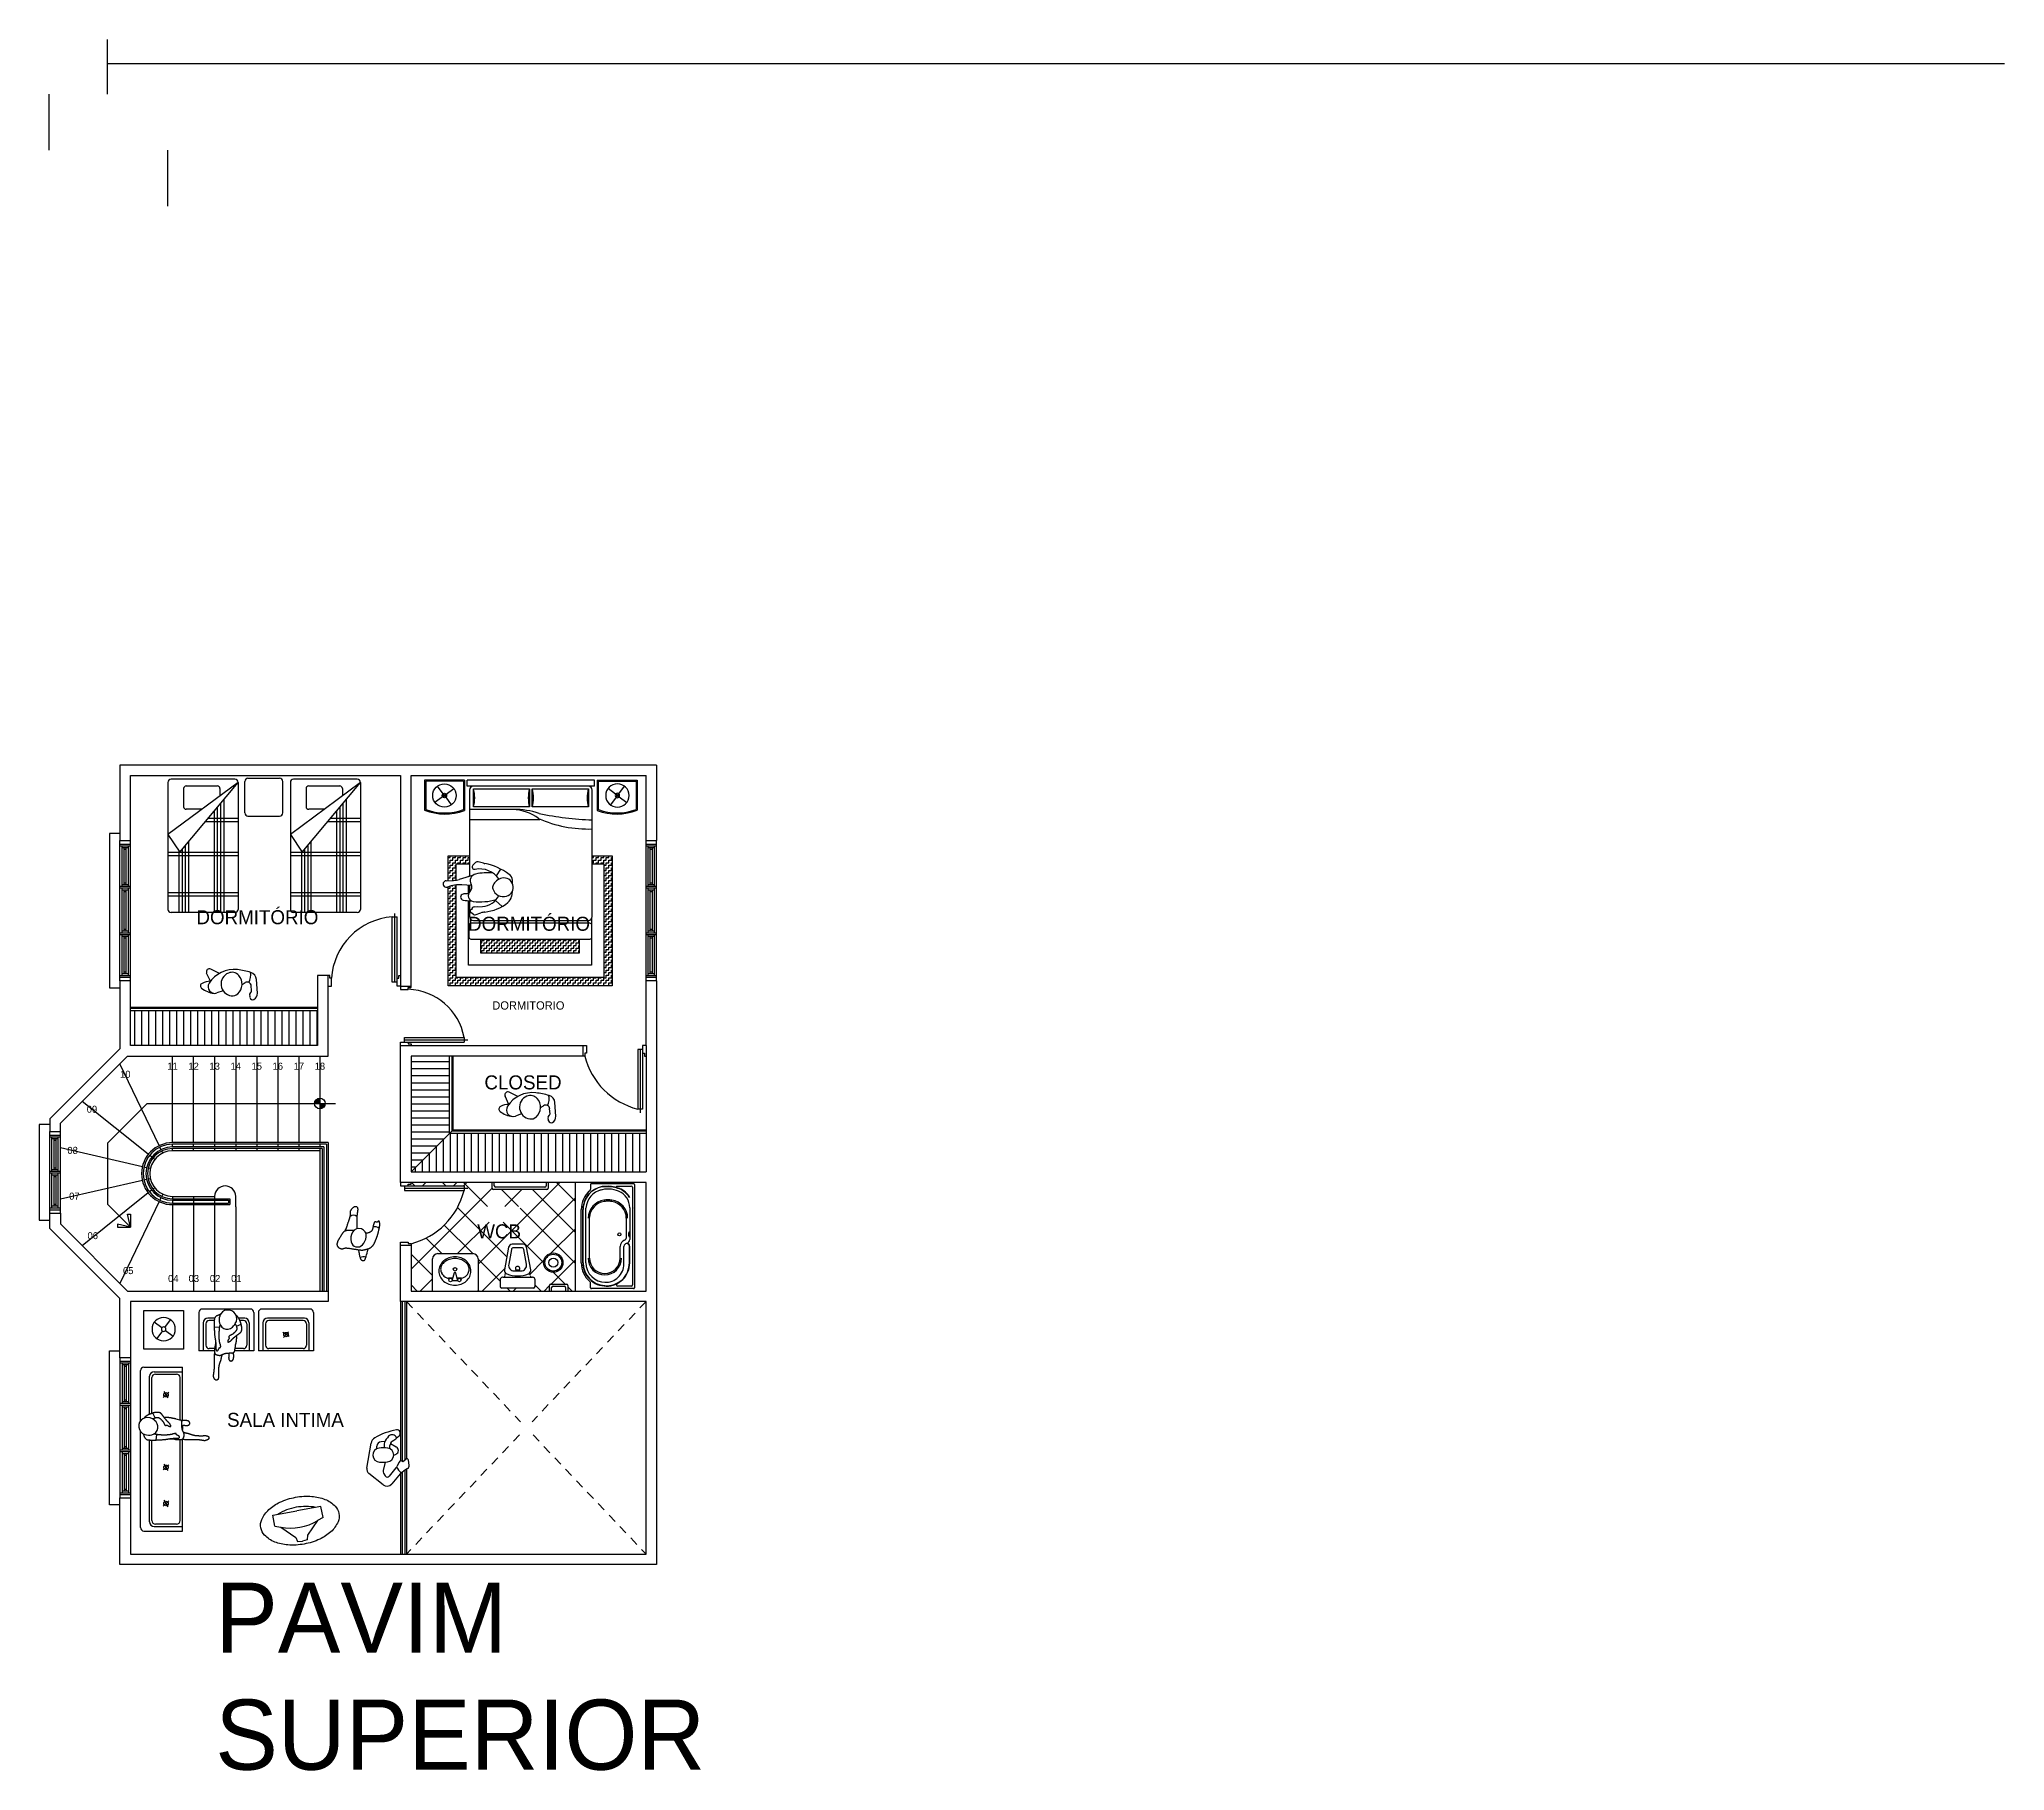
# Model space of a CAD drawing. Header units: inches. Extents: x 105.6 to 147.4, y 37.5 to 62.2.
# Drawn here: x 119.36 to 147.38, y 37.48 to 62.17 of the extents above; entities that cross this region are included whole.
import ezdxf
from ezdxf.enums import TextEntityAlignment as Align

# ---------------------------------------------------------------- set-up
doc = ezdxf.new("R2010")
doc.units = ezdxf.units.IN
doc.header["$MEASUREMENT"] = 0
doc.linetypes.add('HIDDEN2', pattern=[0.1875, 0.125, -0.0625])
for name, color, linetype in [('detalle ventanas', 2, 'Continuous'), ('Gente', 11, 'Continuous'), ('Gradas', 1, 'Continuous'), ('HAMBAS', 2, 'Continuous'), ('Layer2', 4, 'Continuous'), ('MARCO', 1, 'Continuous'), ('MUEBLES', 1, 'Continuous'), ('muebles.', 1, 'Continuous'), ('P1', 1, 'Continuous'), ('Paredes', 5, 'Continuous'), ('ptyvt', 2, 'Continuous'), ('puertas y ventanas', 1, 'Continuous')]:
    doc.layers.add(name, color=color, linetype=linetype)
doc.layers.add('TEXTO', color=2, linetype='Continuous', lineweight=15)
doc.styles.add('ATT', font='archfree.shx')
doc.styles.add('STYLE1', font='archfree.shx')

msp = doc.modelspace()

# ---------------------------------------------------------------- texts
at = {"layer": 'Gradas', "color": 2, "style": 'STYLE1'}
for s, p in [('10', (120.581, 47.359)), ('11', (121.255, 47.474)), ('12', (121.555, 47.474)), ('13', (121.855, 47.474)), ('14', (122.155, 47.474)), ('15', (122.455, 47.474)), ('16', (122.755, 47.474)), ('17', (123.055, 47.474)), ('18', (123.355, 47.474)), ('09', (120.106, 46.86)), ('08', (119.83, 46.274)), ('07', (119.855, 45.621)), ('06', (120.117, 45.058)), ('05', (120.623, 44.559)), ('04', (121.265, 44.447)), ('03', (121.558, 44.447)), ('02', (121.861, 44.447)), ('01', (122.165, 44.447))]:
    msp.add_text(s, height=0.1, dxfattribs=at).set_placement(p, align=Align.CENTER)
at = {"layer": 'TEXTO'}
for s, height, p in [('DORMITÓRIO', 0.2, (121.595, 49.549)), ('DORMITÓRIO', 0.2, (125.468, 49.455)), ('CLOSED', 0.2, (125.701, 47.193)), ('WCB', 0.2, (125.599, 45.069)), ('SALA INTIMA', 0.2, (122.032, 42.381)), ('PAVIM', 1, (121.864, 39.159)), ('SUPERIOR', 1, (121.864, 37.492))]:
    msp.add_text(s, height=height, dxfattribs=at).set_placement(p)
at = {"layer": 'TEXTO', "style": 'STYLE1'}
msp.add_text('DORMITORIO', height=0.1184, dxfattribs=at).set_placement((125.813, 48.331))

# ---------------------------------------------------------------- blocks, each defined once
blk = doc.blocks.new('12PLMP01')
for p, q in [((-1.5, 0), (-8, 0)), ((0, 1.5), (0, 8)), ((1.5, 0), (8, 0)), ((0, -1.5), (0, -8))]:
    blk.add_line(p, q)
for radius in [8, 1.5]:
    blk.add_circle((0, 0), radius)
at = {"style": 'ATT'}
for tag, p, flags in [('ITEM', (12, 6), 3), ('ROOM_NUMBER', (12, -2), 1), ('DIAMETER', (12, -11), 3)]:
    blk.add_attdef(tag, p, '', height=6, dxfattribs=dict(at, flags=flags))
blk = doc.blocks.new('KK')
at = {"layer": 'MUEBLES', "color": 1}
for p, q in [((22.608, 181.325), (22.608, 183.135)), ((22.653, 183.18), (23.563, 183.18)), ((22.805, 183.18), (22.805, 181.561)), ((22.855, 183.18), (22.855, 181.621)), ((22.9, 183.18), (22.9, 181.675)), ((22.945, 183.18), (22.945, 181.729)), ((23.31, 183.18), (23.31, 182.168)), ((23.355, 183.18), (23.355, 182.222)), ((23.4, 183.18), (23.4, 182.277)), ((23.445, 183.18), (23.445, 182.31)), ((23.608, 181.325), (23.608, 183.135)), ((22.608, 182.944), (23.608, 182.944)), ((22.608, 182.899), (23.608, 182.899)), ((22.608, 182.37), (23.608, 182.37)), ((22.608, 182.325), (23.608, 182.325)), ((23.438, 182.321), (22.608, 181.325)), ((23.608, 182.068), (23.438, 182.321)), ((22.608, 181.325), (23.608, 182.068)), ((22.608, 181.884), (23.074, 181.884)), ((22.608, 181.839), (23.036, 181.839)), ((23.124, 181.708), (23.346, 181.708)), ((23.383, 181.412), (23.383, 181.671)), ((22.866, 181.412), (22.866, 181.516)), ((22.903, 181.376), (23.346, 181.376)), ((22.653, 181.28), (23.563, 181.28))]:
    blk.add_line(p, q, dxfattribs=at)
for centre, radius, start, end in [((22.653, 183.135), 0.045, 90, 180), ((23.563, 183.135), 0.045, 0, 90), ((23.346, 181.671), 0.0369, 0, 90), ((22.653, 181.325), 0.045, 180, 270), ((22.903, 181.412), 0.0369, 180, 270), ((23.346, 181.412), 0.0369, 270, 0), ((23.563, 181.325), 0.045, 270, 0)]:
    blk.add_arc(centre, radius, start, end, dxfattribs=at)
blk = doc.blocks.new('T')
at = {"layer": 'MUEBLES', "color": 1}
for p, q in [((23.638, 181.324), (23.638, 181.774)), ((24.133, 181.819), (23.683, 181.819)), ((24.178, 181.324), (24.178, 181.774)), ((24.133, 181.279), (23.683, 181.279))]:
    blk.add_line(p, q, dxfattribs=at)
for centre, start, end in [((23.683, 181.774), 90, 180), ((24.133, 181.774), 0, 90), ((23.683, 181.324), 180, 270), ((24.133, 181.324), 270, 0)]:
    blk.add_arc(centre, 0.045, start, end, dxfattribs=at)
blk = doc.blocks.new('DEGHDFG')
at = {"color": 1, "linetype": 'Continuous'}
for p, q in [((268.51, 333.783), (268.51, 335.256)), ((268.522, 335.269), (269.121, 335.269)), ((268.539, 333.823), (268.539, 335.217)), ((268.554, 335.232), (268.748, 335.232)), ((269.134, 335.256), (269.134, 335.19)), ((268.575, 334.902), (268.575, 334.666)), ((268.581, 334.902), (268.581, 334.666)), ((268.66, 334.918), (268.66, 334.666)), ((269.201, 334.899), (269.201, 334.122)), ((269.241, 334.899), (269.241, 334.14)), ((269.246, 334.899), (269.246, 334.14)), ((269.267, 334.899), (269.267, 334.14)), ((268.576, 334.117), (268.576, 334.567)), ((268.713, 334.835), (268.713, 334.666)), ((269.15, 334.835), (269.15, 334.251)), ((268.625, 334.265), (268.625, 334.542)), ((269.121, 333.771), (268.522, 333.771)), ((268.761, 333.808), (268.554, 333.808)), ((269.134, 333.783), (269.134, 333.85))]:
    blk.add_line(p, q, dxfattribs=at)
blk.add_circle((268.723, 334.495), 0.0216, dxfattribs=at)
for centre, radius, start, end in [((268.522, 335.256), 0.0125, 90, 180), ((268.554, 335.217), 0.015, 90, 180), ((268.907, 334.902), 0.331, 89.461, 180), ((268.907, 334.902), 0.326, 85.4325, 180), ((268.921, 334.918), 0.261, 87.7185, 180), ((268.748, 335.213), 0.0184, 297.0034, 90), ((268.913, 334.899), 0.333, 0, 90.5373), ((268.921, 334.899), 0.28, 0, 90), ((268.913, 334.899), 0.328, 0, 86.4763), ((269.121, 335.256), 0.0125, 0, 90), ((269.159, 335.19), 0.025, 180, 229.2943), ((268.909, 334.899), 0.358, 0, 49.2943), ((268.932, 334.835), 0.238, 0, 180), ((268.932, 334.835), 0.218, 0, 180), ((268.62, 334.666), 0.0449, 180, 270), ((268.63, 334.567), 0.0541, 100.5023, 180), ((268.62, 334.666), 0.0395, 180, 0), ((268.662, 334.542), 0.0375, 108.7631, 180), ((268.62, 334.666), 0.0932, 288.7631, 0), ((268.707, 334.495), 0.128, 174.3935, 180), ((268.707, 334.495), 0.128, 180, 185.6065), ((268.646, 334.501), 0.0672, 166.6674, 174.3935), ((268.646, 334.489), 0.0672, 185.6065, 193.3326), ((268.609, 334.51), 0.0289, 150.2241, 166.6674), ((268.609, 334.48), 0.0289, 193.3326, 209.7759), ((268.586, 334.523), 0.00235, 90, 150.2241), ((268.586, 334.467), 0.00235, 209.7759, 270), ((268.586, 334.523), 0.00235, 29.7759, 90), ((268.586, 334.467), 0.00235, 270, 330.2241), ((268.563, 334.51), 0.0289, 13.3326, 29.7759), ((268.53, 334.512), 0.0591, 6.5949, 12.1924), ((268.563, 334.48), 0.0289, 330.2241, 346.6674), ((268.53, 334.478), 0.0591, 347.8076, 353.4051), ((268.443, 334.502), 0.147, 2.7417, 6.5949), ((268.443, 334.488), 0.147, 353.4051, 357.2583), ((268.3, 334.495), 0.29, 360, 2.7417), ((268.3, 334.495), 0.29, 357.2583, 0), ((268.526, 334.501), 0.0672, 5.6065, 13.3326), ((268.526, 334.489), 0.0672, 346.6674, 354.3935), ((268.466, 334.495), 0.128, 360, 5.6065), ((268.466, 334.495), 0.128, 354.3935, 0), ((268.887, 334.249), 0.4, 198.9445, 199.2182), ((268.833, 334.117), 0.257, 180, 247.6381), ((268.865, 334.265), 0.259, 180, 262.609), ((268.865, 334.265), 0.24, 180, 262.609), ((268.887, 334.441), 0.437, 262.609, 270), ((268.887, 334.441), 0.418, 262.609, 270), ((268.887, 334.441), 0.418, 270, 277.391), ((268.887, 334.441), 0.437, 270, 277.391), ((268.917, 334.139), 0.324, 268.7699, 351.0274), ((268.917, 334.139), 0.329, 268.8046, 351.0274), ((268.91, 334.265), 0.24, 277.391, 356.6233), ((268.91, 334.265), 0.259, 277.391, 0), ((268.917, 334.137), 0.284, 281.9798, 356.8992), ((268.909, 334.14), 0.358, 310.7057, 360), ((268.909, 334.14), 0.332, 351.0274, 360), ((268.909, 334.14), 0.337, 351.0274, 360), ((268.522, 333.783), 0.0125, 180, 270), ((268.554, 333.823), 0.015, 180, 270), ((268.833, 334.117), 0.297, 210.1713, 247.6381), ((268.833, 334.117), 0.292, 210.7907, 247.6381), ((268.887, 334.249), 0.439, 247.6381, 272.9585), ((268.887, 334.249), 0.434, 247.6381, 272.9844), ((268.887, 334.249), 0.4, 247.6381, 286.8714), ((268.761, 333.818), 0.00967, 269.9999, 73.6816), ((269.121, 333.783), 0.0125, 270, 0), ((269.159, 333.85), 0.025, 130.7057, 180)]:
    blk.add_arc(centre, radius, start, end, dxfattribs=at)
blk = doc.blocks.new('MUBA02PL')
at = {"color": 0, "linetype": 'ByBlock'}
for p, q in [((0.025, -0.225), (0.025, 0.225)), ((0.145, 0.25), (0.05, 0.25)), ((0.18, 0.212), (0.18, 0.215)), ((0.18, 0.212), (0.18, -0.212)), ((0.208, 0.178), (0.238, 0.171)), ((0.609, 0.128), (0.284, 0.187)), ((0.65, -0.079), (0.65, 0.079)), ((0.05, -0.25), (0.145, -0.25)), ((0.18, -0.215), (0.18, -0.212)), ((0.208, -0.178), (0.238, -0.171)), ((0.284, -0.187), (0.609, -0.128))]:
    blk.add_line(p, q, dxfattribs=at)
for points in [[(0.575, 0.089), (0.365, 0.127, 0.467538), (0.27, 0.048), (0.27, -0.048, 0.467538), (0.365, -0.127), (0.575, -0.089, 0.362827), (0.6, -0.059), (0.6, 0.059, 0.362827)], [(0.285, -0.025, 2), (0.285, 0.025)]]:
    blk.add_lwpolyline(points, format="xyb", close=True, dxfattribs=at)
for centre, radius, start, end in [((0.05, 0.225), 0.025, 90, 180), ((0.145, 0.215), 0.035, 0, 90), ((0.215, 0.212), 0.035, 180, 257.3856), ((0.641, 0), 0.441, 159.3632, 200.6368), ((0.276, 0.138), 0.05, 79.7685, 159.3632), ((0.6, 0.079), 0.05, 0, 79.7685), ((0.05, -0.225), 0.025, 180, 270), ((0.145, -0.215), 0.035, 270, 0), ((0.215, -0.212), 0.035, 102.6144, 180), ((0.276, -0.138), 0.05, 200.6368, 280.2315), ((0.6, -0.079), 0.05, 280.2315, 0)]:
    blk.add_arc(centre, radius, start, end, dxfattribs=at)
blk = doc.blocks.new('LAVABO')
at = {"color": 1}
for p, q in [((-0.829, -0.118), (-0.768, -0.118)), ((-0.778, -0.08), (-0.695, -0.08)), ((-0.775, -0.093), (-0.749, -0.195)), ((-0.749, -0.195), (-0.724, -0.195)), ((-0.724, -0.195), (-0.698, -0.093)), ((-0.705, -0.118), (-0.644, -0.118))]:
    blk.add_line(p, q, dxfattribs=at)
blk.add_lwpolyline([(-0.508, -0.22, 0.109452), (-0.525, -0.143, 0.102376), (-0.575, -0.076, 0.093737), (-0.648, -0.033, 0.088426), (-0.737, -0.017, 0.088426), (-0.825, -0.033, 0.093737), (-0.898, -0.076, 0.102376), (-0.948, -0.143, 0.109452), (-0.965, -0.22, 0.109452), (-0.948, -0.297, 0.102376), (-0.898, -0.364, 0.093737), (-0.825, -0.407, 0.088426), (-0.737, -0.423, 0.088426), (-0.648, -0.407, 0.093737), (-0.575, -0.364, 0.102376), (-0.525, -0.297, 0.109452)], format="xyb", close=True, dxfattribs=at)
for centre in [(-0.8, -0.093), (-0.737, -0.245), (-0.673, -0.093)]:
    blk.add_circle(centre, 0.0254, dxfattribs=at)
for centre, radius, start, end in [((-0.824, -0.245), 0.116, 151.0888, 180), ((-0.824, -0.245), 0.116, 180, 208.9112), ((-0.782, -0.269), 0.164, 122.2598, 151.0888), ((-0.829, -0.195), 0.0762, 90, 122.2598), ((-0.644, -0.195), 0.0762, 56.0955, 90), ((-0.719, -0.305), 0.21, 53.1301, 56.0955), ((-0.691, -0.269), 0.164, 28.9112, 53.1301), ((-0.649, -0.245), 0.116, 0, 28.9112), ((-0.649, -0.245), 0.116, 331.0888, 0), ((-0.782, -0.222), 0.164, 208.9112, 233.1301), ((-0.754, -0.185), 0.21, 233.1301, 252.7421), ((-0.737, -0.128), 0.27, 252.7421, 270), ((-0.737, -0.128), 0.27, 270, 287.2579), ((-0.719, -0.185), 0.21, 287.2579, 306.8699), ((-0.691, -0.222), 0.164, 306.8699, 331.0888)]:
    blk.add_arc(centre, radius, start, end, dxfattribs=at)

# ---------------------------------------------------------------- hatches: boundary and pattern name
at = {"true_color": 0xc49980}
h = msp.add_hatch(dxfattribs=at)
h.set_pattern_fill('LINE', color=33, scale=0.8, angle=90, style=0)
h.set_pattern_definition([(90, (50.51674, -7.41099), (-0.1, 6e-18), [])])
h.paths.add_polyline_path([(123.323, 47.817), (123.323, 48.317), (120.655, 48.317), (120.655, 47.817)])
h = msp.add_hatch(dxfattribs=at)
h.set_pattern_fill('LINE', color=33, scale=0.8, style=0)
h.set_pattern_definition([(0, (50.51674, -7.41099), (0, 0.1), [])])
h.paths.add_polyline_path([(124.655, 46.017), (125.205, 46.567), (125.205, 47.667), (124.655, 47.667)])
h = msp.add_hatch(dxfattribs=at)
h.set_pattern_fill('LINE', color=33, scale=0.8, angle=90, style=0)
h.set_pattern_definition([(90, (50.51674, -7.71099), (-0.1, 6e-18), [])])
h.paths.add_polyline_path([(125.205, 46.567), (124.655, 46.017), (128.005, 46.017), (128.005, 46.567)])
at = {"layer": 'Gradas'}
h = msp.add_hatch(color=1, dxfattribs=at)
h.paths.add_polyline_path([(123.432, 46.992, -0.414214), (123.355, 46.916), (123.355, 46.992)])
h.paths.add_polyline_path([(123.355, 47.069), (123.355, 46.992), (123.278, 46.992, -0.414214)])
at = {"layer": 'HAMBAS', "true_color": 0xb58f8a}
h = msp.add_hatch(dxfattribs=at)
h.set_pattern_fill('ZIGZAG', color=33, scale=0.291667, angle=720, style=0)
h.set_pattern_definition([(0, (50.8496, -7.410992), (0.036458333, 0.036458333), [0.036458333, -0.036458333]), (90, (50.88606, -7.410992), (-0.036458333, 0.036458333), [0.036458333, -0.036458333])])
h.paths.add_polyline_path([(125.65, 49.138), (127.054, 49.138), (127.054, 49.336), (125.65, 49.336)])

# ---------------------------------------------------------------- linework, layer by layer
at = {"color": 5}
msp.add_line((120.322, 61.821), (147.375, 61.821), dxfattribs=at)
at = {"color": 2}
for p, q in [((124.387, 48.722), (124.387, 49.652)), ((124.56, 47.935), (125.41, 47.935)), ((127.887, 47.763), (127.887, 46.913)), ((124.56, 45.75), (125.41, 45.75))]:
    msp.add_line(p, q, dxfattribs=at)
at = {"color": 33, "true_color": 0xc49980}
for p, q in [((120.655, 48.367), (123.323, 48.367)), ((120.655, 48.352), (123.323, 48.352)), ((125.24, 46.602), (125.24, 47.67)), ((125.255, 46.617), (125.255, 47.667)), ((125.205, 46.567), (128.005, 46.567)), ((125.24, 46.602), (128.005, 46.602)), ((125.255, 46.617), (128.005, 46.617))]:
    msp.add_line(p, q, dxfattribs=at)
at = {"color": 33}
for p, q in [((120.655, 48.317), (123.323, 48.317)), ((125.205, 46.567), (125.205, 47.667)), ((125.255, 46.617), (124.655, 46.017))]:
    msp.add_line(p, q, dxfattribs=at)
at = {"color": 1}
for p, q in [((125.812, 45.787), (125.812, 45.867)), ((126.592, 45.767), (125.832, 45.767)), ((125.842, 45.817), (125.842, 45.867)), ((126.562, 45.797), (125.862, 45.797)), ((126.582, 45.867), (126.582, 45.817)), ((126.612, 45.867), (126.612, 45.787)), ((126.629, 44.317), (126.629, 44.397)), ((126.649, 44.417), (126.869, 44.417)), ((126.659, 44.317), (126.659, 44.367)), ((126.679, 44.387), (126.84, 44.387)), ((126.859, 44.368), (126.859, 44.318)), ((126.889, 44.397), (126.889, 44.317))]:
    msp.add_line(p, q, dxfattribs=at)
for radius in [0.138, 0.12, 0.0659]:
    msp.add_circle((126.683, 44.723), radius, dxfattribs=at)
for centre, start, end in [((125.832, 45.787), 180, 270), ((125.862, 45.817), 180, 270), ((126.562, 45.817), 270, 360), ((126.592, 45.787), 270, 360), ((126.649, 44.397), 90, 180), ((126.679, 44.367), 90, 180), ((126.839, 44.368), 0, 90), ((126.869, 44.397), 0, 90)]:
    msp.add_arc(centre, 0.02, start, end, dxfattribs=at)
at = {"layer": 'detalle ventanas', "color": 5}
for p, q in [((128.155, 51.817), (120.505, 51.817)), ((120.505, 51.817), (120.505, 50.742)), ((120.655, 50.742), (120.655, 51.667)), ((120.655, 51.667), (124.505, 51.667)), ((124.505, 51.667), (124.505, 48.667)), ((124.655, 48.667), (124.655, 51.667)), ((124.655, 51.667), (128.005, 51.667)), ((128.005, 50.742), (128.005, 51.667)), ((128.155, 51.817), (128.155, 50.742)), ((120.505, 50.742), (120.655, 50.742)), ((128.005, 50.742), (128.155, 50.742)), ((123.473, 48.817), (123.323, 48.817)), ((123.323, 48.817), (123.323, 47.817)), ((123.473, 47.667), (123.473, 48.817)), ((120.655, 48.742), (120.505, 48.742)), ((120.505, 48.742), (120.505, 47.774)), ((120.655, 47.817), (120.655, 48.742)), ((124.505, 48.667), (124.655, 48.667)), ((128.005, 47.817), (128.005, 48.742)), ((128.155, 48.742), (128.005, 48.742)), ((128.155, 48.742), (128.155, 40.417)), ((120.505, 47.774), (119.505, 46.774)), ((119.655, 46.711), (120.611, 47.667)), ((120.611, 47.667), (123.473, 47.667)), ((123.323, 47.817), (120.655, 47.817)), ((124.505, 47.817), (124.505, 47.817)), ((124.505, 47.817), (127.107, 47.817)), ((124.505, 45.867), (124.505, 47.817)), ((127.107, 47.667), (124.655, 47.667)), ((124.655, 47.667), (124.655, 46.017)), ((127.107, 47.667), (127.107, 47.817)), ((127.107, 47.667), (127.107, 47.817)), ((128.005, 47.817), (128.005, 46.017)), ((119.505, 46.774), (119.505, 46.592)), ((119.505, 46.592), (119.655, 46.592)), ((119.655, 46.592), (119.655, 46.711)), ((124.655, 46.017), (128.005, 46.017)), ((124.505, 45.867), (124.505, 45.867)), ((124.655, 45.867), (124.505, 45.867)), ((128.005, 45.867), (124.655, 45.867)), ((128.005, 44.317), (128.005, 45.867)), ((119.505, 45.211), (119.505, 45.427)), ((119.505, 45.427), (119.655, 45.427)), ((119.655, 45.427), (119.655, 45.274)), ((120.505, 44.211), (119.505, 45.211)), ((119.655, 45.274), (120.611, 44.317)), ((124.505, 44.167), (124.505, 44.97)), ((124.505, 44.97), (124.655, 44.97)), ((124.655, 44.97), (124.655, 44.317)), ((120.611, 44.317), (123.473, 44.317)), ((123.473, 44.317), (123.473, 44.167)), ((124.655, 44.317), (128.005, 44.317)), ((120.505, 43.367), (120.505, 44.211)), ((123.473, 44.167), (120.655, 44.167)), ((120.655, 44.167), (120.655, 43.367)), ((128.005, 44.167), (124.505, 44.167)), ((128.005, 40.567), (128.005, 44.167)), ((120.655, 43.367), (120.505, 43.367)), ((120.505, 40.417), (120.505, 41.367)), ((120.505, 41.367), (120.655, 41.367)), ((120.655, 41.367), (120.655, 40.567)), ((128.155, 40.417), (120.505, 40.417)), ((120.655, 40.567), (128.005, 40.567))]:
    msp.add_line(p, q, dxfattribs=at)
at = {"layer": 'Gente'}
for p, q in [((125.686, 50.419), (125.612, 50.439)), ((125.155, 50.168), (125.261, 50.174)), ((125.531, 50.242), (125.342, 50.188)), ((125.537, 50.39), (125.576, 50.429)), ((125.874, 50.237), (125.937, 50.333)), ((126.103, 50.124), (126.099, 50.178)), ((125.521, 50.099), (125.381, 50.11)), ((125.474, 49.984), (125.42, 49.981)), ((125.859, 49.887), (125.952, 49.802)), ((126.097, 50.015), (126.086, 49.945)), ((125.547, 49.687), (125.506, 49.714)), ((125.555, 49.797), (125.672, 49.802)), ((125.563, 49.688), (125.563, 49.688)), ((125.57, 49.684), (125.651, 49.71)), ((125.604, 49.805), (125.604, 49.805)), ((125.604, 49.805), (125.604, 49.805)), ((121.795, 48.735), (121.741, 48.853)), ((121.924, 48.848), (121.799, 48.91)), ((122.464, 48.566), (122.452, 48.761)), ((121.975, 48.601), (121.888, 48.568)), ((122.246, 48.691), (122.29, 48.717)), ((122.357, 48.556), (122.375, 48.579)), ((122.381, 48.602), (122.376, 48.671)), ((126.049, 46.979), (125.996, 47.098)), ((126.179, 47.092), (126.054, 47.154)), ((126.23, 46.845), (126.143, 46.813)), ((126.501, 46.936), (126.545, 46.961)), ((126.612, 46.8), (126.63, 46.824)), ((126.636, 46.847), (126.631, 46.915)), ((126.719, 46.811), (126.707, 47.005)), ((123.789, 45.388), (123.79, 45.393)), ((123.79, 45.439), (123.791, 45.443)), ((123.79, 45.436), (123.79, 45.439)), ((123.79, 45.432), (123.79, 45.436)), ((123.79, 45.428), (123.79, 45.432)), ((123.79, 45.425), (123.79, 45.428)), ((123.791, 45.421), (123.79, 45.425)), ((123.79, 45.398), (123.791, 45.402)), ((123.79, 45.393), (123.79, 45.398)), ((123.791, 45.446), (123.792, 45.45)), ((123.791, 45.443), (123.791, 45.446)), ((123.791, 45.418), (123.791, 45.421)), ((123.791, 45.414), (123.791, 45.418)), ((123.791, 45.41), (123.791, 45.414)), ((123.791, 45.406), (123.791, 45.41)), ((123.791, 45.402), (123.791, 45.406)), ((123.792, 45.453), (123.793, 45.457)), ((123.792, 45.45), (123.792, 45.453)), ((123.793, 45.457), (123.794, 45.46)), ((123.794, 45.46), (123.796, 45.464)), ((123.796, 45.464), (123.797, 45.467)), ((123.797, 45.467), (123.799, 45.47)), ((123.799, 45.47), (123.801, 45.474)), ((123.801, 45.474), (123.803, 45.477)), ((123.803, 45.477), (123.805, 45.48)), ((123.805, 45.48), (123.807, 45.484)), ((123.807, 45.484), (123.809, 45.487)), ((123.809, 45.487), (123.812, 45.49)), ((123.812, 45.49), (123.814, 45.493)), ((123.814, 45.493), (123.817, 45.496)), ((123.817, 45.496), (123.819, 45.498)), ((123.819, 45.498), (123.822, 45.501)), ((123.822, 45.501), (123.824, 45.504)), ((123.824, 45.504), (123.827, 45.506)), ((123.827, 45.506), (123.829, 45.509)), ((123.829, 45.509), (123.832, 45.511)), ((123.832, 45.511), (123.835, 45.513)), ((123.835, 45.513), (123.837, 45.515)), ((123.837, 45.515), (123.84, 45.516)), ((123.84, 45.516), (123.843, 45.518)), ((123.843, 45.518), (123.846, 45.519)), ((123.846, 45.519), (123.849, 45.521)), ((123.849, 45.521), (123.852, 45.522)), ((123.852, 45.522), (123.855, 45.523)), ((123.855, 45.523), (123.858, 45.523)), ((123.858, 45.523), (123.861, 45.524)), ((123.861, 45.524), (123.864, 45.524)), ((123.864, 45.524), (123.867, 45.524)), ((123.867, 45.524), (123.87, 45.524)), ((123.87, 45.524), (123.873, 45.523)), ((123.873, 45.523), (123.876, 45.522)), ((123.876, 45.522), (123.878, 45.521)), ((123.878, 45.521), (123.881, 45.52)), ((123.881, 45.52), (123.883, 45.518)), ((123.883, 45.518), (123.885, 45.516)), ((123.884, 45.395), (123.883, 45.391)), ((123.885, 45.4), (123.884, 45.395)), ((123.885, 45.516), (123.887, 45.514)), ((123.886, 45.409), (123.885, 45.404)), ((123.885, 45.404), (123.885, 45.4)), ((123.887, 45.415), (123.886, 45.409)), ((123.887, 45.514), (123.889, 45.512)), ((123.888, 45.42), (123.887, 45.415)), ((123.889, 45.426), (123.888, 45.42)), ((123.889, 45.512), (123.89, 45.509)), ((123.89, 45.437), (123.889, 45.432)), ((123.889, 45.432), (123.889, 45.426)), ((123.89, 45.509), (123.891, 45.506)), ((123.891, 45.443), (123.89, 45.437)), ((123.891, 45.506), (123.892, 45.502)), ((123.892, 45.449), (123.891, 45.443)), ((123.892, 45.502), (123.893, 45.499)), ((123.893, 45.46), (123.892, 45.455)), ((123.892, 45.455), (123.892, 45.449)), ((123.893, 45.499), (123.893, 45.495)), ((123.893, 45.495), (123.894, 45.49)), ((123.894, 45.471), (123.893, 45.466)), ((123.893, 45.466), (123.893, 45.46)), ((123.894, 45.49), (123.894, 45.486)), ((123.894, 45.486), (123.894, 45.481)), ((123.894, 45.481), (123.894, 45.476)), ((123.894, 45.476), (123.894, 45.471)), ((123.661, 45.115), (123.658, 45.11)), ((123.665, 45.12), (123.661, 45.115)), ((123.668, 45.125), (123.665, 45.12)), ((123.67, 45.13), (123.668, 45.125)), ((123.673, 45.134), (123.67, 45.13)), ((123.676, 45.138), (123.673, 45.134)), ((123.679, 45.142), (123.676, 45.138)), ((123.681, 45.146), (123.679, 45.142)), ((123.684, 45.149), (123.681, 45.146)), ((123.687, 45.153), (123.684, 45.149)), ((123.689, 45.156), (123.687, 45.153)), ((123.692, 45.158), (123.689, 45.156)), ((123.695, 45.161), (123.692, 45.158)), ((123.698, 45.163), (123.695, 45.161)), ((123.701, 45.166), (123.698, 45.163)), ((123.704, 45.168), (123.701, 45.166)), ((123.708, 45.17), (123.704, 45.168)), ((123.711, 45.172), (123.708, 45.17)), ((123.715, 45.174), (123.711, 45.172)), ((123.719, 45.176), (123.715, 45.174)), ((123.716, 45.174), (123.722, 45.19)), ((123.724, 45.177), (123.719, 45.176)), ((123.722, 45.19), (123.728, 45.205)), ((123.729, 45.178), (123.724, 45.177)), ((123.728, 45.205), (123.733, 45.22)), ((123.734, 45.18), (123.729, 45.178)), ((123.733, 45.22), (123.738, 45.234)), ((123.741, 45.18), (123.734, 45.18)), ((123.738, 45.234), (123.743, 45.246)), ((123.747, 45.181), (123.741, 45.18)), ((123.743, 45.246), (123.747, 45.258)), ((123.747, 45.258), (123.75, 45.269)), ((123.755, 45.181), (123.747, 45.181)), ((123.75, 45.269), (123.754, 45.279)), ((123.754, 45.279), (123.757, 45.289)), ((123.765, 45.181), (123.755, 45.181)), ((123.757, 45.289), (123.76, 45.298)), ((123.76, 45.298), (123.763, 45.306)), ((123.763, 45.306), (123.766, 45.314)), ((123.776, 45.181), (123.765, 45.181)), ((123.766, 45.314), (123.768, 45.322)), ((123.768, 45.322), (123.771, 45.329)), ((123.771, 45.329), (123.773, 45.336)), ((123.773, 45.336), (123.776, 45.344)), ((123.776, 45.344), (123.778, 45.351)), ((123.79, 45.181), (123.776, 45.181)), ((123.778, 45.351), (123.78, 45.358)), ((123.78, 45.358), (123.783, 45.364)), ((123.783, 45.364), (123.784, 45.371)), ((123.784, 45.371), (123.786, 45.377)), ((123.786, 45.377), (123.788, 45.383)), ((123.788, 45.383), (123.789, 45.388)), ((123.806, 45.181), (123.79, 45.181)), ((123.826, 45.181), (123.806, 45.181)), ((123.839, 45.181), (123.826, 45.181)), ((123.882, 45.383), (123.881, 45.38)), ((123.881, 45.38), (123.881, 45.376)), ((123.881, 45.376), (123.881, 45.372)), ((123.881, 45.372), (123.881, 45.367)), ((123.881, 45.367), (123.881, 45.363)), ((123.881, 45.363), (123.881, 45.358)), ((123.881, 45.358), (123.882, 45.352)), ((123.882, 45.227), (123.881, 45.212)), ((123.881, 45.212), (123.881, 45.206)), ((123.883, 45.391), (123.882, 45.387)), ((123.882, 45.387), (123.882, 45.383)), ((123.882, 45.352), (123.882, 45.347)), ((123.882, 45.347), (123.882, 45.341)), ((123.882, 45.341), (123.883, 45.335)), ((123.883, 45.239), (123.882, 45.227)), ((123.883, 45.335), (123.883, 45.329)), ((123.883, 45.329), (123.884, 45.323)), ((123.884, 45.259), (123.883, 45.25)), ((123.883, 45.25), (123.883, 45.239)), ((123.884, 45.323), (123.884, 45.317)), ((123.884, 45.317), (123.884, 45.31)), ((123.884, 45.31), (123.884, 45.304)), ((123.884, 45.304), (123.884, 45.297)), ((123.884, 45.297), (123.884, 45.29)), ((123.884, 45.29), (123.884, 45.283)), ((123.884, 45.283), (123.884, 45.275)), ((123.884, 45.275), (123.884, 45.267)), ((123.884, 45.267), (123.884, 45.259)), ((124.015, 45.142), (124.01, 45.141)), ((124.027, 45.143), (124.015, 45.142)), ((124.035, 45.145), (124.027, 45.143)), ((124.042, 45.146), (124.035, 45.145)), ((124.047, 45.147), (124.042, 45.146)), ((124.05, 45.148), (124.047, 45.147)), ((124.053, 45.149), (124.05, 45.148)), ((124.056, 45.15), (124.053, 45.149)), ((124.058, 45.151), (124.056, 45.15)), ((124.061, 45.152), (124.058, 45.151)), ((124.063, 45.153), (124.061, 45.152)), ((124.065, 45.154), (124.063, 45.153)), ((124.067, 45.155), (124.065, 45.154)), ((124.069, 45.156), (124.067, 45.155)), ((124.071, 45.157), (124.069, 45.156)), ((124.073, 45.159), (124.071, 45.157)), ((124.076, 45.16), (124.073, 45.159)), ((124.078, 45.162), (124.076, 45.16)), ((124.08, 45.164), (124.078, 45.162)), ((124.082, 45.165), (124.08, 45.164)), ((124.085, 45.167), (124.082, 45.165)), ((124.087, 45.169), (124.085, 45.167)), ((124.089, 45.171), (124.087, 45.169)), ((124.091, 45.173), (124.089, 45.171)), ((124.093, 45.175), (124.091, 45.173)), ((124.094, 45.178), (124.093, 45.175)), ((124.096, 45.18), (124.094, 45.178)), ((124.097, 45.182), (124.096, 45.18)), ((124.099, 45.185), (124.097, 45.182)), ((124.1, 45.188), (124.099, 45.185)), ((124.102, 45.191), (124.1, 45.188)), ((124.103, 45.194), (124.102, 45.191)), ((124.104, 45.197), (124.103, 45.194)), ((124.105, 45.2), (124.104, 45.197)), ((124.106, 45.204), (124.105, 45.2)), ((124.107, 45.207), (124.106, 45.204)), ((124.108, 45.211), (124.107, 45.207)), ((124.109, 45.215), (124.108, 45.211)), ((124.11, 45.218), (124.109, 45.215)), ((124.111, 45.222), (124.11, 45.218)), ((124.112, 45.229), (124.111, 45.226)), ((124.111, 45.226), (124.111, 45.222)), ((124.113, 45.233), (124.112, 45.229)), ((124.114, 45.237), (124.113, 45.233)), ((124.115, 45.244), (124.114, 45.24)), ((124.114, 45.24), (124.114, 45.237)), ((124.116, 45.248), (124.115, 45.244)), ((124.117, 45.252), (124.116, 45.248)), ((124.118, 45.255), (124.117, 45.252)), ((124.119, 45.259), (124.118, 45.255)), ((124.12, 45.263), (124.119, 45.259)), ((124.121, 45.266), (124.12, 45.263)), ((124.122, 45.273), (124.121, 45.27)), ((124.121, 45.27), (124.121, 45.266)), ((124.123, 45.276), (124.122, 45.273)), ((124.124, 45.279), (124.123, 45.276)), ((124.125, 45.281), (124.124, 45.279)), ((124.126, 45.284), (124.125, 45.281)), ((124.127, 45.286), (124.126, 45.284)), ((124.128, 45.29), (124.127, 45.288)), ((124.127, 45.288), (124.127, 45.286)), ((124.129, 45.292), (124.128, 45.29)), ((124.13, 45.293), (124.129, 45.292)), ((124.131, 45.295), (124.13, 45.293)), ((124.132, 45.298), (124.131, 45.296)), ((124.131, 45.296), (124.131, 45.295)), ((124.133, 45.299), (124.132, 45.298)), ((124.134, 45.3), (124.133, 45.299)), ((124.135, 45.301), (124.134, 45.3)), ((124.136, 45.302), (124.135, 45.301)), ((124.137, 45.303), (124.136, 45.302)), ((124.139, 45.303), (124.137, 45.303)), ((124.14, 45.304), (124.139, 45.303)), ((124.141, 45.304), (124.14, 45.304)), ((124.142, 45.305), (124.141, 45.304)), ((124.144, 45.305), (124.142, 45.305)), ((124.145, 45.305), (124.144, 45.305)), ((124.146, 45.305), (124.145, 45.305)), ((124.148, 45.305), (124.146, 45.305)), ((124.149, 45.305), (124.148, 45.305)), ((124.15, 45.304), (124.149, 45.305)), ((124.151, 45.304), (124.15, 45.304)), ((124.153, 45.304), (124.151, 45.304)), ((124.154, 45.303), (124.153, 45.304)), ((124.155, 45.303), (124.154, 45.303)), ((124.157, 45.302), (124.155, 45.303)), ((124.158, 45.302), (124.157, 45.302)), ((124.159, 45.301), (124.158, 45.302)), ((124.161, 45.3), (124.159, 45.301)), ((124.162, 45.3), (124.161, 45.3)), ((124.164, 45.299), (124.162, 45.3)), ((124.165, 45.299), (124.164, 45.299)), ((124.167, 45.299), (124.165, 45.299)), ((124.168, 45.299), (124.167, 45.299)), ((124.169, 45.299), (124.168, 45.299)), ((124.171, 45.299), (124.169, 45.299)), ((124.172, 45.3), (124.171, 45.299)), ((124.173, 45.3), (124.172, 45.3)), ((124.175, 45.301), (124.173, 45.3)), ((124.176, 45.302), (124.175, 45.301)), ((124.177, 45.303), (124.176, 45.302)), ((124.176, 45.11), (124.177, 45.114)), ((124.178, 45.304), (124.177, 45.303)), ((124.177, 45.114), (124.179, 45.118)), ((124.179, 45.305), (124.178, 45.304)), ((124.18, 45.306), (124.179, 45.305)), ((124.179, 45.118), (124.18, 45.122)), ((124.182, 45.307), (124.18, 45.306)), ((124.18, 45.122), (124.181, 45.126)), ((124.181, 45.126), (124.182, 45.13)), ((124.183, 45.308), (124.182, 45.307)), ((124.182, 45.13), (124.183, 45.134)), ((124.184, 45.309), (124.183, 45.308)), ((124.183, 45.134), (124.185, 45.139)), ((124.185, 45.31), (124.184, 45.309)), ((124.186, 45.311), (124.185, 45.31)), ((124.185, 45.139), (124.186, 45.143)), ((124.187, 45.312), (124.186, 45.311)), ((124.186, 45.143), (124.187, 45.148)), ((124.188, 45.313), (124.187, 45.312)), ((124.187, 45.148), (124.188, 45.152)), ((124.189, 45.314), (124.188, 45.313)), ((124.188, 45.152), (124.19, 45.157)), ((124.19, 45.315), (124.189, 45.314)), ((124.192, 45.315), (124.19, 45.315)), ((124.19, 45.157), (124.191, 45.162)), ((124.191, 45.162), (124.192, 45.168)), ((124.193, 45.316), (124.192, 45.315)), ((124.192, 45.168), (124.193, 45.173)), ((124.194, 45.316), (124.193, 45.316)), ((124.193, 45.173), (124.195, 45.179)), ((124.195, 45.316), (124.194, 45.316)), ((124.196, 45.316), (124.195, 45.316)), ((124.195, 45.179), (124.196, 45.185)), ((124.197, 45.316), (124.196, 45.316)), ((124.196, 45.185), (124.197, 45.19)), ((124.198, 45.315), (124.197, 45.316)), ((124.197, 45.19), (124.198, 45.196)), ((124.2, 45.314), (124.198, 45.315)), ((124.198, 45.196), (124.2, 45.202)), ((124.201, 45.312), (124.2, 45.314)), ((124.2, 45.202), (124.201, 45.207)), ((124.202, 45.31), (124.201, 45.312)), ((124.201, 45.207), (124.202, 45.213)), ((124.203, 45.308), (124.202, 45.31)), ((124.202, 45.213), (124.203, 45.218)), ((124.204, 45.306), (124.203, 45.308)), ((124.203, 45.218), (124.204, 45.223)), ((124.204, 45.304), (124.204, 45.306)), ((124.205, 45.301), (124.204, 45.304)), ((124.204, 45.223), (124.205, 45.228)), ((124.206, 45.299), (124.205, 45.301)), ((124.205, 45.228), (124.206, 45.233)), ((124.207, 45.296), (124.206, 45.299)), ((124.206, 45.233), (124.207, 45.238)), ((124.207, 45.293), (124.207, 45.296)), ((124.207, 45.29), (124.207, 45.293)), ((124.208, 45.287), (124.207, 45.29)), ((124.207, 45.242), (124.208, 45.246)), ((124.207, 45.238), (124.207, 45.242)), ((124.208, 45.284), (124.208, 45.287)), ((124.208, 45.281), (124.208, 45.284)), ((124.209, 45.278), (124.208, 45.281)), ((124.208, 45.251), (124.209, 45.254)), ((124.208, 45.246), (124.208, 45.251)), ((124.209, 45.275), (124.209, 45.278)), ((124.209, 45.272), (124.209, 45.275)), ((124.209, 45.269), (124.209, 45.272)), ((124.209, 45.265), (124.209, 45.269)), ((124.209, 45.262), (124.209, 45.265)), ((124.209, 45.258), (124.209, 45.262)), ((124.209, 45.254), (124.209, 45.258)), ((123.6, 44.995), (123.599, 44.993)), ((123.599, 44.993), (123.599, 44.99)), ((123.599, 44.99), (123.599, 44.987)), ((123.599, 44.987), (123.599, 44.984)), ((123.599, 44.984), (123.599, 44.981)), ((123.599, 44.981), (123.599, 44.978)), ((123.599, 44.978), (123.6, 44.975)), ((123.601, 45.002), (123.6, 45)), ((123.6, 45), (123.6, 44.998)), ((123.6, 44.998), (123.6, 44.995)), ((123.6, 44.975), (123.6, 44.972)), ((123.6, 44.972), (123.601, 44.969)), ((123.602, 45.005), (123.601, 45.002)), ((123.601, 44.969), (123.602, 44.966)), ((123.603, 45.01), (123.602, 45.007)), ((123.602, 45.007), (123.602, 45.005)), ((123.602, 44.966), (123.603, 44.963)), ((123.604, 45.012), (123.603, 45.01)), ((123.603, 44.963), (123.604, 44.96)), ((123.605, 45.015), (123.604, 45.012)), ((123.604, 44.96), (123.606, 44.958)), ((123.606, 45.018), (123.605, 45.015)), ((123.607, 45.021), (123.606, 45.018)), ((123.606, 44.958), (123.607, 44.955)), ((123.608, 45.024), (123.607, 45.021)), ((123.607, 44.955), (123.609, 44.953)), ((123.609, 45.027), (123.608, 45.024)), ((123.611, 45.03), (123.609, 45.027)), ((123.609, 44.953), (123.611, 44.95)), ((123.612, 45.034), (123.611, 45.03)), ((123.611, 44.95), (123.613, 44.948)), ((123.614, 45.037), (123.612, 45.034)), ((123.613, 44.948), (123.614, 44.946)), ((123.616, 45.041), (123.614, 45.037)), ((123.614, 44.946), (123.616, 44.944)), ((123.618, 45.045), (123.616, 45.041)), ((123.616, 44.944), (123.618, 44.942)), ((123.621, 45.048), (123.618, 45.045)), ((123.618, 44.942), (123.62, 44.94)), ((123.62, 44.94), (123.622, 44.938)), ((123.623, 45.053), (123.621, 45.048)), ((123.622, 44.938), (123.624, 44.936)), ((123.626, 45.057), (123.623, 45.053)), ((123.624, 44.936), (123.626, 44.935)), ((123.628, 45.062), (123.626, 45.057)), ((123.626, 44.935), (123.629, 44.933)), ((123.631, 45.066), (123.628, 45.062)), ((123.629, 44.933), (123.631, 44.932)), ((123.635, 45.072), (123.631, 45.066)), ((123.631, 44.932), (123.633, 44.93)), ((123.633, 44.93), (123.635, 44.929)), ((123.638, 45.077), (123.635, 45.072)), ((123.635, 44.929), (123.638, 44.928)), ((123.641, 45.082), (123.638, 45.077)), ((123.638, 44.928), (123.64, 44.927)), ((123.64, 44.927), (123.643, 44.926)), ((123.645, 45.088), (123.641, 45.082)), ((123.643, 44.926), (123.645, 44.925)), ((123.648, 45.094), (123.645, 45.088)), ((123.645, 44.925), (123.648, 44.924)), ((123.652, 45.099), (123.648, 45.094)), ((123.648, 44.924), (123.651, 44.924)), ((123.651, 44.924), (123.654, 44.923)), ((123.655, 45.105), (123.652, 45.099)), ((123.654, 44.923), (123.657, 44.922)), ((123.658, 45.11), (123.655, 45.105)), ((123.657, 44.922), (123.66, 44.922)), ((123.66, 44.922), (123.664, 44.922)), ((123.664, 44.922), (123.667, 44.921)), ((123.667, 44.921), (123.67, 44.921)), ((123.67, 44.921), (123.674, 44.921)), ((123.674, 44.921), (123.677, 44.922)), ((123.677, 44.922), (123.681, 44.922)), ((123.681, 44.922), (123.684, 44.923)), ((123.684, 44.923), (123.688, 44.924)), ((123.688, 44.924), (123.691, 44.925)), ((123.691, 44.925), (123.694, 44.925)), ((123.694, 44.925), (123.698, 44.926)), ((123.698, 44.926), (123.701, 44.927)), ((123.701, 44.927), (123.704, 44.928)), ((123.704, 44.928), (123.708, 44.929)), ((123.708, 44.929), (123.711, 44.93)), ((123.711, 44.93), (123.715, 44.931)), ((123.715, 44.931), (123.718, 44.931)), ((123.718, 44.931), (123.722, 44.932)), ((123.722, 44.932), (123.725, 44.932)), ((123.725, 44.932), (123.729, 44.932)), ((123.729, 44.932), (123.733, 44.932)), ((123.733, 44.932), (123.737, 44.932)), ((123.737, 44.932), (123.741, 44.931)), ((123.741, 44.931), (123.746, 44.931)), ((123.746, 44.931), (123.75, 44.93)), ((123.75, 44.93), (123.755, 44.93)), ((123.755, 44.93), (123.759, 44.929)), ((123.759, 44.929), (123.764, 44.928)), ((123.764, 44.928), (123.769, 44.928)), ((123.769, 44.928), (123.774, 44.927)), ((123.774, 44.927), (123.78, 44.926)), ((123.78, 44.926), (123.785, 44.925)), ((123.785, 44.925), (123.79, 44.922)), ((123.79, 44.922), (123.797, 44.924)), ((123.797, 44.924), (123.803, 44.923)), ((123.803, 44.923), (123.81, 44.922)), ((123.81, 44.922), (123.817, 44.921)), ((123.817, 44.921), (123.825, 44.92)), ((123.825, 44.92), (123.832, 44.919)), ((123.832, 44.919), (123.841, 44.917)), ((123.841, 44.917), (123.849, 44.916)), ((123.849, 44.916), (123.858, 44.914)), ((123.858, 44.914), (123.866, 44.913)), ((123.866, 44.913), (123.875, 44.911)), ((123.875, 44.911), (123.884, 44.91)), ((123.884, 44.91), (123.892, 44.909)), ((123.892, 44.909), (123.901, 44.907)), ((123.901, 44.907), (123.909, 44.906)), ((123.907, 44.906), (123.908, 44.894)), ((123.908, 44.894), (123.91, 44.874)), ((123.909, 44.906), (123.917, 44.905)), ((123.91, 44.874), (123.913, 44.857)), ((123.913, 44.857), (123.916, 44.841)), ((123.916, 44.841), (123.919, 44.828)), ((123.917, 44.905), (123.925, 44.904)), ((123.925, 44.904), (123.932, 44.904)), ((123.932, 44.904), (123.939, 44.903)), ((123.939, 44.903), (123.946, 44.903)), ((123.946, 44.903), (123.952, 44.903)), ((123.952, 44.903), (123.958, 44.903)), ((123.958, 44.903), (123.963, 44.903)), ((123.963, 44.903), (123.969, 44.903)), ((123.969, 44.903), (123.973, 44.904)), ((123.973, 44.904), (123.978, 44.905)), ((123.978, 44.905), (123.982, 44.905)), ((123.982, 44.905), (123.986, 44.906)), ((123.986, 44.906), (123.991, 44.907)), ((123.991, 44.907), (123.995, 44.908)), ((123.995, 44.908), (123.998, 44.909)), ((123.998, 44.909), (124.002, 44.91)), ((124.002, 44.91), (124.006, 44.911)), ((124.006, 44.911), (124.01, 44.912)), ((124.01, 44.912), (124.014, 44.913)), ((124.014, 44.913), (124.018, 44.914)), ((124.017, 44.817), (124.022, 44.834)), ((124.018, 44.914), (124.022, 44.915)), ((124.022, 44.915), (124.026, 44.916)), ((124.022, 44.834), (124.028, 44.857)), ((124.026, 44.916), (124.03, 44.917)), ((124.028, 44.857), (124.036, 44.888)), ((124.03, 44.917), (124.033, 44.918)), ((124.033, 44.918), (124.037, 44.919)), ((124.036, 44.888), (124.045, 44.921)), ((124.037, 44.919), (124.041, 44.92)), ((124.041, 44.92), (124.045, 44.921)), ((124.045, 44.921), (124.049, 44.922)), ((124.049, 44.922), (124.053, 44.924)), ((124.053, 44.924), (124.057, 44.926)), ((124.057, 44.926), (124.061, 44.927)), ((124.061, 44.927), (124.065, 44.929)), ((124.065, 44.929), (124.068, 44.931)), ((124.068, 44.931), (124.072, 44.934)), ((124.072, 44.934), (124.076, 44.936)), ((124.076, 44.936), (124.08, 44.938)), ((124.08, 44.938), (124.083, 44.941)), ((124.083, 44.941), (124.087, 44.944)), ((124.087, 44.944), (124.091, 44.946)), ((124.091, 44.946), (124.094, 44.949)), ((124.094, 44.949), (124.098, 44.952)), ((124.098, 44.952), (124.101, 44.956)), ((124.101, 44.956), (124.104, 44.959)), ((124.104, 44.959), (124.107, 44.962)), ((124.107, 44.962), (124.11, 44.966)), ((124.11, 44.966), (124.113, 44.969)), ((124.113, 44.969), (124.115, 44.973)), ((124.115, 44.973), (124.118, 44.977)), ((124.118, 44.977), (124.12, 44.98)), ((124.12, 44.98), (124.122, 44.984)), ((124.122, 44.984), (124.125, 44.988)), ((124.125, 44.988), (124.127, 44.993)), ((124.127, 44.993), (124.129, 44.997)), ((124.129, 44.997), (124.132, 45.001)), ((124.132, 45.001), (124.134, 45.006)), ((124.134, 45.006), (124.136, 45.01)), ((124.136, 45.01), (124.138, 45.015)), ((124.138, 45.015), (124.141, 45.019)), ((124.141, 45.019), (124.143, 45.024)), ((124.143, 45.024), (124.145, 45.028)), ((124.145, 45.028), (124.147, 45.032)), ((124.147, 45.032), (124.148, 45.036)), ((124.148, 45.036), (124.15, 45.041)), ((124.15, 45.041), (124.152, 45.045)), ((124.152, 45.045), (124.153, 45.049)), ((124.153, 45.049), (124.155, 45.053)), ((124.155, 45.053), (124.157, 45.058)), ((124.157, 45.058), (124.158, 45.062)), ((124.158, 45.062), (124.16, 45.066)), ((124.16, 45.066), (124.162, 45.071)), ((124.162, 45.071), (124.163, 45.075)), ((124.163, 45.075), (124.165, 45.08)), ((124.165, 45.08), (124.167, 45.085)), ((124.167, 45.085), (124.169, 45.089)), ((124.169, 45.089), (124.17, 45.094)), ((124.17, 45.094), (124.172, 45.098)), ((124.172, 45.098), (124.173, 45.102)), ((124.173, 45.102), (124.175, 45.106)), ((124.175, 45.106), (124.176, 45.11)), ((123.919, 44.828), (123.922, 44.815)), ((123.922, 44.815), (123.925, 44.805)), ((123.925, 44.805), (123.928, 44.796)), ((123.928, 44.796), (123.93, 44.788)), ((123.93, 44.788), (123.933, 44.782)), ((123.933, 44.782), (123.935, 44.777)), ((123.935, 44.777), (123.937, 44.773)), ((123.937, 44.773), (123.939, 44.769)), ((123.939, 44.769), (123.941, 44.767)), ((123.941, 44.767), (123.942, 44.764)), ((123.942, 44.764), (123.944, 44.762)), ((123.944, 44.762), (123.946, 44.761)), ((123.946, 44.761), (123.948, 44.759)), ((123.948, 44.759), (123.95, 44.758)), ((123.95, 44.758), (123.952, 44.757)), ((123.952, 44.757), (123.954, 44.756)), ((123.954, 44.756), (123.956, 44.755)), ((123.956, 44.755), (123.958, 44.754)), ((123.958, 44.754), (123.96, 44.754)), ((123.96, 44.754), (123.962, 44.753)), ((123.962, 44.753), (123.964, 44.753)), ((123.964, 44.753), (123.967, 44.753)), ((123.967, 44.753), (123.969, 44.753)), ((123.969, 44.753), (123.971, 44.753)), ((123.971, 44.753), (123.973, 44.753)), ((123.973, 44.753), (123.976, 44.754)), ((123.976, 44.754), (123.978, 44.754)), ((123.978, 44.754), (123.98, 44.754)), ((123.98, 44.754), (123.982, 44.754)), ((123.982, 44.754), (123.984, 44.754)), ((123.984, 44.754), (123.986, 44.755)), ((123.986, 44.755), (123.988, 44.755)), ((123.988, 44.755), (123.99, 44.756)), ((123.99, 44.756), (123.991, 44.757)), ((123.991, 44.757), (123.993, 44.759)), ((123.993, 44.759), (123.995, 44.76)), ((123.995, 44.76), (123.996, 44.763)), ((123.996, 44.763), (123.998, 44.765)), ((123.998, 44.765), (124, 44.768)), ((124, 44.768), (124.001, 44.772)), ((124.001, 44.772), (124.003, 44.777)), ((124.003, 44.777), (124.005, 44.782)), ((124.005, 44.782), (124.007, 44.788)), ((124.007, 44.788), (124.01, 44.795)), ((124.01, 44.795), (124.013, 44.804)), ((124.013, 44.804), (124.017, 44.817)), ((121.847, 43.859), (121.846, 43.853)), ((121.846, 43.853), (121.846, 43.848)), ((121.846, 43.848), (121.847, 43.842)), ((121.848, 43.879), (121.847, 43.874)), ((121.847, 43.874), (121.847, 43.869)), ((121.847, 43.869), (121.847, 43.864)), ((121.847, 43.864), (121.847, 43.859)), ((121.847, 43.842), (121.847, 43.837)), ((121.847, 43.837), (121.847, 43.831)), ((121.847, 43.831), (121.847, 43.826)), ((121.847, 43.826), (121.847, 43.821)), ((121.847, 43.821), (121.847, 43.815)), ((121.847, 43.815), (121.848, 43.81)), ((121.849, 43.893), (121.848, 43.888)), ((121.848, 43.888), (121.848, 43.884)), ((121.848, 43.884), (121.848, 43.879)), ((121.848, 43.81), (121.848, 43.805)), ((121.848, 43.805), (121.848, 43.8)), ((121.927, 43.797), (121.848, 43.803)), ((121.848, 43.8), (121.848, 43.795)), ((121.848, 43.795), (121.849, 43.79)), ((121.85, 43.902), (121.849, 43.898)), ((121.849, 43.898), (121.849, 43.893)), ((121.849, 43.79), (121.849, 43.784)), ((121.849, 43.784), (121.849, 43.779)), ((121.849, 43.779), (121.85, 43.773)), ((121.851, 43.911), (121.85, 43.906)), ((121.85, 43.906), (121.85, 43.902)), ((121.85, 43.773), (121.85, 43.767)), ((121.85, 43.767), (121.85, 43.76)), ((121.85, 43.76), (121.851, 43.754)), ((121.852, 43.919), (121.851, 43.915)), ((121.851, 43.915), (121.851, 43.911)), ((121.851, 43.754), (121.851, 43.747)), ((121.851, 43.747), (121.851, 43.74)), ((121.851, 43.74), (121.852, 43.733)), ((121.853, 43.926), (121.852, 43.923)), ((121.852, 43.923), (121.852, 43.919)), ((121.852, 43.733), (121.852, 43.726)), ((121.852, 43.726), (121.853, 43.719)), ((121.854, 43.93), (121.853, 43.926)), ((121.853, 43.719), (121.853, 43.712)), ((121.853, 43.712), (121.854, 43.706)), ((121.855, 43.933), (121.854, 43.93)), ((121.857, 43.936), (121.855, 43.933)), ((121.858, 43.939), (121.857, 43.936)), ((121.86, 43.941), (121.858, 43.939)), ((121.862, 43.944), (121.86, 43.941)), ((121.864, 43.946), (121.862, 43.944)), ((121.866, 43.949), (121.864, 43.946)), ((121.868, 43.951), (121.866, 43.949)), ((121.871, 43.953), (121.868, 43.951)), ((121.873, 43.955), (121.871, 43.953)), ((121.876, 43.958), (121.873, 43.955)), ((121.88, 43.96), (121.876, 43.958)), ((121.883, 43.962), (121.88, 43.96)), ((121.887, 43.964), (121.883, 43.962)), ((121.891, 43.966), (121.887, 43.964)), ((121.896, 43.969), (121.891, 43.966)), ((121.901, 43.971), (121.896, 43.969)), ((121.907, 43.973), (121.901, 43.971)), ((121.913, 43.976), (121.907, 43.973)), ((121.92, 43.979), (121.913, 43.976)), ((121.918, 43.71), (121.919, 43.713)), ((121.919, 43.727), (121.92, 43.73)), ((121.919, 43.724), (121.919, 43.727)), ((121.919, 43.72), (121.919, 43.724)), ((121.919, 43.717), (121.919, 43.72)), ((121.919, 43.713), (121.919, 43.717)), ((121.928, 43.982), (121.92, 43.979)), ((121.92, 43.737), (121.921, 43.74)), ((121.92, 43.733), (121.92, 43.737)), ((121.92, 43.73), (121.92, 43.733)), ((121.921, 43.746), (121.922, 43.75)), ((121.921, 43.743), (121.921, 43.746)), ((121.921, 43.74), (121.921, 43.743)), ((121.922, 43.757), (121.923, 43.761)), ((121.922, 43.753), (121.922, 43.757)), ((121.922, 43.75), (121.922, 43.753)), ((121.923, 43.765), (121.924, 43.77)), ((121.923, 43.761), (121.923, 43.765)), ((121.924, 43.775), (121.925, 43.781)), ((121.924, 43.77), (121.924, 43.775)), ((121.925, 43.787), (121.926, 43.795)), ((121.925, 43.781), (121.925, 43.787)), ((121.926, 43.795), (121.928, 43.805)), ((121.935, 43.986), (121.928, 43.982)), ((121.928, 43.805), (121.93, 43.816)), ((121.93, 43.816), (121.933, 43.83)), ((121.933, 43.83), (121.934, 43.836)), ((121.939, 43.987), (121.935, 43.986)), ((122.123, 43.712), (122.122, 43.711)), ((122.125, 43.714), (122.123, 43.712)), ((122.126, 43.715), (122.125, 43.714)), ((122.128, 43.716), (122.126, 43.715)), ((122.129, 43.718), (122.128, 43.716)), ((122.131, 43.719), (122.129, 43.718)), ((122.131, 43.826), (122.149, 43.854)), ((122.132, 43.72), (122.131, 43.719)), ((122.134, 43.722), (122.132, 43.72)), ((122.135, 43.723), (122.134, 43.722)), ((122.137, 43.725), (122.135, 43.723)), ((122.139, 43.727), (122.137, 43.725)), ((122.141, 43.729), (122.139, 43.727)), ((122.142, 43.73), (122.141, 43.729)), ((122.145, 43.732), (122.142, 43.73)), ((122.145, 43.848), (122.148, 43.844)), ((122.145, 43.848), (122.145, 43.848)), ((122.147, 43.735), (122.145, 43.732)), ((122.149, 43.737), (122.147, 43.735)), ((122.148, 43.844), (122.151, 43.841)), ((122.151, 43.739), (122.149, 43.737)), ((122.151, 43.841), (122.153, 43.838)), ((122.153, 43.741), (122.151, 43.739)), ((122.153, 43.838), (122.155, 43.835)), ((122.154, 43.744), (122.153, 43.741)), ((122.156, 43.746), (122.154, 43.744)), ((122.155, 43.835), (122.157, 43.832)), ((122.158, 43.749), (122.156, 43.746)), ((122.157, 43.832), (122.159, 43.829)), ((122.16, 43.751), (122.158, 43.749)), ((122.159, 43.829), (122.16, 43.826)), ((122.161, 43.972), (122.16, 43.973)), ((122.16, 43.826), (122.161, 43.823)), ((122.161, 43.753), (122.16, 43.751)), ((122.162, 43.971), (122.161, 43.972)), ((122.161, 43.823), (122.163, 43.82)), ((122.162, 43.756), (122.161, 43.753)), ((122.164, 43.97), (122.162, 43.971)), ((122.164, 43.758), (122.162, 43.756)), ((122.163, 43.82), (122.164, 43.818)), ((122.165, 43.97), (122.164, 43.97)), ((122.164, 43.818), (122.165, 43.815)), ((122.165, 43.76), (122.164, 43.758)), ((122.166, 43.969), (122.165, 43.97)), ((122.165, 43.815), (122.232, 43.846)), ((122.165, 43.815), (122.166, 43.811)), ((122.166, 43.762), (122.165, 43.76)), ((122.167, 43.968), (122.166, 43.969)), ((122.166, 43.811), (122.167, 43.808)), ((122.167, 43.764), (122.166, 43.762)), ((122.168, 43.967), (122.167, 43.968)), ((122.167, 43.808), (122.167, 43.805)), ((122.167, 43.805), (122.168, 43.802)), ((122.167, 43.765), (122.167, 43.764)), ((122.169, 43.966), (122.168, 43.967)), ((122.168, 43.802), (122.169, 43.799)), ((122.169, 43.769), (122.168, 43.767)), ((122.168, 43.767), (122.167, 43.765)), ((122.17, 43.965), (122.169, 43.966)), ((122.169, 43.799), (122.169, 43.796)), ((122.169, 43.796), (122.17, 43.793)), ((122.17, 43.772), (122.169, 43.77)), ((122.169, 43.77), (122.169, 43.769)), ((122.171, 43.965), (122.17, 43.965)), ((122.17, 43.793), (122.17, 43.791)), ((122.17, 43.791), (122.17, 43.788)), ((122.17, 43.788), (122.17, 43.786)), ((122.17, 43.786), (122.171, 43.784)), ((122.171, 43.777), (122.17, 43.775)), ((122.17, 43.775), (122.17, 43.774)), ((122.17, 43.774), (122.17, 43.772)), ((122.172, 43.964), (122.171, 43.965)), ((122.171, 43.784), (122.171, 43.782)), ((122.171, 43.782), (122.171, 43.78)), ((122.171, 43.78), (122.171, 43.778)), ((122.171, 43.778), (122.171, 43.777)), ((122.173, 43.963), (122.172, 43.964)), ((122.174, 43.962), (122.173, 43.963)), ((122.175, 43.961), (122.174, 43.962)), ((122.176, 43.96), (122.175, 43.961)), ((122.177, 43.959), (122.176, 43.96)), ((122.178, 43.957), (122.177, 43.959)), ((122.18, 43.956), (122.178, 43.957)), ((122.181, 43.954), (122.18, 43.956)), ((122.183, 43.952), (122.181, 43.954)), ((122.184, 43.95), (122.183, 43.952)), ((122.186, 43.947), (122.184, 43.95)), ((122.188, 43.945), (122.186, 43.947)), ((122.189, 43.943), (122.188, 43.945)), ((122.191, 43.94), (122.189, 43.943)), ((122.193, 43.937), (122.191, 43.94)), ((122.194, 43.935), (122.193, 43.937)), ((122.196, 43.932), (122.194, 43.935)), ((122.198, 43.929), (122.196, 43.932)), ((122.2, 43.927), (122.198, 43.929)), ((122.201, 43.924), (122.2, 43.927)), ((122.203, 43.921), (122.201, 43.924)), ((122.205, 43.918), (122.203, 43.921)), ((122.206, 43.915), (122.205, 43.918)), ((122.205, 43.711), (122.207, 43.713)), ((122.208, 43.912), (122.206, 43.915)), ((122.207, 43.713), (122.21, 43.715)), ((122.209, 43.908), (122.208, 43.912)), ((122.211, 43.905), (122.209, 43.908)), ((122.21, 43.715), (122.212, 43.717)), ((122.213, 43.901), (122.211, 43.905)), ((122.212, 43.717), (122.214, 43.718)), ((122.214, 43.898), (122.213, 43.901)), ((122.216, 43.894), (122.214, 43.898)), ((122.214, 43.718), (122.216, 43.72)), ((122.217, 43.89), (122.216, 43.894)), ((122.216, 43.72), (122.217, 43.721)), ((122.219, 43.886), (122.217, 43.89)), ((122.217, 43.721), (122.219, 43.722)), ((122.221, 43.882), (122.219, 43.886)), ((122.219, 43.722), (122.221, 43.724)), ((122.222, 43.877), (122.221, 43.882)), ((122.221, 43.724), (122.222, 43.725)), ((122.224, 43.873), (122.222, 43.877)), ((122.222, 43.725), (122.224, 43.726)), ((122.225, 43.868), (122.224, 43.873)), ((122.224, 43.726), (122.225, 43.728)), ((122.227, 43.864), (122.225, 43.868)), ((122.225, 43.728), (122.227, 43.729)), ((122.228, 43.859), (122.227, 43.864)), ((122.227, 43.729), (122.228, 43.731)), ((122.23, 43.855), (122.228, 43.859)), ((122.228, 43.731), (122.23, 43.733)), ((122.231, 43.851), (122.23, 43.855)), ((122.23, 43.733), (122.231, 43.734)), ((122.232, 43.846), (122.231, 43.851)), ((122.231, 43.734), (122.232, 43.736)), ((122.233, 43.843), (122.232, 43.846)), ((122.232, 43.736), (122.233, 43.738)), ((122.234, 43.839), (122.233, 43.843)), ((122.233, 43.738), (122.234, 43.74)), ((122.235, 43.835), (122.234, 43.839)), ((122.234, 43.74), (122.236, 43.742)), ((122.236, 43.832), (122.235, 43.835)), ((122.237, 43.828), (122.236, 43.832)), ((122.236, 43.744), (122.237, 43.746)), ((122.236, 43.742), (122.236, 43.744)), ((122.238, 43.825), (122.237, 43.828)), ((122.237, 43.746), (122.238, 43.748)), ((122.239, 43.822), (122.238, 43.825)), ((122.238, 43.748), (122.239, 43.751)), ((122.239, 43.818), (122.239, 43.822)), ((122.24, 43.815), (122.239, 43.818)), ((122.239, 43.751), (122.24, 43.753)), ((122.24, 43.812), (122.24, 43.815)), ((122.241, 43.808), (122.24, 43.812)), ((122.24, 43.756), (122.241, 43.758)), ((122.24, 43.753), (122.24, 43.756)), ((122.241, 43.805), (122.241, 43.808)), ((122.242, 43.802), (122.241, 43.805)), ((122.241, 43.761), (122.242, 43.764)), ((122.241, 43.758), (122.241, 43.761)), ((122.242, 43.799), (122.242, 43.802)), ((122.242, 43.797), (122.242, 43.799)), ((122.243, 43.794), (122.242, 43.797)), ((122.242, 43.767), (122.243, 43.77)), ((122.242, 43.764), (122.242, 43.767)), ((122.243, 43.792), (122.243, 43.794)), ((122.243, 43.789), (122.243, 43.792)), ((122.243, 43.787), (122.243, 43.789)), ((122.243, 43.785), (122.243, 43.787)), ((122.243, 43.783), (122.243, 43.785)), ((122.243, 43.78), (122.243, 43.783)), ((122.243, 43.778), (122.243, 43.78)), ((122.243, 43.775), (122.243, 43.778)), ((122.243, 43.772), (122.243, 43.775)), ((122.243, 43.77), (122.243, 43.772)), ((121.854, 43.49), (121.853, 43.485)), ((121.853, 43.485), (121.853, 43.48)), ((121.853, 43.48), (121.853, 43.475)), ((121.853, 43.475), (121.853, 43.47)), ((121.853, 43.47), (121.854, 43.465)), ((121.854, 43.706), (121.854, 43.699)), ((121.854, 43.699), (121.855, 43.693)), ((121.855, 43.5), (121.854, 43.495)), ((121.854, 43.495), (121.854, 43.49)), ((121.854, 43.465), (121.854, 43.46)), ((121.854, 43.46), (121.854, 43.456)), ((121.854, 43.456), (121.854, 43.452)), ((121.854, 43.452), (121.855, 43.448)), ((121.855, 43.693), (121.855, 43.687)), ((121.855, 43.687), (121.856, 43.681)), ((121.856, 43.51), (121.855, 43.505)), ((121.855, 43.505), (121.855, 43.5)), ((121.855, 43.448), (121.855, 43.445)), ((121.855, 43.445), (121.855, 43.442)), ((121.855, 43.442), (121.856, 43.439)), ((121.855, 43.416), (121.856, 43.432)), ((121.856, 43.681), (121.857, 43.675)), ((121.857, 43.514), (121.856, 43.51)), ((121.856, 43.439), (121.856, 43.436)), ((121.856, 43.436), (121.857, 43.434)), ((121.856, 43.432), (121.857, 43.435)), ((121.857, 43.675), (121.857, 43.669)), ((121.857, 43.669), (121.858, 43.664)), ((121.858, 43.523), (121.857, 43.519)), ((121.857, 43.519), (121.857, 43.514)), ((121.857, 43.434), (121.857, 43.431)), ((121.858, 43.664), (121.859, 43.658)), ((121.859, 43.527), (121.858, 43.523)), ((121.859, 43.658), (121.859, 43.653)), ((121.859, 43.653), (121.86, 43.648)), ((121.86, 43.53), (121.859, 43.527)), ((121.86, 43.648), (121.861, 43.643)), ((121.861, 43.537), (121.86, 43.534)), ((121.86, 43.534), (121.86, 43.53)), ((121.861, 43.643), (121.861, 43.638)), ((121.861, 43.638), (121.862, 43.634)), ((121.862, 43.54), (121.861, 43.537)), ((121.862, 43.634), (121.863, 43.629)), ((121.863, 43.546), (121.862, 43.543)), ((121.862, 43.543), (121.862, 43.54)), ((121.863, 43.629), (121.864, 43.624)), ((121.864, 43.55), (121.863, 43.546)), ((121.864, 43.624), (121.865, 43.62)), ((121.865, 43.557), (121.864, 43.553)), ((121.864, 43.553), (121.864, 43.55)), ((121.865, 43.62), (121.865, 43.615)), ((121.865, 43.615), (121.866, 43.611)), ((121.866, 43.569), (121.865, 43.565)), ((121.865, 43.565), (121.865, 43.56)), ((121.865, 43.56), (121.865, 43.557)), ((121.866, 43.611), (121.867, 43.606)), ((121.866, 43.609), (121.866, 43.604)), ((121.866, 43.604), (121.866, 43.597)), ((121.866, 43.597), (121.866, 43.59)), ((121.866, 43.59), (121.866, 43.584)), ((121.866, 43.584), (121.866, 43.579)), ((121.866, 43.579), (121.866, 43.574)), ((121.866, 43.574), (121.866, 43.569)), ((121.867, 43.606), (121.868, 43.602)), ((121.868, 43.602), (121.868, 43.598)), ((121.868, 43.598), (121.869, 43.593)), ((121.869, 43.593), (121.869, 43.589)), ((121.869, 43.589), (121.87, 43.585)), ((121.87, 43.585), (121.87, 43.58)), ((121.87, 43.58), (121.871, 43.576)), ((121.871, 43.576), (121.871, 43.572)), ((121.871, 43.572), (121.872, 43.567)), ((121.872, 43.567), (121.872, 43.562)), ((121.872, 43.562), (121.872, 43.558)), ((121.872, 43.558), (121.873, 43.553)), ((121.873, 43.553), (121.873, 43.548)), ((121.873, 43.548), (121.873, 43.543)), ((121.873, 43.543), (121.873, 43.538)), ((121.873, 43.538), (121.873, 43.533)), ((121.873, 43.533), (121.874, 43.528)), ((121.874, 43.508), (121.873, 43.505)), ((121.873, 43.505), (121.873, 43.502)), ((121.873, 43.502), (121.873, 43.5)), ((121.873, 43.5), (121.873, 43.497)), ((121.873, 43.497), (121.873, 43.495)), ((121.873, 43.495), (121.874, 43.492)), ((121.874, 43.528), (121.874, 43.523)), ((121.874, 43.523), (121.874, 43.519)), ((121.874, 43.519), (121.874, 43.515)), ((121.874, 43.515), (121.874, 43.512)), ((121.874, 43.512), (121.874, 43.508)), ((121.874, 43.492), (121.874, 43.49)), ((121.874, 43.49), (121.874, 43.487)), ((121.874, 43.487), (121.875, 43.485)), ((121.875, 43.485), (121.875, 43.483)), ((121.875, 43.483), (121.876, 43.48)), ((121.876, 43.48), (121.876, 43.478)), ((121.876, 43.478), (121.877, 43.477)), ((121.877, 43.477), (121.877, 43.475)), ((121.877, 43.475), (121.878, 43.473)), ((121.878, 43.473), (121.879, 43.472)), ((121.879, 43.472), (121.88, 43.471)), ((121.88, 43.471), (121.881, 43.47)), ((121.881, 43.47), (121.882, 43.469)), ((121.882, 43.469), (121.882, 43.468)), ((121.882, 43.468), (121.883, 43.467)), ((121.883, 43.467), (121.884, 43.467)), ((121.884, 43.467), (121.886, 43.466)), ((121.886, 43.466), (121.887, 43.466)), ((121.887, 43.466), (121.888, 43.466)), ((121.888, 43.466), (121.889, 43.466)), ((121.889, 43.466), (121.89, 43.466)), ((121.89, 43.466), (121.891, 43.466)), ((121.891, 43.466), (121.892, 43.467)), ((121.892, 43.467), (121.893, 43.467)), ((121.893, 43.467), (121.894, 43.467)), ((121.894, 43.467), (121.895, 43.468)), ((121.895, 43.468), (121.896, 43.468)), ((121.896, 43.468), (121.897, 43.468)), ((121.897, 43.468), (121.898, 43.469)), ((121.898, 43.469), (121.899, 43.469)), ((121.899, 43.47), (121.9, 43.471)), ((121.899, 43.469), (121.899, 43.47)), ((121.9, 43.471), (121.901, 43.472)), ((121.901, 43.472), (121.902, 43.472)), ((121.902, 43.472), (121.903, 43.473)), ((121.903, 43.473), (121.904, 43.474)), ((121.904, 43.474), (121.905, 43.475)), ((121.905, 43.475), (121.906, 43.476)), ((121.906, 43.478), (121.907, 43.479)), ((121.906, 43.476), (121.906, 43.478)), ((121.907, 43.479), (121.908, 43.48)), ((121.908, 43.48), (121.909, 43.481)), ((121.909, 43.483), (121.91, 43.484)), ((121.909, 43.481), (121.909, 43.483)), ((121.91, 43.484), (121.911, 43.485)), ((121.911, 43.487), (121.912, 43.488)), ((121.911, 43.485), (121.911, 43.487)), ((121.912, 43.488), (121.913, 43.49)), ((121.913, 43.491), (121.914, 43.492)), ((121.913, 43.49), (121.913, 43.491)), ((121.914, 43.492), (121.915, 43.494)), ((121.915, 43.495), (121.916, 43.496)), ((121.915, 43.494), (121.915, 43.495)), ((121.916, 43.496), (121.917, 43.498)), ((121.917, 43.499), (121.918, 43.501)), ((121.917, 43.498), (121.917, 43.499)), ((121.918, 43.706), (121.918, 43.71)), ((121.918, 43.703), (121.918, 43.706)), ((121.918, 43.699), (121.918, 43.703)), ((121.918, 43.695), (121.918, 43.699)), ((121.918, 43.692), (121.918, 43.695)), ((121.918, 43.688), (121.918, 43.692)), ((121.918, 43.684), (121.918, 43.688)), ((121.918, 43.681), (121.918, 43.684)), ((121.918, 43.677), (121.918, 43.681)), ((121.918, 43.673), (121.918, 43.677)), ((121.918, 43.67), (121.918, 43.673)), ((121.918, 43.666), (121.918, 43.67)), ((121.918, 43.663), (121.918, 43.666)), ((121.919, 43.659), (121.918, 43.663)), ((121.918, 43.501), (121.919, 43.502)), ((121.919, 43.655), (121.919, 43.659)), ((121.919, 43.651), (121.919, 43.655)), ((121.919, 43.648), (121.919, 43.651)), ((121.92, 43.644), (121.919, 43.648)), ((121.919, 43.504), (121.92, 43.505)), ((121.919, 43.502), (121.919, 43.504)), ((121.92, 43.64), (121.92, 43.644)), ((121.92, 43.636), (121.92, 43.64)), ((121.921, 43.632), (121.92, 43.636)), ((121.92, 43.505), (121.921, 43.506)), ((121.921, 43.627), (121.921, 43.632)), ((121.922, 43.623), (121.921, 43.627)), ((121.921, 43.508), (121.922, 43.509)), ((121.921, 43.506), (121.921, 43.508)), ((121.922, 43.618), (121.922, 43.623)), ((121.923, 43.614), (121.922, 43.618)), ((121.922, 43.509), (121.923, 43.51)), ((121.923, 43.609), (121.923, 43.614)), ((121.924, 43.604), (121.923, 43.609)), ((121.923, 43.51), (121.924, 43.511)), ((121.925, 43.599), (121.924, 43.604)), ((121.924, 43.511), (121.925, 43.511)), ((121.925, 43.595), (121.925, 43.599)), ((121.926, 43.59), (121.925, 43.595)), ((121.925, 43.511), (121.926, 43.512)), ((121.927, 43.586), (121.926, 43.59)), ((121.926, 43.512), (121.927, 43.512)), ((121.928, 43.582), (121.927, 43.586)), ((121.927, 43.512), (121.928, 43.513)), ((121.929, 43.578), (121.928, 43.582)), ((121.928, 43.513), (121.929, 43.513)), ((121.93, 43.574), (121.929, 43.578)), ((121.929, 43.513), (121.931, 43.513)), ((121.931, 43.57), (121.93, 43.574)), ((121.933, 43.567), (121.931, 43.57)), ((121.931, 43.513), (121.932, 43.513)), ((121.932, 43.513), (121.933, 43.513)), ((121.934, 43.563), (121.933, 43.567)), ((121.933, 43.513), (121.934, 43.514)), ((121.935, 43.56), (121.934, 43.563)), ((121.934, 43.514), (121.935, 43.514)), ((121.936, 43.556), (121.935, 43.56)), ((121.935, 43.514), (121.936, 43.514)), ((121.937, 43.553), (121.936, 43.556)), ((121.936, 43.514), (121.936, 43.514)), ((121.938, 43.549), (121.937, 43.553)), ((121.937, 43.515), (121.938, 43.516)), ((121.936, 43.514), (121.937, 43.515)), ((121.939, 43.545), (121.938, 43.549)), ((121.938, 43.516), (121.939, 43.516)), ((121.939, 43.542), (121.939, 43.545)), ((121.94, 43.539), (121.939, 43.542)), ((121.939, 43.517), (121.94, 43.518)), ((121.939, 43.516), (121.939, 43.517)), ((121.94, 43.535), (121.94, 43.539)), ((121.941, 43.532), (121.94, 43.535)), ((121.94, 43.52), (121.941, 43.521)), ((121.94, 43.518), (121.94, 43.52)), ((121.941, 43.53), (121.941, 43.532)), ((121.941, 43.527), (121.941, 43.53)), ((121.941, 43.525), (121.941, 43.527)), ((121.941, 43.523), (121.941, 43.525)), ((121.941, 43.521), (121.941, 43.523)), ((122.026, 43.431), (122.029, 43.432)), ((122.029, 43.432), (122.031, 43.432)), ((122.031, 43.432), (122.035, 43.432)), ((122.035, 43.432), (122.038, 43.432)), ((122.038, 43.432), (122.041, 43.433)), ((122.042, 43.603), (122.041, 43.602)), ((122.041, 43.602), (122.041, 43.6)), ((122.041, 43.6), (122.041, 43.599)), ((122.041, 43.599), (122.041, 43.597)), ((122.041, 43.597), (122.041, 43.596)), ((122.041, 43.596), (122.042, 43.595)), ((122.041, 43.433), (122.044, 43.433)), ((122.043, 43.609), (122.042, 43.607)), ((122.042, 43.607), (122.042, 43.605)), ((122.042, 43.605), (122.042, 43.603)), ((122.042, 43.595), (122.042, 43.594)), ((122.042, 43.594), (122.042, 43.593)), ((122.042, 43.593), (122.043, 43.593)), ((122.044, 43.613), (122.043, 43.611)), ((122.043, 43.611), (122.043, 43.609)), ((122.043, 43.593), (122.043, 43.592)), ((122.043, 43.592), (122.044, 43.591)), ((122.045, 43.615), (122.044, 43.613)), ((122.044, 43.591), (122.045, 43.59)), ((122.044, 43.591), (122.044, 43.591)), ((122.044, 43.591), (122.044, 43.591)), ((122.044, 43.433), (122.047, 43.433)), ((122.046, 43.618), (122.045, 43.617)), ((122.045, 43.617), (122.045, 43.615)), ((122.045, 43.59), (122.046, 43.59)), ((122.045, 43.59), (122.045, 43.59)), ((122.047, 43.62), (122.046, 43.618)), ((122.046, 43.59), (122.047, 43.59)), ((122.046, 43.59), (122.046, 43.59)), ((122.048, 43.622), (122.047, 43.62)), ((122.047, 43.59), (122.048, 43.59)), ((122.047, 43.59), (122.047, 43.59)), ((122.047, 43.433), (122.05, 43.433)), ((122.049, 43.624), (122.048, 43.622)), ((122.048, 43.59), (122.049, 43.59)), ((122.05, 43.626), (122.049, 43.624)), ((122.049, 43.59), (122.05, 43.59)), ((122.051, 43.627), (122.05, 43.626)), ((122.05, 43.59), (122.051, 43.591)), ((122.05, 43.433), (122.053, 43.434)), ((122.052, 43.629), (122.051, 43.627)), ((122.051, 43.591), (122.052, 43.591)), ((122.053, 43.63), (122.052, 43.629)), ((122.052, 43.591), (122.054, 43.591)), ((122.054, 43.632), (122.053, 43.63)), ((122.053, 43.434), (122.056, 43.434)), ((122.055, 43.633), (122.054, 43.632)), ((122.054, 43.591), (122.055, 43.592)), ((122.056, 43.634), (122.055, 43.633)), ((122.055, 43.592), (122.057, 43.593)), ((122.055, 43.434), (122.056, 43.432)), ((122.057, 43.667), (122.056, 43.666)), ((122.056, 43.666), (122.056, 43.665)), ((122.056, 43.665), (122.056, 43.664)), ((122.056, 43.664), (122.056, 43.663)), ((122.056, 43.663), (122.056, 43.661)), ((122.056, 43.661), (122.056, 43.66)), ((122.056, 43.66), (122.056, 43.659)), ((122.056, 43.659), (122.056, 43.658)), ((122.056, 43.658), (122.056, 43.657)), ((122.056, 43.658), (122.056, 43.658)), ((122.056, 43.657), (122.057, 43.656)), ((122.057, 43.635), (122.056, 43.634)), ((122.056, 43.434), (122.059, 43.434)), ((122.056, 43.432), (122.056, 43.428)), ((122.058, 43.668), (122.057, 43.667)), ((122.057, 43.656), (122.057, 43.655)), ((122.057, 43.655), (122.057, 43.654)), ((122.057, 43.654), (122.058, 43.654)), ((122.058, 43.636), (122.057, 43.635)), ((122.057, 43.593), (122.059, 43.593)), ((122.059, 43.671), (122.058, 43.669)), ((122.058, 43.669), (122.058, 43.668)), ((122.058, 43.654), (122.058, 43.653)), ((122.058, 43.653), (122.059, 43.652)), ((122.059, 43.637), (122.058, 43.636)), ((122.06, 43.672), (122.059, 43.671)), ((122.059, 43.652), (122.059, 43.651)), ((122.059, 43.651), (122.06, 43.65)), ((122.059, 43.651), (122.059, 43.651)), ((122.06, 43.639), (122.059, 43.638)), ((122.059, 43.638), (122.059, 43.637)), ((122.059, 43.593), (122.061, 43.594)), ((122.059, 43.434), (122.061, 43.434)), ((122.061, 43.673), (122.06, 43.672)), ((122.06, 43.65), (122.06, 43.649)), ((122.06, 43.649), (122.061, 43.649)), ((122.061, 43.641), (122.06, 43.64)), ((122.06, 43.64), (122.06, 43.639)), ((122.062, 43.674), (122.061, 43.673)), ((122.061, 43.649), (122.061, 43.648)), ((122.061, 43.648), (122.061, 43.647)), ((122.061, 43.647), (122.061, 43.646)), ((122.061, 43.646), (122.062, 43.645)), ((122.061, 43.646), (122.061, 43.646)), ((122.062, 43.644), (122.061, 43.643)), ((122.061, 43.643), (122.061, 43.642)), ((122.061, 43.642), (122.061, 43.641)), ((122.061, 43.642), (122.061, 43.642)), ((122.061, 43.594), (122.063, 43.595)), ((122.061, 43.434), (122.064, 43.435)), ((122.063, 43.676), (122.062, 43.674)), ((122.062, 43.645), (122.062, 43.644)), ((122.065, 43.677), (122.063, 43.676)), ((122.063, 43.595), (122.065, 43.596)), ((122.064, 43.435), (122.066, 43.435)), ((122.066, 43.678), (122.065, 43.677)), ((122.065, 43.596), (122.067, 43.598)), ((122.067, 43.679), (122.066, 43.678)), ((122.066, 43.435), (122.068, 43.435)), ((122.069, 43.68), (122.067, 43.679)), ((122.067, 43.598), (122.07, 43.599)), ((122.068, 43.435), (122.07, 43.435)), ((122.07, 43.681), (122.069, 43.68)), ((122.072, 43.682), (122.07, 43.681)), ((122.07, 43.599), (122.072, 43.6)), ((122.07, 43.435), (122.072, 43.435)), ((122.073, 43.683), (122.072, 43.682)), ((122.072, 43.6), (122.074, 43.602)), ((122.072, 43.435), (122.074, 43.435)), ((122.074, 43.684), (122.073, 43.683)), ((122.076, 43.685), (122.074, 43.684)), ((122.074, 43.602), (122.077, 43.603)), ((122.074, 43.435), (122.076, 43.435)), ((122.077, 43.685), (122.076, 43.685)), ((122.076, 43.435), (122.078, 43.436)), ((122.079, 43.686), (122.077, 43.685)), ((122.077, 43.603), (122.079, 43.604)), ((122.078, 43.436), (122.08, 43.436)), ((122.08, 43.687), (122.079, 43.686)), ((122.079, 43.604), (122.081, 43.606)), ((122.082, 43.687), (122.08, 43.687)), ((122.08, 43.436), (122.082, 43.436)), ((122.081, 43.606), (122.083, 43.607)), ((122.084, 43.688), (122.082, 43.687)), ((122.082, 43.436), (122.084, 43.435)), ((122.083, 43.607), (122.085, 43.609)), ((122.085, 43.688), (122.084, 43.688)), ((122.084, 43.435), (122.086, 43.435)), ((122.087, 43.689), (122.085, 43.688)), ((122.085, 43.609), (122.087, 43.611)), ((122.086, 43.435), (122.088, 43.435)), ((122.088, 43.69), (122.087, 43.689)), ((122.087, 43.611), (122.089, 43.613)), ((122.09, 43.69), (122.088, 43.69)), ((122.088, 43.435), (122.09, 43.435)), ((122.089, 43.613), (122.091, 43.614)), ((122.092, 43.691), (122.09, 43.69)), ((122.09, 43.435), (122.092, 43.435)), ((122.091, 43.614), (122.093, 43.616)), ((122.094, 43.692), (122.092, 43.691)), ((122.092, 43.435), (122.094, 43.435)), ((122.093, 43.616), (122.095, 43.619)), ((122.096, 43.693), (122.094, 43.692)), ((122.094, 43.435), (122.096, 43.435)), ((122.095, 43.619), (122.097, 43.621)), ((122.097, 43.694), (122.096, 43.693)), ((122.096, 43.435), (122.098, 43.435)), ((122.099, 43.695), (122.097, 43.694)), ((122.097, 43.621), (122.099, 43.623)), ((122.098, 43.435), (122.1, 43.434)), ((122.101, 43.696), (122.099, 43.695)), ((122.099, 43.623), (122.101, 43.625)), ((122.1, 43.434), (122.102, 43.434)), ((122.103, 43.697), (122.101, 43.696)), ((122.101, 43.625), (122.103, 43.628)), ((122.102, 43.434), (122.103, 43.434)), ((122.105, 43.699), (122.103, 43.697)), ((122.103, 43.628), (122.105, 43.63)), ((122.103, 43.434), (122.105, 43.434)), ((122.107, 43.7), (122.105, 43.699)), ((122.105, 43.63), (122.107, 43.632)), ((122.105, 43.434), (122.107, 43.434)), ((122.109, 43.701), (122.107, 43.7)), ((122.107, 43.632), (122.11, 43.635)), ((122.107, 43.434), (122.108, 43.435)), ((122.108, 43.435), (122.109, 43.435)), ((122.111, 43.703), (122.109, 43.701)), ((122.109, 43.435), (122.111, 43.435)), ((122.11, 43.635), (122.112, 43.637)), ((122.113, 43.704), (122.111, 43.703)), ((122.111, 43.435), (122.112, 43.436)), ((122.112, 43.637), (122.114, 43.639)), ((122.112, 43.436), (122.114, 43.436)), ((122.115, 43.705), (122.113, 43.704)), ((122.114, 43.639), (122.117, 43.642)), ((122.114, 43.436), (122.116, 43.437)), ((122.117, 43.707), (122.115, 43.705)), ((122.116, 43.437), (122.118, 43.437)), ((122.118, 43.708), (122.117, 43.707)), ((122.117, 43.642), (122.119, 43.644)), ((122.12, 43.71), (122.118, 43.708)), ((122.118, 43.437), (122.12, 43.438)), ((122.119, 43.644), (122.121, 43.646)), ((122.12, 43.437), (122.119, 43.438)), ((122.122, 43.711), (122.12, 43.71)), ((122.12, 43.438), (122.122, 43.439)), ((122.12, 43.435), (122.12, 43.437)), ((122.12, 43.434), (122.12, 43.435)), ((122.12, 43.432), (122.12, 43.434)), ((122.121, 43.431), (122.12, 43.432)), ((122.121, 43.646), (122.123, 43.647)), ((122.122, 43.439), (122.124, 43.44)), ((122.123, 43.647), (122.125, 43.649)), ((122.124, 43.44), (122.126, 43.441)), ((122.125, 43.649), (122.127, 43.651)), ((122.126, 43.441), (122.128, 43.442)), ((122.127, 43.651), (122.128, 43.652)), ((122.128, 43.652), (122.13, 43.653)), ((122.128, 43.442), (122.13, 43.444)), ((122.13, 43.653), (122.131, 43.654)), ((122.13, 43.444), (122.131, 43.445)), ((122.131, 43.654), (122.133, 43.656)), ((122.131, 43.445), (122.133, 43.446)), ((122.133, 43.656), (122.134, 43.657)), ((122.133, 43.446), (122.134, 43.448)), ((122.134, 43.657), (122.135, 43.658)), ((122.134, 43.448), (122.135, 43.45)), ((122.135, 43.658), (122.137, 43.659)), ((122.135, 43.45), (122.137, 43.452)), ((122.137, 43.659), (122.139, 43.661)), ((122.137, 43.454), (122.138, 43.456)), ((122.137, 43.452), (122.137, 43.454)), ((122.138, 43.456), (122.139, 43.459)), ((122.139, 43.661), (122.141, 43.662)), ((122.139, 43.459), (122.14, 43.461)), ((122.14, 43.461), (122.141, 43.465)), ((122.141, 43.662), (122.143, 43.664)), ((122.141, 43.465), (122.142, 43.468)), ((122.142, 43.472), (122.143, 43.476)), ((122.142, 43.468), (122.142, 43.472)), ((122.143, 43.664), (122.145, 43.666)), ((122.143, 43.476), (122.144, 43.48)), ((122.144, 43.484), (122.145, 43.489)), ((122.144, 43.48), (122.144, 43.484)), ((122.145, 43.666), (122.148, 43.668)), ((122.145, 43.489), (122.146, 43.493)), ((122.146, 43.493), (122.147, 43.498)), ((122.147, 43.502), (122.148, 43.507)), ((122.147, 43.498), (122.147, 43.502)), ((122.148, 43.668), (122.15, 43.67)), ((122.148, 43.507), (122.149, 43.511)), ((122.149, 43.515), (122.15, 43.52)), ((122.149, 43.511), (122.149, 43.515)), ((122.15, 43.67), (122.153, 43.673)), ((122.15, 43.52), (122.151, 43.524)), ((122.151, 43.531), (122.152, 43.534)), ((122.151, 43.527), (122.151, 43.531)), ((122.151, 43.524), (122.151, 43.527)), ((122.152, 43.537), (122.153, 43.54)), ((122.152, 43.534), (122.152, 43.537)), ((122.153, 43.673), (122.156, 43.675)), ((122.153, 43.548), (122.154, 43.55)), ((122.153, 43.545), (122.153, 43.548)), ((122.153, 43.543), (122.153, 43.545)), ((122.153, 43.54), (122.153, 43.543)), ((122.154, 43.554), (122.155, 43.555)), ((122.154, 43.552), (122.154, 43.554)), ((122.154, 43.55), (122.154, 43.552)), ((122.155, 43.557), (122.156, 43.559)), ((122.155, 43.555), (122.155, 43.557)), ((122.156, 43.675), (122.159, 43.677)), ((122.156, 43.56), (122.157, 43.562)), ((122.156, 43.559), (122.156, 43.56)), ((122.157, 43.564), (122.158, 43.566)), ((122.157, 43.562), (122.157, 43.564)), ((122.158, 43.568), (122.159, 43.57)), ((122.158, 43.566), (122.158, 43.568)), ((122.159, 43.677), (122.162, 43.68)), ((122.159, 43.57), (122.16, 43.573)), ((122.16, 43.573), (122.161, 43.575)), ((122.161, 43.578), (122.162, 43.581)), ((122.161, 43.575), (122.161, 43.578)), ((122.162, 43.68), (122.165, 43.682)), ((122.162, 43.581), (122.163, 43.584)), ((122.163, 43.588), (122.164, 43.591)), ((122.163, 43.584), (122.163, 43.588)), ((122.164, 43.594), (122.165, 43.598)), ((122.164, 43.591), (122.164, 43.594)), ((122.165, 43.682), (122.168, 43.684)), ((122.165, 43.602), (122.166, 43.605)), ((122.165, 43.598), (122.165, 43.602)), ((122.166, 43.609), (122.167, 43.612)), ((122.166, 43.605), (122.166, 43.609)), ((122.167, 43.619), (122.168, 43.623)), ((122.167, 43.616), (122.167, 43.619)), ((122.167, 43.612), (122.167, 43.616)), ((122.168, 43.684), (122.171, 43.686)), ((122.168, 43.68), (122.168, 43.684)), ((122.168, 43.672), (122.168, 43.68)), ((122.169, 43.665), (122.168, 43.672)), ((122.168, 43.638), (122.169, 43.642)), ((122.168, 43.634), (122.168, 43.638)), ((122.168, 43.63), (122.168, 43.634)), ((122.168, 43.626), (122.168, 43.63)), ((122.168, 43.623), (122.168, 43.626)), ((122.169, 43.659), (122.169, 43.665)), ((122.169, 43.653), (122.169, 43.659)), ((122.169, 43.647), (122.169, 43.653)), ((122.169, 43.642), (122.169, 43.647)), ((122.171, 43.686), (122.174, 43.688)), ((122.174, 43.688), (122.177, 43.691)), ((122.177, 43.691), (122.18, 43.693)), ((122.18, 43.693), (122.183, 43.695)), ((122.183, 43.695), (122.187, 43.698)), ((122.187, 43.698), (122.19, 43.7)), ((122.19, 43.7), (122.193, 43.702)), ((122.193, 43.702), (122.196, 43.705)), ((122.196, 43.705), (122.199, 43.707)), ((122.199, 43.707), (122.202, 43.709)), ((122.202, 43.709), (122.205, 43.711)), ((121.843, 43.149), (121.844, 43.152)), ((121.844, 43.154), (121.845, 43.157)), ((121.844, 43.152), (121.844, 43.154)), ((121.845, 43.159), (121.846, 43.162)), ((121.845, 43.157), (121.845, 43.159)), ((121.846, 43.164), (121.847, 43.167)), ((121.846, 43.162), (121.846, 43.164)), ((121.847, 43.172), (121.848, 43.174)), ((121.847, 43.169), (121.847, 43.172)), ((121.847, 43.167), (121.847, 43.169)), ((121.848, 43.177), (121.849, 43.179)), ((121.848, 43.174), (121.848, 43.177)), ((121.849, 43.188), (121.85, 43.19)), ((121.849, 43.185), (121.849, 43.188)), ((121.849, 43.182), (121.849, 43.185)), ((121.849, 43.179), (121.849, 43.182)), ((121.85, 43.202), (121.851, 43.205)), ((121.85, 43.199), (121.85, 43.202)), ((121.85, 43.196), (121.85, 43.199)), ((121.85, 43.193), (121.85, 43.196)), ((121.85, 43.19), (121.85, 43.193)), ((121.851, 43.225), (121.852, 43.229)), ((121.851, 43.222), (121.851, 43.225)), ((121.851, 43.218), (121.851, 43.222)), ((121.851, 43.215), (121.851, 43.218)), ((121.851, 43.211), (121.851, 43.215)), ((121.851, 43.208), (121.851, 43.211)), ((121.851, 43.205), (121.851, 43.208)), ((121.852, 43.382), (121.853, 43.391)), ((121.852, 43.374), (121.852, 43.382)), ((121.852, 43.367), (121.852, 43.374)), ((121.852, 43.36), (121.852, 43.367)), ((121.852, 43.355), (121.852, 43.36)), ((121.852, 43.349), (121.852, 43.355)), ((121.852, 43.344), (121.852, 43.349)), ((121.852, 43.339), (121.852, 43.344)), ((121.852, 43.335), (121.852, 43.339)), ((121.852, 43.33), (121.852, 43.335)), ((121.852, 43.326), (121.852, 43.33)), ((121.852, 43.321), (121.852, 43.326)), ((121.852, 43.317), (121.852, 43.321)), ((121.852, 43.313), (121.852, 43.317)), ((121.852, 43.309), (121.852, 43.313)), ((121.852, 43.304), (121.852, 43.309)), ((121.852, 43.3), (121.852, 43.304)), ((121.852, 43.296), (121.852, 43.3)), ((121.852, 43.292), (121.852, 43.296)), ((121.852, 43.289), (121.852, 43.292)), ((121.852, 43.285), (121.852, 43.289)), ((121.852, 43.281), (121.852, 43.285)), ((121.852, 43.277), (121.852, 43.281)), ((121.852, 43.274), (121.852, 43.277)), ((121.852, 43.27), (121.852, 43.274)), ((121.852, 43.266), (121.852, 43.27)), ((121.852, 43.262), (121.852, 43.266)), ((121.852, 43.258), (121.852, 43.262)), ((121.852, 43.254), (121.852, 43.258)), ((121.852, 43.25), (121.852, 43.254)), ((121.852, 43.246), (121.852, 43.25)), ((121.852, 43.241), (121.852, 43.246)), ((121.852, 43.237), (121.852, 43.241)), ((121.852, 43.233), (121.852, 43.237)), ((121.852, 43.229), (121.852, 43.233)), ((121.853, 43.403), (121.855, 43.416)), ((121.853, 43.391), (121.853, 43.403)), ((121.857, 43.431), (121.858, 43.429)), ((121.858, 43.429), (121.859, 43.427)), ((121.859, 43.427), (121.859, 43.426)), ((121.859, 43.426), (121.86, 43.424)), ((121.86, 43.424), (121.861, 43.422)), ((121.861, 43.422), (121.862, 43.421)), ((121.862, 43.421), (121.864, 43.419)), ((121.864, 43.419), (121.865, 43.418)), ((121.865, 43.418), (121.867, 43.417)), ((121.867, 43.417), (121.869, 43.415)), ((121.869, 43.415), (121.871, 43.414)), ((121.871, 43.414), (121.874, 43.413)), ((121.874, 43.413), (121.876, 43.411)), ((121.876, 43.411), (121.879, 43.41)), ((121.879, 43.41), (121.882, 43.409)), ((121.882, 43.409), (121.885, 43.408)), ((121.885, 43.408), (121.888, 43.407)), ((121.888, 43.407), (121.892, 43.406)), ((121.892, 43.406), (121.895, 43.405)), ((121.895, 43.405), (121.899, 43.404)), ((121.899, 43.404), (121.903, 43.403)), ((121.903, 43.403), (121.906, 43.403)), ((121.906, 43.403), (121.91, 43.402)), ((121.91, 43.181), (121.909, 43.178)), ((121.909, 43.178), (121.909, 43.175)), ((121.909, 43.175), (121.909, 43.172)), ((121.909, 43.172), (121.909, 43.169)), ((121.909, 43.169), (121.909, 43.167)), ((121.909, 43.167), (121.909, 43.164)), ((121.909, 43.164), (121.909, 43.162)), ((121.909, 43.162), (121.909, 43.159)), ((121.909, 43.159), (121.909, 43.157)), ((121.909, 43.157), (121.909, 43.155)), ((121.909, 43.155), (121.909, 43.152)), ((121.909, 43.152), (121.909, 43.15)), ((121.91, 43.402), (121.913, 43.402)), ((121.911, 43.199), (121.91, 43.195)), ((121.91, 43.195), (121.91, 43.192)), ((121.91, 43.192), (121.91, 43.188)), ((121.91, 43.188), (121.91, 43.185)), ((121.91, 43.185), (121.91, 43.181)), ((121.912, 43.216), (121.911, 43.213)), ((121.911, 43.213), (121.911, 43.209)), ((121.911, 43.209), (121.911, 43.206)), ((121.911, 43.206), (121.911, 43.202)), ((121.911, 43.202), (121.911, 43.199)), ((121.913, 43.232), (121.912, 43.229)), ((121.912, 43.229), (121.912, 43.226)), ((121.912, 43.226), (121.912, 43.223)), ((121.912, 43.223), (121.912, 43.219)), ((121.912, 43.219), (121.912, 43.216)), ((121.913, 43.402), (121.917, 43.401)), ((121.914, 43.243), (121.913, 43.24)), ((121.913, 43.24), (121.913, 43.237)), ((121.913, 43.237), (121.913, 43.234)), ((121.913, 43.234), (121.913, 43.232)), ((121.915, 43.248), (121.914, 43.246)), ((121.914, 43.246), (121.914, 43.243)), ((121.916, 43.254), (121.915, 43.251)), ((121.915, 43.251), (121.915, 43.248)), ((121.917, 43.259), (121.916, 43.257)), ((121.916, 43.257), (121.916, 43.254)), ((121.917, 43.401), (121.92, 43.401)), ((121.918, 43.265), (121.917, 43.262)), ((121.917, 43.262), (121.917, 43.259)), ((121.919, 43.267), (121.918, 43.265)), ((121.92, 43.272), (121.919, 43.27)), ((121.919, 43.27), (121.919, 43.267)), ((121.92, 43.401), (121.923, 43.401)), ((121.921, 43.276), (121.92, 43.274)), ((121.92, 43.274), (121.92, 43.272)), ((121.922, 43.279), (121.921, 43.276)), ((121.923, 43.283), (121.922, 43.281)), ((121.922, 43.281), (121.922, 43.279)), ((121.923, 43.401), (121.926, 43.401)), ((121.924, 43.285), (121.923, 43.283)), ((121.925, 43.288), (121.924, 43.285)), ((121.926, 43.29), (121.925, 43.288)), ((121.926, 43.401), (121.928, 43.401)), ((121.927, 43.293), (121.926, 43.29)), ((121.928, 43.296), (121.927, 43.293)), ((121.928, 43.401), (121.931, 43.401)), ((121.929, 43.299), (121.928, 43.296)), ((121.93, 43.302), (121.929, 43.299)), ((121.931, 43.305), (121.93, 43.302)), ((121.931, 43.401), (121.933, 43.401)), ((121.932, 43.307), (121.931, 43.305)), ((121.933, 43.31), (121.932, 43.307)), ((121.933, 43.401), (121.936, 43.402)), ((121.934, 43.313), (121.933, 43.31)), ((121.935, 43.315), (121.934, 43.313)), ((121.936, 43.318), (121.935, 43.315)), ((121.936, 43.402), (121.938, 43.402)), ((121.937, 43.323), (121.936, 43.32)), ((121.936, 43.32), (121.936, 43.318)), ((121.938, 43.325), (121.937, 43.323)), ((121.938, 43.402), (121.94, 43.403)), ((121.939, 43.327), (121.938, 43.325)), ((121.94, 43.332), (121.939, 43.329)), ((121.939, 43.329), (121.939, 43.327)), ((121.94, 43.403), (121.942, 43.403)), ((121.941, 43.334), (121.94, 43.332)), ((121.942, 43.339), (121.941, 43.337)), ((121.941, 43.337), (121.941, 43.334)), ((121.942, 43.403), (121.945, 43.404)), ((121.943, 43.342), (121.942, 43.339)), ((121.944, 43.347), (121.943, 43.345)), ((121.943, 43.345), (121.943, 43.342)), ((121.945, 43.353), (121.944, 43.35)), ((121.944, 43.35), (121.944, 43.347)), ((121.945, 43.404), (121.947, 43.405)), ((121.946, 43.356), (121.945, 43.353)), ((121.947, 43.362), (121.946, 43.359)), ((121.946, 43.359), (121.946, 43.356)), ((121.947, 43.405), (121.949, 43.406)), ((121.948, 43.368), (121.947, 43.365)), ((121.947, 43.365), (121.947, 43.362)), ((121.949, 43.37), (121.948, 43.368)), ((121.949, 43.406), (121.951, 43.407)), ((121.95, 43.375), (121.949, 43.373)), ((121.949, 43.373), (121.949, 43.37)), ((121.951, 43.38), (121.95, 43.377)), ((121.95, 43.377), (121.95, 43.375)), ((121.951, 43.407), (121.953, 43.408)), ((121.952, 43.384), (121.951, 43.382)), ((121.951, 43.382), (121.951, 43.38)), ((121.953, 43.386), (121.952, 43.384)), ((121.953, 43.408), (121.956, 43.409)), ((121.954, 43.391), (121.953, 43.389)), ((121.953, 43.389), (121.953, 43.386)), ((121.955, 43.394), (121.954, 43.391)), ((121.956, 43.397), (121.955, 43.394)), ((121.956, 43.409), (121.958, 43.41)), ((121.958, 43.4), (121.956, 43.397)), ((121.958, 43.41), (121.961, 43.411)), ((121.959, 43.404), (121.958, 43.4)), ((121.961, 43.408), (121.959, 43.404)), ((121.961, 43.411), (121.963, 43.412)), ((121.963, 43.412), (121.961, 43.408)), ((121.963, 43.412), (121.965, 43.414)), ((121.965, 43.414), (121.968, 43.415)), ((121.968, 43.415), (121.97, 43.416)), ((121.97, 43.416), (121.973, 43.417)), ((121.973, 43.417), (121.975, 43.418)), ((121.975, 43.418), (121.977, 43.419)), ((121.977, 43.419), (121.979, 43.42)), ((121.979, 43.42), (121.981, 43.421)), ((121.981, 43.421), (121.983, 43.422)), ((121.983, 43.422), (121.985, 43.422)), ((121.985, 43.422), (121.987, 43.423)), ((121.987, 43.423), (121.989, 43.424)), ((121.989, 43.424), (121.991, 43.425)), ((121.991, 43.425), (121.993, 43.425)), ((121.993, 43.425), (121.995, 43.426)), ((121.995, 43.426), (121.997, 43.426)), ((121.997, 43.426), (122, 43.427)), ((122, 43.427), (122.002, 43.427)), ((122.002, 43.427), (122.004, 43.428)), ((122.004, 43.428), (122.006, 43.428)), ((122.006, 43.428), (122.009, 43.429)), ((122.009, 43.429), (122.011, 43.429)), ((122.011, 43.429), (122.013, 43.43)), ((122.013, 43.43), (122.016, 43.43)), ((122.016, 43.43), (122.018, 43.43)), ((122.018, 43.43), (122.02, 43.431)), ((122.02, 43.431), (122.023, 43.431)), ((122.023, 43.431), (122.026, 43.431)), ((122.055, 43.37), (122.054, 43.368)), ((122.054, 43.368), (122.054, 43.366)), ((122.054, 43.366), (122.054, 43.364)), ((122.054, 43.364), (122.055, 43.361)), ((122.056, 43.381), (122.055, 43.379)), ((122.055, 43.379), (122.055, 43.377)), ((122.055, 43.377), (122.055, 43.374)), ((122.055, 43.374), (122.055, 43.372)), ((122.055, 43.372), (122.055, 43.37)), ((122.055, 43.361), (122.055, 43.359)), ((122.055, 43.359), (122.055, 43.357)), ((122.055, 43.357), (122.055, 43.355)), ((122.055, 43.355), (122.056, 43.353)), ((122.056, 43.428), (122.057, 43.424)), ((122.057, 43.388), (122.056, 43.386)), ((122.056, 43.386), (122.056, 43.384)), ((122.056, 43.384), (122.056, 43.381)), ((122.056, 43.353), (122.056, 43.351)), ((122.056, 43.351), (122.057, 43.349)), ((122.057, 43.424), (122.057, 43.421)), ((122.057, 43.421), (122.057, 43.418)), ((122.057, 43.418), (122.058, 43.415)), ((122.058, 43.398), (122.057, 43.395)), ((122.057, 43.395), (122.057, 43.393)), ((122.057, 43.393), (122.057, 43.391)), ((122.057, 43.391), (122.057, 43.388)), ((122.057, 43.349), (122.057, 43.347)), ((122.057, 43.347), (122.058, 43.345)), ((122.058, 43.415), (122.058, 43.412)), ((122.058, 43.412), (122.058, 43.41)), ((122.058, 43.41), (122.058, 43.407)), ((122.058, 43.407), (122.058, 43.405)), ((122.058, 43.405), (122.058, 43.402)), ((122.058, 43.402), (122.058, 43.4)), ((122.058, 43.4), (122.058, 43.398)), ((122.058, 43.345), (122.058, 43.344)), ((122.058, 43.344), (122.059, 43.342)), ((122.059, 43.342), (122.059, 43.34)), ((122.059, 43.34), (122.06, 43.339)), ((122.06, 43.339), (122.061, 43.338)), ((122.061, 43.338), (122.061, 43.336)), ((122.061, 43.336), (122.062, 43.335)), ((122.062, 43.335), (122.063, 43.334)), ((122.063, 43.334), (122.064, 43.333)), ((122.064, 43.333), (122.065, 43.331)), ((122.065, 43.331), (122.066, 43.33)), ((122.066, 43.33), (122.067, 43.329)), ((122.067, 43.329), (122.068, 43.327)), ((122.068, 43.327), (122.07, 43.326)), ((122.07, 43.326), (122.071, 43.325)), ((122.071, 43.325), (122.072, 43.324)), ((122.072, 43.324), (122.074, 43.323)), ((122.074, 43.323), (122.075, 43.323)), ((122.075, 43.323), (122.077, 43.322)), ((122.077, 43.322), (122.078, 43.322)), ((122.078, 43.322), (122.079, 43.321)), ((122.079, 43.321), (122.081, 43.321)), ((122.081, 43.321), (122.082, 43.321)), ((122.082, 43.321), (122.084, 43.321)), ((122.084, 43.321), (122.085, 43.321)), ((122.085, 43.321), (122.086, 43.32)), ((122.086, 43.32), (122.088, 43.32)), ((122.088, 43.32), (122.089, 43.32)), ((122.089, 43.32), (122.09, 43.32)), ((122.09, 43.32), (122.091, 43.32)), ((122.091, 43.32), (122.093, 43.321)), ((122.093, 43.321), (122.094, 43.321)), ((122.094, 43.321), (122.095, 43.321)), ((122.095, 43.321), (122.096, 43.321)), ((122.096, 43.321), (122.098, 43.322)), ((122.098, 43.322), (122.099, 43.322)), ((122.099, 43.322), (122.101, 43.323)), ((122.101, 43.323), (122.102, 43.324)), ((122.102, 43.324), (122.104, 43.324)), ((122.104, 43.324), (122.105, 43.325)), ((122.105, 43.325), (122.107, 43.326)), ((122.107, 43.326), (122.108, 43.327)), ((122.108, 43.327), (122.11, 43.329)), ((122.11, 43.329), (122.111, 43.33)), ((122.111, 43.33), (122.113, 43.332)), ((122.113, 43.332), (122.114, 43.333)), ((122.114, 43.333), (122.115, 43.335)), ((122.115, 43.335), (122.117, 43.337)), ((122.117, 43.337), (122.118, 43.339)), ((122.118, 43.339), (122.119, 43.341)), ((122.119, 43.341), (122.12, 43.343)), ((122.12, 43.343), (122.121, 43.345)), ((122.121, 43.43), (122.121, 43.431)), ((122.121, 43.428), (122.121, 43.43)), ((122.122, 43.427), (122.121, 43.428)), ((122.121, 43.347), (122.122, 43.35)), ((122.121, 43.345), (122.121, 43.347)), ((122.122, 43.425), (122.122, 43.427)), ((122.123, 43.424), (122.122, 43.425)), ((122.122, 43.35), (122.123, 43.352)), ((122.124, 43.422), (122.123, 43.424)), ((122.123, 43.355), (122.124, 43.358)), ((122.123, 43.352), (122.123, 43.355)), ((122.124, 43.421), (122.124, 43.422)), ((122.125, 43.419), (122.124, 43.421)), ((122.124, 43.358), (122.125, 43.361)), ((122.125, 43.417), (122.125, 43.419)), ((122.126, 43.415), (122.125, 43.417)), ((122.125, 43.364), (122.126, 43.367)), ((122.125, 43.361), (122.125, 43.364)), ((122.126, 43.413), (122.126, 43.415)), ((122.127, 43.411), (122.126, 43.413)), ((122.126, 43.37), (122.127, 43.373)), ((122.126, 43.367), (122.126, 43.37)), ((122.127, 43.409), (122.127, 43.411)), ((122.127, 43.407), (122.127, 43.409)), ((122.127, 43.405), (122.127, 43.407)), ((122.128, 43.403), (122.127, 43.405)), ((122.127, 43.378), (122.128, 43.381)), ((122.127, 43.375), (122.127, 43.378)), ((122.127, 43.373), (122.127, 43.375)), ((122.128, 43.401), (122.128, 43.403)), ((122.128, 43.398), (122.128, 43.401)), ((122.128, 43.396), (122.128, 43.398)), ((122.128, 43.394), (122.128, 43.396)), ((122.128, 43.392), (122.128, 43.394)), ((122.128, 43.39), (122.128, 43.392)), ((122.128, 43.388), (122.128, 43.39)), ((122.128, 43.386), (122.128, 43.388)), ((122.128, 43.383), (122.128, 43.386)), ((122.128, 43.381), (122.128, 43.383)), ((121.839, 43.119), (121.84, 43.121)), ((121.839, 43.116), (121.839, 43.119)), ((121.839, 43.114), (121.839, 43.116)), ((121.839, 43.111), (121.839, 43.114)), ((121.839, 43.109), (121.839, 43.111)), ((121.839, 43.107), (121.839, 43.109)), ((121.839, 43.105), (121.839, 43.107)), ((121.839, 43.103), (121.839, 43.105)), ((121.839, 43.101), (121.839, 43.103)), ((121.84, 43.099), (121.839, 43.101)), ((121.84, 43.127), (121.841, 43.13)), ((121.84, 43.124), (121.84, 43.127)), ((121.84, 43.121), (121.84, 43.124)), ((121.84, 43.096), (121.84, 43.099)), ((121.841, 43.094), (121.84, 43.096)), ((121.841, 43.136), (121.842, 43.138)), ((121.841, 43.133), (121.841, 43.136)), ((121.841, 43.13), (121.841, 43.133)), ((121.842, 43.092), (121.841, 43.094)), ((121.842, 43.141), (121.843, 43.144)), ((121.842, 43.138), (121.842, 43.141)), ((121.842, 43.089), (121.842, 43.092)), ((121.843, 43.087), (121.842, 43.089)), ((121.843, 43.146), (121.843, 43.149)), ((121.843, 43.144), (121.843, 43.146)), ((121.844, 43.085), (121.843, 43.087)), ((121.845, 43.082), (121.844, 43.085)), ((121.846, 43.08), (121.845, 43.082)), ((121.846, 43.078), (121.846, 43.08)), ((121.847, 43.076), (121.846, 43.078)), ((121.848, 43.073), (121.847, 43.076)), ((121.85, 43.071), (121.848, 43.073)), ((121.851, 43.069), (121.85, 43.071)), ((121.852, 43.067), (121.851, 43.069)), ((121.853, 43.065), (121.852, 43.067)), ((121.854, 43.063), (121.853, 43.065)), ((121.856, 43.061), (121.854, 43.063)), ((121.857, 43.06), (121.856, 43.061)), ((121.859, 43.058), (121.857, 43.06)), ((121.86, 43.056), (121.859, 43.058)), ((121.862, 43.055), (121.86, 43.056)), ((121.863, 43.053), (121.862, 43.055)), ((121.865, 43.052), (121.863, 43.053)), ((121.867, 43.051), (121.865, 43.052)), ((121.868, 43.05), (121.867, 43.051)), ((121.87, 43.049), (121.868, 43.05)), ((121.872, 43.049), (121.87, 43.049)), ((121.874, 43.048), (121.872, 43.049)), ((121.875, 43.048), (121.874, 43.048)), ((121.877, 43.048), (121.875, 43.048)), ((121.879, 43.048), (121.877, 43.048)), ((121.88, 43.047), (121.879, 43.048)), ((121.882, 43.047), (121.88, 43.047)), ((121.883, 43.047), (121.882, 43.047)), ((121.885, 43.047), (121.883, 43.047)), ((121.886, 43.047), (121.885, 43.047)), ((121.887, 43.048), (121.886, 43.047)), ((121.889, 43.048), (121.887, 43.048)), ((121.89, 43.048), (121.889, 43.048)), ((121.891, 43.049), (121.89, 43.048)), ((121.892, 43.049), (121.891, 43.049)), ((121.893, 43.05), (121.892, 43.049)), ((121.894, 43.05), (121.893, 43.05)), ((121.895, 43.051), (121.894, 43.05)), ((121.896, 43.052), (121.895, 43.051)), ((121.897, 43.053), (121.896, 43.052)), ((121.896, 43.052), (121.896, 43.052)), ((121.898, 43.054), (121.897, 43.053)), ((121.899, 43.055), (121.898, 43.054)), ((121.9, 43.056), (121.899, 43.055)), ((121.901, 43.059), (121.9, 43.058)), ((121.9, 43.058), (121.9, 43.056)), ((121.902, 43.06), (121.901, 43.059)), ((121.903, 43.063), (121.902, 43.061)), ((121.902, 43.061), (121.902, 43.06)), ((121.904, 43.064), (121.903, 43.063)), ((121.905, 43.067), (121.904, 43.065)), ((121.904, 43.065), (121.904, 43.064)), ((121.906, 43.07), (121.905, 43.068)), ((121.905, 43.068), (121.905, 43.067)), ((121.907, 43.071), (121.906, 43.07)), ((121.908, 43.075), (121.907, 43.074)), ((121.907, 43.074), (121.907, 43.072)), ((121.907, 43.072), (121.907, 43.071)), ((121.909, 43.078), (121.908, 43.076)), ((121.908, 43.076), (121.908, 43.075)), ((121.909, 43.15), (121.91, 43.148)), ((121.91, 43.082), (121.909, 43.08)), ((121.909, 43.08), (121.909, 43.079)), ((121.909, 43.079), (121.909, 43.078)), ((121.91, 43.148), (121.91, 43.145)), ((121.91, 43.145), (121.91, 43.143)), ((121.91, 43.143), (121.91, 43.14)), ((121.91, 43.14), (121.91, 43.138)), ((121.91, 43.138), (121.91, 43.135)), ((121.91, 43.135), (121.91, 43.132)), ((121.91, 43.132), (121.91, 43.129)), ((121.91, 43.129), (121.911, 43.126)), ((121.911, 43.087), (121.91, 43.085)), ((121.91, 43.085), (121.91, 43.083)), ((121.91, 43.083), (121.91, 43.082)), ((121.911, 43.126), (121.911, 43.124)), ((121.911, 43.124), (121.911, 43.121)), ((121.911, 43.121), (121.911, 43.117)), ((121.911, 43.117), (121.911, 43.114)), ((121.911, 43.114), (121.911, 43.111)), ((121.911, 43.111), (121.912, 43.108)), ((121.912, 43.105), (121.911, 43.102)), ((121.911, 43.102), (121.911, 43.1)), ((121.911, 43.1), (121.911, 43.097)), ((121.911, 43.097), (121.911, 43.094)), ((121.911, 43.094), (121.911, 43.092)), ((121.911, 43.092), (121.911, 43.089)), ((121.911, 43.089), (121.911, 43.087)), ((121.912, 43.108), (121.912, 43.105)), ((120.849, 42.506), (120.848, 42.505)), ((120.85, 42.508), (120.849, 42.506)), ((120.851, 42.51), (120.85, 42.509)), ((120.85, 42.509), (120.85, 42.508)), ((120.852, 42.511), (120.851, 42.51)), ((120.853, 42.512), (120.852, 42.511)), ((120.854, 42.513), (120.853, 42.512)), ((120.855, 42.514), (120.854, 42.513)), ((120.856, 42.516), (120.855, 42.515)), ((120.855, 42.515), (120.855, 42.514)), ((120.857, 42.517), (120.856, 42.516)), ((120.858, 42.518), (120.857, 42.517)), ((120.859, 42.519), (120.858, 42.518)), ((120.86, 42.52), (120.859, 42.519)), ((120.861, 42.521), (120.86, 42.52)), ((120.862, 42.522), (120.861, 42.521)), ((120.864, 42.523), (120.862, 42.522)), ((120.865, 42.525), (120.864, 42.523)), ((120.867, 42.526), (120.865, 42.525)), ((120.869, 42.528), (120.867, 42.526)), ((120.871, 42.529), (120.869, 42.528)), ((120.873, 42.531), (120.871, 42.529)), ((120.876, 42.533), (120.873, 42.531)), ((120.878, 42.534), (120.876, 42.533)), ((120.881, 42.536), (120.878, 42.534)), ((120.883, 42.538), (120.881, 42.536)), ((120.886, 42.54), (120.883, 42.538)), ((120.889, 42.541), (120.886, 42.54)), ((120.891, 42.543), (120.889, 42.541)), ((120.894, 42.545), (120.891, 42.543)), ((120.897, 42.546), (120.894, 42.545)), ((120.9, 42.548), (120.897, 42.546)), ((120.903, 42.55), (120.9, 42.548)), ((120.906, 42.551), (120.903, 42.55)), ((120.909, 42.553), (120.906, 42.551)), ((120.913, 42.555), (120.909, 42.553)), ((120.916, 42.556), (120.913, 42.555)), ((120.919, 42.558), (120.916, 42.556)), ((120.923, 42.559), (120.919, 42.558)), ((120.927, 42.561), (120.923, 42.559)), ((120.931, 42.563), (120.927, 42.561)), ((120.935, 42.564), (120.931, 42.563)), ((120.939, 42.566), (120.935, 42.564)), ((120.944, 42.567), (120.939, 42.566)), ((120.948, 42.569), (120.944, 42.567)), ((120.953, 42.571), (120.948, 42.569)), ((120.957, 42.572), (120.953, 42.571)), ((120.962, 42.574), (120.957, 42.572)), ((120.966, 42.575), (120.962, 42.574)), ((120.97, 42.576), (120.966, 42.575)), ((120.995, 42.476), (120.967, 42.494)), ((120.974, 42.578), (120.97, 42.576)), ((120.973, 42.491), (120.977, 42.494)), ((120.973, 42.491), (120.973, 42.491)), ((120.978, 42.579), (120.974, 42.578)), ((121.006, 42.51), (120.974, 42.578)), ((120.977, 42.494), (120.98, 42.496)), ((120.982, 42.58), (120.978, 42.579)), ((120.98, 42.496), (120.983, 42.498)), ((120.986, 42.581), (120.982, 42.58)), ((120.983, 42.498), (120.986, 42.5)), ((120.989, 42.581), (120.986, 42.581)), ((120.986, 42.5), (120.989, 42.502)), ((120.992, 42.582), (120.989, 42.581)), ((120.989, 42.502), (120.992, 42.504)), ((120.996, 42.583), (120.992, 42.582)), ((120.992, 42.504), (120.994, 42.505)), ((120.994, 42.505), (120.997, 42.507)), ((120.999, 42.584), (120.996, 42.583)), ((120.997, 42.507), (121, 42.508)), ((121.003, 42.584), (120.999, 42.584)), ((121, 42.508), (121.003, 42.509)), ((121.006, 42.585), (121.003, 42.584)), ((121.003, 42.509), (121.006, 42.51)), ((121.009, 42.585), (121.006, 42.585)), ((121.006, 42.51), (121.009, 42.511)), ((121.012, 42.586), (121.009, 42.585)), ((121.009, 42.511), (121.012, 42.512)), ((121.016, 42.586), (121.012, 42.586)), ((121.012, 42.512), (121.015, 42.513)), ((121.015, 42.513), (121.019, 42.513)), ((121.019, 42.587), (121.016, 42.586)), ((121.021, 42.587), (121.019, 42.587)), ((121.019, 42.513), (121.022, 42.514)), ((121.024, 42.588), (121.021, 42.587)), ((121.022, 42.514), (121.025, 42.514)), ((121.027, 42.588), (121.024, 42.588)), ((121.025, 42.514), (121.027, 42.515)), ((121.029, 42.588), (121.027, 42.588)), ((121.027, 42.515), (121.03, 42.515)), ((121.031, 42.588), (121.029, 42.588)), ((121.03, 42.515), (121.033, 42.515)), ((121.034, 42.588), (121.031, 42.588)), ((121.033, 42.515), (121.035, 42.516)), ((121.036, 42.588), (121.034, 42.588)), ((121.035, 42.516), (121.037, 42.516)), ((121.038, 42.588), (121.036, 42.588)), ((121.037, 42.516), (121.039, 42.516)), ((121.041, 42.588), (121.038, 42.588)), ((121.039, 42.516), (121.041, 42.516)), ((121.043, 42.588), (121.041, 42.588)), ((121.041, 42.516), (121.042, 42.516)), ((121.042, 42.516), (121.044, 42.516)), ((121.046, 42.588), (121.043, 42.588)), ((121.044, 42.516), (121.046, 42.515)), ((121.048, 42.588), (121.046, 42.588)), ((121.046, 42.515), (121.047, 42.515)), ((121.047, 42.515), (121.049, 42.515)), ((121.051, 42.588), (121.048, 42.588)), ((121.049, 42.515), (121.05, 42.514)), ((121.05, 42.514), (121.052, 42.514)), ((121.054, 42.587), (121.051, 42.588)), ((121.052, 42.514), (121.054, 42.513)), ((121.057, 42.587), (121.054, 42.587)), ((121.054, 42.513), (121.055, 42.513)), ((121.055, 42.513), (121.057, 42.512)), ((121.06, 42.587), (121.057, 42.587)), ((121.057, 42.512), (121.059, 42.511)), ((121.059, 42.511), (121.061, 42.51)), ((121.062, 42.586), (121.06, 42.587)), ((121.061, 42.51), (121.063, 42.509)), ((121.065, 42.585), (121.062, 42.586)), ((121.063, 42.509), (121.065, 42.508)), ((121.068, 42.585), (121.065, 42.585)), ((121.065, 42.508), (121.068, 42.506)), ((121.07, 42.584), (121.068, 42.585)), ((121.068, 42.506), (121.07, 42.505)), ((121.073, 42.583), (121.07, 42.584)), ((121.07, 42.505), (121.072, 42.503)), ((121.072, 42.503), (121.075, 42.501)), ((121.075, 42.583), (121.073, 42.583)), ((121.077, 42.582), (121.075, 42.583)), ((121.075, 42.501), (121.077, 42.5)), ((121.079, 42.581), (121.077, 42.582)), ((121.077, 42.5), (121.079, 42.498)), ((121.081, 42.58), (121.079, 42.581)), ((121.079, 42.498), (121.082, 42.496)), ((121.083, 42.579), (121.081, 42.58)), ((121.082, 42.496), (121.084, 42.494)), ((121.085, 42.577), (121.083, 42.579)), ((121.084, 42.494), (121.086, 42.492)), ((121.086, 42.576), (121.085, 42.577)), ((121.088, 42.575), (121.086, 42.576)), ((121.086, 42.492), (121.088, 42.49)), ((121.09, 42.573), (121.088, 42.575)), ((121.088, 42.49), (121.09, 42.488)), ((121.091, 42.572), (121.09, 42.573)), ((121.09, 42.488), (121.092, 42.486)), ((121.093, 42.571), (121.091, 42.572)), ((121.092, 42.486), (121.094, 42.484)), ((121.094, 42.569), (121.093, 42.571)), ((121.096, 42.568), (121.094, 42.569)), ((121.094, 42.484), (121.096, 42.482)), ((121.097, 42.566), (121.096, 42.568)), ((121.096, 42.482), (121.097, 42.48)), ((121.098, 42.564), (121.097, 42.566)), ((121.097, 42.48), (121.099, 42.479)), ((121.1, 42.563), (121.098, 42.564)), ((121.099, 42.479), (121.1, 42.477)), ((121.101, 42.561), (121.1, 42.563)), ((121.1, 42.477), (121.102, 42.476)), ((121.103, 42.559), (121.101, 42.561)), ((121.102, 42.476), (121.103, 42.474)), ((121.104, 42.557), (121.103, 42.559)), ((121.103, 42.474), (121.104, 42.473)), ((121.106, 42.555), (121.104, 42.557)), ((121.104, 42.473), (121.106, 42.472)), ((121.108, 42.552), (121.106, 42.555)), ((121.106, 42.472), (121.107, 42.47)), ((121.107, 42.47), (121.108, 42.469)), ((121.109, 42.55), (121.108, 42.552)), ((121.108, 42.469), (121.11, 42.467)), ((121.112, 42.547), (121.109, 42.55)), ((121.11, 42.467), (121.111, 42.465)), ((121.111, 42.465), (121.113, 42.464)), ((121.114, 42.544), (121.112, 42.547)), ((121.113, 42.464), (121.114, 42.462)), ((121.116, 42.541), (121.114, 42.544)), ((121.114, 42.462), (121.115, 42.46)), ((121.115, 42.46), (121.117, 42.458)), ((121.118, 42.538), (121.116, 42.541)), ((121.117, 42.458), (121.118, 42.456)), ((121.121, 42.535), (121.118, 42.538)), ((121.118, 42.456), (121.119, 42.454)), ((121.119, 42.454), (121.121, 42.452)), ((121.123, 42.532), (121.121, 42.535)), ((121.121, 42.452), (121.122, 42.45)), ((121.122, 42.45), (121.123, 42.448)), ((121.125, 42.529), (121.123, 42.532)), ((121.123, 42.448), (121.125, 42.446)), ((121.128, 42.525), (121.125, 42.529)), ((121.125, 42.446), (121.126, 42.444)), ((121.126, 42.444), (121.127, 42.443)), ((121.127, 42.443), (121.128, 42.441)), ((121.13, 42.522), (121.128, 42.525)), ((121.128, 42.441), (121.129, 42.439)), ((121.129, 42.439), (121.13, 42.437)), ((121.132, 42.519), (121.13, 42.522)), ((121.13, 42.437), (121.13, 42.435)), ((121.13, 42.435), (121.131, 42.434)), ((121.131, 42.434), (121.132, 42.432)), ((121.135, 42.516), (121.132, 42.519)), ((121.132, 42.432), (121.132, 42.43)), ((121.132, 42.43), (121.133, 42.429)), ((121.133, 42.429), (121.134, 42.427)), ((121.134, 42.427), (121.134, 42.426)), ((121.134, 42.426), (121.135, 42.424)), ((121.137, 42.513), (121.135, 42.516)), ((121.135, 42.424), (121.135, 42.423)), ((121.135, 42.423), (121.136, 42.421)), ((121.136, 42.421), (121.137, 42.42)), ((121.139, 42.51), (121.137, 42.513)), ((121.141, 42.513), (121.137, 42.513)), ((121.137, 42.42), (121.138, 42.418)), ((121.138, 42.418), (121.138, 42.417)), ((121.138, 42.417), (121.139, 42.415)), ((121.141, 42.507), (121.139, 42.51)), ((121.139, 42.415), (121.14, 42.414)), ((121.14, 42.414), (121.141, 42.412)), ((121.149, 42.514), (121.141, 42.513)), ((121.144, 42.504), (121.141, 42.507)), ((121.141, 42.412), (121.143, 42.411)), ((121.143, 42.411), (121.144, 42.41)), ((121.146, 42.501), (121.144, 42.504)), ((121.144, 42.41), (121.145, 42.408)), ((121.145, 42.408), (121.146, 42.407)), ((121.148, 42.498), (121.146, 42.501)), ((121.146, 42.407), (121.148, 42.406)), ((121.15, 42.496), (121.148, 42.498)), ((121.148, 42.406), (121.149, 42.405)), ((121.156, 42.514), (121.149, 42.514)), ((121.149, 42.405), (121.15, 42.404)), ((121.153, 42.493), (121.15, 42.496)), ((121.15, 42.404), (121.151, 42.403)), ((121.151, 42.403), (121.153, 42.403)), ((121.155, 42.49), (121.153, 42.493)), ((121.153, 42.403), (121.154, 42.402)), ((121.154, 42.402), (121.155, 42.402)), ((121.157, 42.488), (121.155, 42.49)), ((121.155, 42.402), (121.156, 42.401)), ((121.162, 42.514), (121.156, 42.514)), ((121.156, 42.401), (121.157, 42.401)), ((121.159, 42.486), (121.157, 42.488)), ((121.157, 42.401), (121.158, 42.401)), ((121.158, 42.401), (121.159, 42.401)), ((121.16, 42.484), (121.159, 42.486)), ((121.159, 42.401), (121.16, 42.401)), ((121.162, 42.482), (121.16, 42.484)), ((121.16, 42.401), (121.161, 42.401)), ((121.161, 42.401), (121.162, 42.401)), ((121.168, 42.514), (121.162, 42.514)), ((121.163, 42.481), (121.162, 42.482)), ((121.162, 42.401), (121.163, 42.401)), ((121.164, 42.479), (121.163, 42.481)), ((121.163, 42.401), (121.164, 42.401)), ((121.165, 42.478), (121.164, 42.479)), ((121.164, 42.401), (121.165, 42.402)), ((121.166, 42.476), (121.165, 42.478)), ((121.165, 42.402), (121.166, 42.402)), ((121.168, 42.475), (121.166, 42.476)), ((121.166, 42.402), (121.167, 42.403)), ((121.167, 42.403), (121.168, 42.403)), ((121.167, 42.403), (121.167, 42.403)), ((121.173, 42.514), (121.168, 42.514)), ((121.169, 42.473), (121.168, 42.475)), ((121.168, 42.403), (121.169, 42.404)), ((121.17, 42.472), (121.169, 42.473)), ((121.169, 42.404), (121.17, 42.405)), ((121.169, 42.404), (121.169, 42.404)), ((121.172, 42.47), (121.17, 42.472)), ((121.17, 42.405), (121.171, 42.405)), ((121.171, 42.405), (121.172, 42.406)), ((121.171, 42.405), (121.171, 42.405)), ((121.173, 42.468), (121.172, 42.47)), ((121.172, 42.406), (121.173, 42.406)), ((121.178, 42.514), (121.173, 42.514)), ((121.175, 42.466), (121.173, 42.468)), ((121.173, 42.406), (121.174, 42.406)), ((121.174, 42.406), (121.175, 42.407)), ((121.174, 42.406), (121.174, 42.406)), ((121.177, 42.464), (121.175, 42.466)), ((121.175, 42.407), (121.176, 42.407)), ((121.176, 42.407), (121.177, 42.407)), ((121.179, 42.462), (121.177, 42.464)), ((121.177, 42.407), (121.178, 42.407)), ((121.183, 42.514), (121.178, 42.514)), ((121.178, 42.407), (121.178, 42.406)), ((121.178, 42.406), (121.179, 42.406)), ((121.181, 42.46), (121.179, 42.462)), ((121.179, 42.406), (121.18, 42.406)), ((121.18, 42.406), (121.181, 42.405)), ((121.184, 42.457), (121.181, 42.46)), ((121.181, 42.405), (121.182, 42.405)), ((121.182, 42.405), (121.182, 42.404)), ((121.182, 42.404), (121.183, 42.404)), ((121.187, 42.513), (121.183, 42.514)), ((121.183, 42.404), (121.184, 42.403)), ((121.186, 42.455), (121.184, 42.457)), ((121.184, 42.403), (121.185, 42.402)), ((121.185, 42.402), (121.187, 42.401)), ((121.188, 42.453), (121.186, 42.455)), ((121.191, 42.513), (121.187, 42.513)), ((121.187, 42.401), (121.188, 42.4)), ((121.191, 42.45), (121.188, 42.453)), ((121.188, 42.4), (121.189, 42.399)), ((121.189, 42.399), (121.19, 42.398)), ((121.19, 42.398), (121.192, 42.397)), ((121.195, 42.513), (121.191, 42.513)), ((121.193, 42.448), (121.191, 42.45)), ((121.192, 42.397), (121.193, 42.396)), ((121.195, 42.446), (121.193, 42.448)), ((121.193, 42.396), (121.195, 42.395)), ((121.198, 42.513), (121.195, 42.513)), ((121.198, 42.444), (121.195, 42.446)), ((121.195, 42.395), (121.197, 42.394)), ((121.197, 42.394), (121.199, 42.393)), ((121.202, 42.513), (121.198, 42.513)), ((121.2, 42.442), (121.198, 42.444)), ((121.199, 42.393), (121.2, 42.392)), ((121.202, 42.44), (121.2, 42.442)), ((121.2, 42.392), (121.202, 42.391)), ((121.205, 42.512), (121.202, 42.513)), ((121.204, 42.438), (121.202, 42.44)), ((121.202, 42.391), (121.204, 42.391)), ((121.206, 42.436), (121.204, 42.438)), ((121.204, 42.391), (121.206, 42.39)), ((121.209, 42.512), (121.205, 42.512)), ((121.208, 42.434), (121.206, 42.436)), ((121.206, 42.39), (121.208, 42.389)), ((121.21, 42.432), (121.208, 42.434)), ((121.208, 42.389), (121.21, 42.388)), ((121.212, 42.511), (121.209, 42.512)), ((121.212, 42.43), (121.21, 42.432)), ((121.21, 42.388), (121.212, 42.388)), ((121.216, 42.511), (121.212, 42.511)), ((121.213, 42.428), (121.212, 42.43)), ((121.212, 42.388), (121.214, 42.387)), ((121.215, 42.426), (121.213, 42.428)), ((121.214, 42.387), (121.216, 42.387)), ((121.216, 42.424), (121.215, 42.426)), ((121.219, 42.511), (121.216, 42.511)), ((121.218, 42.422), (121.216, 42.424)), ((121.216, 42.387), (121.217, 42.387)), ((121.217, 42.387), (121.219, 42.387)), ((121.219, 42.42), (121.218, 42.422)), ((121.223, 42.51), (121.219, 42.511)), ((121.221, 42.417), (121.219, 42.42)), ((121.219, 42.387), (121.221, 42.386)), ((121.222, 42.415), (121.221, 42.417)), ((121.221, 42.386), (121.222, 42.386)), ((121.223, 42.412), (121.222, 42.415)), ((121.222, 42.386), (121.223, 42.386)), ((121.226, 42.51), (121.223, 42.51)), ((121.224, 42.41), (121.223, 42.412)), ((121.223, 42.386), (121.225, 42.387)), ((121.225, 42.408), (121.224, 42.41)), ((121.226, 42.406), (121.225, 42.408)), ((121.225, 42.387), (121.226, 42.387)), ((121.23, 42.509), (121.226, 42.51)), ((121.227, 42.404), (121.226, 42.406)), ((121.226, 42.387), (121.227, 42.387)), ((121.228, 42.402), (121.227, 42.404)), ((121.227, 42.388), (121.228, 42.388)), ((121.227, 42.387), (121.227, 42.388)), ((121.229, 42.4), (121.228, 42.402)), ((121.228, 42.388), (121.229, 42.388)), ((121.229, 42.399), (121.229, 42.4)), ((121.23, 42.397), (121.229, 42.399)), ((121.229, 42.389), (121.23, 42.389)), ((121.229, 42.388), (121.229, 42.389)), ((121.233, 42.508), (121.23, 42.509)), ((121.23, 42.396), (121.23, 42.397)), ((121.231, 42.395), (121.23, 42.396)), ((121.23, 42.39), (121.231, 42.39)), ((121.23, 42.39), (121.23, 42.39)), ((121.23, 42.389), (121.23, 42.39)), ((121.231, 42.394), (121.231, 42.395)), ((121.231, 42.393), (121.231, 42.394)), ((121.231, 42.393), (121.231, 42.393)), ((121.231, 42.392), (121.231, 42.393)), ((121.231, 42.391), (121.231, 42.392)), ((121.231, 42.391), (121.231, 42.391)), ((121.231, 42.39), (121.231, 42.391)), ((121.237, 42.508), (121.233, 42.508)), ((121.24, 42.507), (121.237, 42.508)), ((121.243, 42.506), (121.24, 42.507)), ((121.245, 42.506), (121.243, 42.506)), ((121.248, 42.505), (121.245, 42.506)), ((121.25, 42.504), (121.248, 42.505)), ((121.253, 42.504), (121.25, 42.504)), ((121.255, 42.503), (121.253, 42.504)), ((121.257, 42.502), (121.255, 42.503)), ((121.259, 42.502), (121.257, 42.502)), ((121.26, 42.501), (121.259, 42.502)), ((121.262, 42.501), (121.26, 42.501)), ((121.264, 42.5), (121.262, 42.501)), ((121.265, 42.5), (121.264, 42.5)), ((121.267, 42.5), (121.265, 42.5)), ((121.269, 42.499), (121.267, 42.5)), ((121.271, 42.499), (121.269, 42.499)), ((121.273, 42.499), (121.271, 42.499)), ((121.275, 42.498), (121.273, 42.499)), ((121.278, 42.498), (121.275, 42.498)), ((121.281, 42.498), (121.278, 42.498)), ((121.283, 42.497), (121.281, 42.498)), ((121.287, 42.497), (121.283, 42.497)), ((121.29, 42.497), (121.287, 42.497)), ((121.293, 42.496), (121.29, 42.497)), ((121.297, 42.496), (121.293, 42.496)), ((121.301, 42.495), (121.297, 42.496)), ((121.301, 42.495), (121.374, 42.478)), ((121.376, 42.477), (121.374, 42.478)), ((121.377, 42.475), (121.376, 42.477)), ((121.378, 42.473), (121.377, 42.475)), ((121.379, 42.471), (121.378, 42.473)), ((121.381, 42.469), (121.379, 42.471)), ((121.382, 42.467), (121.381, 42.469)), ((121.382, 42.465), (121.382, 42.467)), ((121.383, 42.463), (121.382, 42.465)), ((121.384, 42.465), (121.383, 42.465)), ((121.384, 42.461), (121.383, 42.463)), ((121.385, 42.465), (121.384, 42.465)), ((121.385, 42.459), (121.384, 42.461)), ((121.387, 42.465), (121.385, 42.465)), ((121.385, 42.458), (121.385, 42.459)), ((121.386, 42.456), (121.385, 42.458)), ((121.385, 42.433), (121.386, 42.435)), ((121.385, 42.431), (121.385, 42.433)), ((121.385, 42.429), (121.385, 42.431)), ((121.385, 42.427), (121.385, 42.429)), ((121.385, 42.425), (121.385, 42.427)), ((121.385, 42.423), (121.385, 42.425)), ((121.385, 42.421), (121.385, 42.423)), ((121.385, 42.42), (121.385, 42.421)), ((121.385, 42.417), (121.385, 42.42)), ((121.386, 42.415), (121.385, 42.417)), ((121.386, 42.455), (121.386, 42.456)), ((121.386, 42.453), (121.386, 42.455)), ((121.386, 42.452), (121.386, 42.453)), ((121.386, 42.45), (121.386, 42.452)), ((121.386, 42.449), (121.386, 42.45)), ((121.386, 42.447), (121.386, 42.449)), ((121.386, 42.445), (121.386, 42.447)), ((121.386, 42.443), (121.386, 42.445)), ((121.386, 42.441), (121.386, 42.443)), ((121.386, 42.439), (121.386, 42.441)), ((121.386, 42.437), (121.386, 42.439)), ((121.386, 42.435), (121.386, 42.437)), ((121.386, 42.413), (121.386, 42.415)), ((121.386, 42.411), (121.386, 42.413)), ((121.386, 42.409), (121.386, 42.411)), ((121.386, 42.406), (121.386, 42.409)), ((121.387, 42.404), (121.386, 42.406)), ((121.388, 42.466), (121.387, 42.465)), ((121.387, 42.401), (121.387, 42.404)), ((121.387, 42.398), (121.387, 42.401)), ((121.387, 42.4), (121.389, 42.401)), ((121.387, 42.395), (121.387, 42.398)), ((121.388, 42.392), (121.387, 42.395)), ((121.39, 42.466), (121.388, 42.466)), ((121.388, 42.389), (121.388, 42.392)), ((121.388, 42.386), (121.388, 42.389)), ((121.388, 42.383), (121.388, 42.386)), ((121.389, 42.38), (121.388, 42.383)), ((121.389, 42.401), (121.393, 42.401)), ((121.389, 42.377), (121.389, 42.38)), ((121.389, 42.374), (121.389, 42.377)), ((121.389, 42.371), (121.389, 42.374)), ((121.39, 42.368), (121.389, 42.371)), ((121.391, 42.466), (121.39, 42.466)), ((121.39, 42.366), (121.39, 42.368)), ((121.39, 42.363), (121.39, 42.366)), ((121.391, 42.361), (121.39, 42.363)), ((121.393, 42.467), (121.391, 42.466)), ((121.391, 42.358), (121.391, 42.361)), ((121.392, 42.356), (121.391, 42.358)), ((121.392, 42.354), (121.392, 42.356)), ((121.392, 42.352), (121.392, 42.354)), ((121.393, 42.349), (121.392, 42.352)), ((121.394, 42.467), (121.393, 42.467)), ((121.393, 42.401), (121.396, 42.402)), ((121.393, 42.347), (121.393, 42.349)), ((121.394, 42.345), (121.393, 42.347)), ((121.395, 42.468), (121.394, 42.467)), ((121.394, 42.343), (121.394, 42.345)), ((121.395, 42.34), (121.394, 42.343)), ((121.397, 42.468), (121.395, 42.468)), ((121.396, 42.338), (121.395, 42.34)), ((121.396, 42.402), (121.4, 42.402)), ((121.396, 42.336), (121.396, 42.338)), ((121.397, 42.334), (121.396, 42.336)), ((121.398, 42.469), (121.397, 42.468)), ((121.398, 42.332), (121.397, 42.334)), ((121.4, 42.469), (121.398, 42.469)), ((121.398, 42.33), (121.398, 42.332)), ((121.399, 42.328), (121.398, 42.33)), ((121.4, 42.326), (121.399, 42.328)), ((121.402, 42.47), (121.4, 42.469)), ((121.4, 42.402), (121.403, 42.403)), ((121.401, 42.324), (121.4, 42.326)), ((121.402, 42.322), (121.401, 42.324)), ((121.404, 42.47), (121.402, 42.47)), ((121.403, 42.32), (121.402, 42.322)), ((121.403, 42.403), (121.406, 42.403)), ((121.404, 42.318), (121.403, 42.32)), ((121.405, 42.471), (121.404, 42.47)), ((121.405, 42.315), (121.404, 42.318)), ((121.407, 42.471), (121.405, 42.471)), ((121.406, 42.313), (121.405, 42.315)), ((121.406, 42.403), (121.409, 42.403)), ((121.407, 42.311), (121.406, 42.313)), ((121.409, 42.472), (121.407, 42.471)), ((121.411, 42.472), (121.409, 42.472)), ((121.409, 42.403), (121.411, 42.403)), ((121.414, 42.472), (121.411, 42.472)), ((121.411, 42.403), (121.414, 42.403)), ((121.416, 42.473), (121.414, 42.472)), ((121.414, 42.403), (121.416, 42.403)), ((121.418, 42.473), (121.416, 42.473)), ((121.416, 42.403), (121.418, 42.403)), ((121.42, 42.473), (121.418, 42.473)), ((121.418, 42.403), (121.421, 42.403)), ((121.422, 42.473), (121.42, 42.473)), ((121.421, 42.403), (121.423, 42.403)), ((121.424, 42.473), (121.422, 42.473)), ((121.423, 42.403), (121.425, 42.403)), ((121.426, 42.473), (121.424, 42.473)), ((121.425, 42.403), (121.428, 42.402)), ((121.429, 42.473), (121.426, 42.473)), ((121.428, 42.402), (121.43, 42.402)), ((121.431, 42.473), (121.429, 42.473)), ((121.43, 42.402), (121.432, 42.402)), ((121.433, 42.473), (121.431, 42.473)), ((121.432, 42.402), (121.435, 42.401)), ((121.435, 42.473), (121.433, 42.473)), ((121.437, 42.473), (121.435, 42.473)), ((121.435, 42.401), (121.437, 42.401)), ((121.44, 42.473), (121.437, 42.473)), ((121.437, 42.401), (121.44, 42.401)), ((121.443, 42.472), (121.44, 42.473)), ((121.44, 42.401), (121.442, 42.4)), ((121.442, 42.4), (121.444, 42.4)), ((121.445, 42.472), (121.443, 42.472)), ((121.444, 42.4), (121.446, 42.4)), ((121.448, 42.472), (121.445, 42.472)), ((121.446, 42.4), (121.449, 42.4)), ((121.451, 42.471), (121.448, 42.472)), ((121.449, 42.4), (121.451, 42.4)), ((121.454, 42.471), (121.451, 42.471)), ((121.451, 42.4), (121.453, 42.4)), ((121.453, 42.4), (121.455, 42.4)), ((121.457, 42.47), (121.454, 42.471)), ((121.455, 42.4), (121.457, 42.4)), ((121.46, 42.47), (121.457, 42.47)), ((121.457, 42.4), (121.459, 42.4)), ((121.459, 42.4), (121.461, 42.4)), ((121.463, 42.469), (121.46, 42.47)), ((121.461, 42.4), (121.464, 42.4)), ((121.466, 42.469), (121.463, 42.469)), ((121.464, 42.4), (121.466, 42.4)), ((121.468, 42.468), (121.466, 42.469)), ((121.466, 42.4), (121.468, 42.401)), ((121.471, 42.467), (121.468, 42.468)), ((121.468, 42.401), (121.47, 42.401)), ((121.47, 42.401), (121.472, 42.402)), ((121.473, 42.467), (121.471, 42.467)), ((121.472, 42.402), (121.474, 42.402)), ((121.476, 42.466), (121.473, 42.467)), ((121.474, 42.402), (121.476, 42.403)), ((121.478, 42.465), (121.476, 42.466)), ((121.476, 42.403), (121.477, 42.403)), ((121.477, 42.403), (121.479, 42.404)), ((121.48, 42.464), (121.478, 42.465)), ((121.479, 42.404), (121.48, 42.405)), ((121.482, 42.463), (121.48, 42.464)), ((121.48, 42.405), (121.482, 42.405)), ((121.484, 42.462), (121.482, 42.463)), ((121.482, 42.405), (121.483, 42.406)), ((121.483, 42.406), (121.484, 42.407)), ((121.486, 42.461), (121.484, 42.462)), ((121.484, 42.407), (121.486, 42.407)), ((121.488, 42.459), (121.486, 42.461)), ((121.486, 42.407), (121.487, 42.408)), ((121.487, 42.408), (121.488, 42.409)), ((121.489, 42.458), (121.488, 42.459)), ((121.488, 42.409), (121.49, 42.41)), ((121.491, 42.457), (121.489, 42.458)), ((121.49, 42.41), (121.491, 42.411)), ((121.492, 42.455), (121.491, 42.457)), ((121.491, 42.411), (121.492, 42.412)), ((121.493, 42.454), (121.492, 42.455)), ((121.492, 42.412), (121.493, 42.414)), ((121.494, 42.452), (121.493, 42.454)), ((121.493, 42.414), (121.495, 42.415)), ((121.496, 42.451), (121.494, 42.452)), ((121.495, 42.415), (121.496, 42.416)), ((121.496, 42.449), (121.496, 42.451)), ((121.497, 42.447), (121.496, 42.449)), ((121.496, 42.416), (121.497, 42.417)), ((121.498, 42.446), (121.497, 42.447)), ((121.497, 42.419), (121.498, 42.42)), ((121.497, 42.417), (121.497, 42.419)), ((121.498, 42.444), (121.498, 42.446)), ((121.499, 42.443), (121.498, 42.444)), ((121.498, 42.42), (121.499, 42.422)), ((121.499, 42.442), (121.499, 42.443)), ((121.5, 42.44), (121.499, 42.442)), ((121.499, 42.423), (121.5, 42.425)), ((121.499, 42.422), (121.499, 42.423)), ((121.5, 42.439), (121.5, 42.44)), ((121.5, 42.438), (121.5, 42.439)), ((121.5, 42.436), (121.5, 42.438)), ((121.5, 42.435), (121.5, 42.436)), ((121.5, 42.434), (121.5, 42.435)), ((121.5, 42.433), (121.5, 42.434)), ((121.5, 42.432), (121.5, 42.433)), ((121.5, 42.43), (121.5, 42.432)), ((121.5, 42.429), (121.5, 42.43)), ((121.5, 42.428), (121.5, 42.429)), ((121.5, 42.426), (121.5, 42.428)), ((121.5, 42.425), (121.5, 42.426)), ((120.834, 42.284), (120.835, 42.281)), ((120.835, 42.281), (120.839, 42.273)), ((120.839, 42.273), (120.842, 42.265)), ((120.842, 42.265), (120.845, 42.258)), ((120.845, 42.258), (120.847, 42.252)), ((120.847, 42.252), (120.85, 42.246)), ((120.85, 42.246), (120.852, 42.241)), ((120.852, 42.241), (120.854, 42.236)), ((120.854, 42.236), (120.857, 42.232)), ((120.857, 42.232), (120.859, 42.228)), ((120.859, 42.228), (120.861, 42.225)), ((120.861, 42.225), (120.863, 42.221)), ((120.863, 42.221), (120.865, 42.219)), ((120.865, 42.219), (120.868, 42.216)), ((120.868, 42.216), (120.87, 42.213)), ((120.87, 42.213), (120.872, 42.211)), ((120.872, 42.211), (120.875, 42.209)), ((120.875, 42.209), (120.877, 42.207)), ((120.877, 42.207), (120.88, 42.205)), ((120.88, 42.205), (120.882, 42.203)), ((120.882, 42.203), (120.885, 42.202)), ((120.885, 42.202), (120.888, 42.201)), ((120.888, 42.201), (120.891, 42.199)), ((120.891, 42.199), (120.895, 42.198)), ((120.895, 42.198), (120.898, 42.198)), ((120.898, 42.198), (120.902, 42.197)), ((120.902, 42.197), (120.906, 42.196)), ((120.906, 42.196), (120.91, 42.196)), ((120.91, 42.196), (120.914, 42.195)), ((120.914, 42.195), (120.919, 42.195)), ((120.919, 42.195), (120.923, 42.194)), ((120.923, 42.194), (120.928, 42.194)), ((120.928, 42.194), (120.932, 42.194)), ((120.932, 42.194), (120.937, 42.193)), ((120.937, 42.193), (120.942, 42.193)), ((120.942, 42.193), (120.947, 42.192)), ((120.947, 42.192), (120.952, 42.192)), ((120.952, 42.192), (120.957, 42.192)), ((120.957, 42.192), (120.962, 42.192)), ((120.962, 42.192), (120.967, 42.192)), ((120.967, 42.192), (120.973, 42.192)), ((120.973, 42.192), (120.978, 42.192)), ((120.978, 42.192), (120.984, 42.192)), ((120.984, 42.192), (120.989, 42.192)), ((120.991, 42.278), (120.985, 42.279)), ((120.989, 42.192), (120.995, 42.192)), ((121.004, 42.275), (120.991, 42.278)), ((120.995, 42.192), (121, 42.192)), ((121, 42.192), (121.005, 42.193)), ((121.016, 42.273), (121.004, 42.275)), ((121.005, 42.193), (121.011, 42.193)), ((121.011, 42.193), (121.016, 42.193)), ((121.025, 42.272), (121.016, 42.273)), ((121.016, 42.193), (121.021, 42.193)), ((121.024, 42.272), (121.018, 42.193)), ((121.021, 42.193), (121.026, 42.194)), ((121.033, 42.271), (121.025, 42.272)), ((121.026, 42.194), (121.031, 42.194)), ((121.031, 42.194), (121.036, 42.194)), ((121.04, 42.27), (121.033, 42.271)), ((121.036, 42.194), (121.042, 42.194)), ((121.046, 42.269), (121.04, 42.27)), ((121.042, 42.194), (121.048, 42.195)), ((121.051, 42.269), (121.046, 42.269)), ((121.048, 42.195), (121.054, 42.195)), ((121.055, 42.268), (121.051, 42.269)), ((121.054, 42.195), (121.06, 42.195)), ((121.06, 42.268), (121.055, 42.268)), ((121.064, 42.267), (121.06, 42.268)), ((121.06, 42.195), (121.067, 42.196)), ((121.067, 42.267), (121.064, 42.267)), ((121.071, 42.267), (121.067, 42.267)), ((121.067, 42.196), (121.074, 42.196)), ((121.074, 42.266), (121.071, 42.267)), ((121.078, 42.266), (121.074, 42.266)), ((121.074, 42.196), (121.081, 42.196)), ((121.081, 42.266), (121.078, 42.266)), ((121.084, 42.265), (121.081, 42.266)), ((121.081, 42.196), (121.088, 42.197)), ((121.087, 42.265), (121.084, 42.265)), ((121.091, 42.265), (121.087, 42.265)), ((121.088, 42.197), (121.095, 42.197)), ((121.094, 42.265), (121.091, 42.265)), ((121.097, 42.264), (121.094, 42.265)), ((121.095, 42.197), (121.102, 42.198)), ((121.101, 42.264), (121.097, 42.264)), ((121.104, 42.264), (121.101, 42.264)), ((121.102, 42.198), (121.108, 42.198)), ((121.107, 42.264), (121.104, 42.264)), ((121.111, 42.264), (121.107, 42.264)), ((121.108, 42.198), (121.115, 42.199)), ((121.114, 42.263), (121.111, 42.264)), ((121.118, 42.263), (121.114, 42.263)), ((121.115, 42.199), (121.122, 42.199)), ((121.122, 42.263), (121.118, 42.263)), ((121.125, 42.263), (121.122, 42.263)), ((121.122, 42.199), (121.128, 42.2)), ((121.129, 42.263), (121.125, 42.263)), ((121.128, 42.2), (121.134, 42.2)), ((121.133, 42.263), (121.129, 42.263)), ((121.136, 42.263), (121.133, 42.263)), ((121.134, 42.2), (121.14, 42.201)), ((121.14, 42.263), (121.136, 42.263)), ((121.144, 42.263), (121.14, 42.263)), ((121.14, 42.201), (121.146, 42.202)), ((121.147, 42.263), (121.144, 42.263)), ((121.146, 42.202), (121.152, 42.202)), ((121.151, 42.263), (121.147, 42.263)), ((121.155, 42.263), (121.151, 42.263)), ((121.152, 42.202), (121.157, 42.203)), ((121.158, 42.264), (121.155, 42.263)), ((121.157, 42.203), (121.162, 42.204)), ((121.162, 42.264), (121.158, 42.264)), ((121.166, 42.264), (121.162, 42.264)), ((121.162, 42.204), (121.168, 42.204)), ((121.169, 42.264), (121.166, 42.264)), ((121.168, 42.204), (121.173, 42.205)), ((121.173, 42.264), (121.169, 42.264)), ((121.177, 42.265), (121.173, 42.264)), ((121.173, 42.205), (121.178, 42.206)), ((121.181, 42.265), (121.177, 42.265)), ((121.178, 42.206), (121.182, 42.207)), ((121.185, 42.266), (121.181, 42.265)), ((121.182, 42.207), (121.187, 42.207)), ((121.189, 42.266), (121.185, 42.266)), ((121.187, 42.207), (121.192, 42.208)), ((121.193, 42.266), (121.189, 42.266)), ((121.192, 42.208), (121.196, 42.209)), ((121.198, 42.267), (121.193, 42.266)), ((121.196, 42.209), (121.201, 42.21)), ((121.202, 42.267), (121.198, 42.267)), ((121.201, 42.21), (121.205, 42.211)), ((121.207, 42.268), (121.202, 42.267)), ((121.205, 42.211), (121.21, 42.211)), ((121.212, 42.268), (121.207, 42.268)), ((121.21, 42.211), (121.214, 42.212)), ((121.217, 42.269), (121.212, 42.268)), ((121.212, 42.212), (121.217, 42.212)), ((121.214, 42.212), (121.219, 42.213)), ((121.221, 42.27), (121.217, 42.269)), ((121.217, 42.212), (121.224, 42.212)), ((121.219, 42.213), (121.223, 42.213)), ((121.226, 42.271), (121.221, 42.27)), ((121.223, 42.213), (121.227, 42.214)), ((121.224, 42.212), (121.23, 42.212)), ((121.231, 42.271), (121.226, 42.271)), ((121.227, 42.214), (121.232, 42.215)), ((121.23, 42.212), (121.236, 42.211)), ((121.235, 42.272), (121.231, 42.271)), ((121.232, 42.215), (121.236, 42.215)), ((121.239, 42.273), (121.235, 42.272)), ((121.236, 42.215), (121.24, 42.216)), ((121.236, 42.211), (121.242, 42.211)), ((121.243, 42.274), (121.239, 42.273)), ((121.24, 42.216), (121.245, 42.216)), ((121.242, 42.211), (121.247, 42.211)), ((121.247, 42.275), (121.243, 42.274)), ((121.245, 42.216), (121.249, 42.216)), ((121.251, 42.277), (121.247, 42.275)), ((121.247, 42.211), (121.252, 42.211)), ((121.249, 42.216), (121.254, 42.217)), ((121.254, 42.278), (121.251, 42.277)), ((121.252, 42.211), (121.256, 42.21)), ((121.258, 42.279), (121.254, 42.278)), ((121.254, 42.217), (121.258, 42.217)), ((121.256, 42.21), (121.26, 42.21)), ((121.261, 42.28), (121.258, 42.279)), ((121.258, 42.217), (121.263, 42.217)), ((121.26, 42.21), (121.264, 42.21)), ((121.265, 42.281), (121.261, 42.28)), ((121.263, 42.217), (121.268, 42.218)), ((121.264, 42.21), (121.268, 42.209)), ((121.268, 42.282), (121.265, 42.281)), ((121.272, 42.283), (121.268, 42.282)), ((121.268, 42.218), (121.273, 42.218)), ((121.268, 42.209), (121.271, 42.209)), ((121.271, 42.209), (121.274, 42.208)), ((121.275, 42.284), (121.272, 42.283)), ((121.273, 42.218), (121.278, 42.218)), ((121.274, 42.208), (121.277, 42.208)), ((121.279, 42.284), (121.275, 42.284)), ((121.277, 42.208), (121.281, 42.207)), ((121.278, 42.218), (121.283, 42.218)), ((121.282, 42.285), (121.279, 42.284)), ((121.281, 42.207), (121.284, 42.206)), ((121.285, 42.286), (121.282, 42.285)), ((121.283, 42.218), (121.288, 42.219)), ((121.284, 42.206), (121.287, 42.206)), ((121.288, 42.286), (121.285, 42.286)), ((121.287, 42.206), (121.29, 42.205)), ((121.291, 42.286), (121.288, 42.286)), ((121.288, 42.219), (121.293, 42.219)), ((121.29, 42.205), (121.294, 42.204)), ((121.294, 42.286), (121.291, 42.286)), ((121.293, 42.219), (121.297, 42.219)), ((121.296, 42.286), (121.294, 42.286)), ((121.294, 42.204), (121.298, 42.203)), ((121.298, 42.286), (121.296, 42.286)), ((121.297, 42.219), (121.302, 42.219)), ((121.3, 42.286), (121.298, 42.286)), ((121.298, 42.203), (121.302, 42.202)), ((121.301, 42.286), (121.3, 42.286)), ((121.302, 42.285), (121.301, 42.286)), ((121.304, 42.285), (121.302, 42.285)), ((121.302, 42.219), (121.306, 42.219)), ((121.302, 42.202), (121.307, 42.202)), ((121.305, 42.284), (121.304, 42.285)), ((121.305, 42.283), (121.305, 42.284)), ((121.306, 42.282), (121.305, 42.283)), ((121.306, 42.282), (121.306, 42.282)), ((121.307, 42.281), (121.306, 42.282)), ((121.306, 42.219), (121.309, 42.219)), ((121.307, 42.28), (121.307, 42.281)), ((121.307, 42.279), (121.307, 42.28)), ((121.307, 42.278), (121.307, 42.279)), ((121.308, 42.277), (121.307, 42.278)), ((121.307, 42.202), (121.311, 42.201)), ((121.308, 42.276), (121.308, 42.277)), ((121.308, 42.275), (121.308, 42.276)), ((121.308, 42.273), (121.308, 42.275)), ((121.309, 42.272), (121.308, 42.273)), ((121.309, 42.271), (121.309, 42.272)), ((121.31, 42.27), (121.309, 42.271)), ((121.309, 42.219), (121.312, 42.219)), ((121.31, 42.269), (121.31, 42.27)), ((121.311, 42.268), (121.31, 42.269)), ((121.312, 42.267), (121.311, 42.268)), ((121.311, 42.201), (121.316, 42.2)), ((121.313, 42.267), (121.312, 42.267)), ((121.312, 42.219), (121.315, 42.219)), ((121.314, 42.266), (121.313, 42.267)), ((121.316, 42.265), (121.314, 42.266)), ((121.315, 42.219), (121.318, 42.218)), ((121.317, 42.264), (121.316, 42.265)), ((121.316, 42.2), (121.321, 42.2)), ((121.319, 42.264), (121.317, 42.264)), ((121.318, 42.218), (121.321, 42.218)), ((121.32, 42.263), (121.319, 42.264)), ((121.321, 42.263), (121.32, 42.263)), ((121.323, 42.262), (121.321, 42.263)), ((121.321, 42.218), (121.324, 42.218)), ((121.321, 42.2), (121.326, 42.199)), ((121.324, 42.261), (121.323, 42.262)), ((121.326, 42.26), (121.324, 42.261)), ((121.324, 42.218), (121.326, 42.219)), ((121.327, 42.26), (121.326, 42.26)), ((121.326, 42.219), (121.329, 42.219)), ((121.326, 42.199), (121.331, 42.199)), ((121.328, 42.259), (121.327, 42.26)), ((121.33, 42.258), (121.328, 42.259)), ((121.329, 42.219), (121.331, 42.219)), ((121.331, 42.258), (121.33, 42.258)), ((121.333, 42.257), (121.331, 42.258)), ((121.331, 42.219), (121.334, 42.219)), ((121.331, 42.199), (121.336, 42.199)), ((121.334, 42.256), (121.333, 42.257)), ((121.335, 42.256), (121.334, 42.256)), ((121.334, 42.219), (121.336, 42.22)), ((121.337, 42.255), (121.335, 42.256)), ((121.336, 42.22), (121.338, 42.22)), ((121.336, 42.199), (121.341, 42.199)), ((121.338, 42.254), (121.337, 42.255)), ((121.339, 42.254), (121.338, 42.254)), ((121.338, 42.22), (121.34, 42.221)), ((121.341, 42.253), (121.339, 42.254)), ((121.34, 42.221), (121.342, 42.221)), ((121.342, 42.252), (121.341, 42.253)), ((121.341, 42.199), (121.346, 42.199)), ((121.343, 42.252), (121.342, 42.252)), ((121.342, 42.221), (121.344, 42.222)), ((121.344, 42.251), (121.343, 42.252)), ((121.345, 42.25), (121.344, 42.251)), ((121.344, 42.222), (121.346, 42.223)), ((121.347, 42.249), (121.345, 42.25)), ((121.346, 42.223), (121.347, 42.223)), ((121.346, 42.199), (121.351, 42.199)), ((121.348, 42.248), (121.347, 42.249)), ((121.347, 42.223), (121.349, 42.224)), ((121.348, 42.247), (121.348, 42.248)), ((121.349, 42.246), (121.348, 42.247)), ((121.35, 42.246), (121.349, 42.246)), ((121.349, 42.224), (121.35, 42.225)), ((121.351, 42.245), (121.35, 42.246)), ((121.35, 42.225), (121.351, 42.226)), ((121.351, 42.244), (121.351, 42.245)), ((121.352, 42.243), (121.351, 42.244)), ((121.351, 42.226), (121.352, 42.227)), ((121.351, 42.199), (121.356, 42.199)), ((121.352, 42.242), (121.352, 42.243)), ((121.353, 42.241), (121.352, 42.242)), ((121.352, 42.227), (121.353, 42.228)), ((121.353, 42.24), (121.353, 42.241)), ((121.354, 42.239), (121.353, 42.24)), ((121.353, 42.228), (121.354, 42.229)), ((121.354, 42.238), (121.354, 42.239)), ((121.354, 42.237), (121.354, 42.238)), ((121.354, 42.236), (121.354, 42.237)), ((121.354, 42.235), (121.354, 42.236)), ((121.355, 42.234), (121.354, 42.235)), ((121.354, 42.231), (121.355, 42.232)), ((121.354, 42.23), (121.354, 42.231)), ((121.354, 42.229), (121.354, 42.23)), ((121.355, 42.233), (121.355, 42.234)), ((121.355, 42.232), (121.355, 42.233)), ((121.356, 42.199), (121.361, 42.199)), ((121.361, 42.199), (121.365, 42.199)), ((121.365, 42.199), (121.369, 42.2)), ((121.369, 42.2), (121.373, 42.2)), ((121.373, 42.2), (121.376, 42.2)), ((121.376, 42.2), (121.379, 42.201)), ((121.379, 42.201), (121.382, 42.201)), ((121.382, 42.201), (121.385, 42.201)), ((121.385, 42.201), (121.387, 42.202)), ((121.389, 42.201), (121.386, 42.202)), ((121.387, 42.202), (121.389, 42.202)), ((121.389, 42.202), (121.391, 42.203)), ((121.405, 42.2), (121.389, 42.201)), ((121.391, 42.203), (121.393, 42.204)), ((121.393, 42.204), (121.395, 42.205)), ((121.395, 42.205), (121.397, 42.205)), ((121.397, 42.205), (121.398, 42.206)), ((121.398, 42.206), (121.4, 42.208)), ((121.4, 42.208), (121.401, 42.209)), ((121.401, 42.209), (121.403, 42.211)), ((121.403, 42.211), (121.404, 42.212)), ((121.404, 42.212), (121.406, 42.214)), ((121.418, 42.199), (121.405, 42.2)), ((121.406, 42.214), (121.407, 42.216)), ((121.408, 42.308), (121.407, 42.311)), ((121.407, 42.216), (121.408, 42.219)), ((121.409, 42.306), (121.408, 42.308)), ((121.408, 42.308), (121.413, 42.306)), ((121.408, 42.219), (121.409, 42.221)), ((121.411, 42.303), (121.409, 42.306)), ((121.409, 42.221), (121.411, 42.224)), ((121.412, 42.301), (121.411, 42.303)), ((121.411, 42.224), (121.412, 42.227)), ((121.413, 42.299), (121.412, 42.301)), ((121.412, 42.227), (121.413, 42.23)), ((121.413, 42.306), (121.417, 42.304)), ((121.414, 42.296), (121.413, 42.299)), ((121.413, 42.23), (121.414, 42.234)), ((121.415, 42.294), (121.414, 42.296)), ((121.414, 42.234), (121.415, 42.237)), ((121.416, 42.292), (121.415, 42.294)), ((121.415, 42.237), (121.416, 42.241)), ((121.417, 42.29), (121.416, 42.292)), ((121.416, 42.241), (121.417, 42.244)), ((121.417, 42.304), (121.42, 42.303)), ((121.417, 42.288), (121.417, 42.29)), ((121.418, 42.285), (121.417, 42.288)), ((121.417, 42.244), (121.418, 42.248)), ((121.419, 42.283), (121.418, 42.285)), ((121.418, 42.251), (121.419, 42.255)), ((121.418, 42.248), (121.418, 42.251)), ((121.429, 42.198), (121.418, 42.199)), ((121.419, 42.281), (121.419, 42.283)), ((121.419, 42.278), (121.419, 42.281)), ((121.42, 42.276), (121.419, 42.278)), ((121.419, 42.258), (121.42, 42.262)), ((121.419, 42.255), (121.419, 42.258)), ((121.42, 42.303), (121.424, 42.302)), ((121.42, 42.273), (121.42, 42.276)), ((121.42, 42.271), (121.42, 42.273)), ((121.42, 42.268), (121.42, 42.271)), ((121.42, 42.265), (121.42, 42.268)), ((121.42, 42.262), (121.42, 42.265)), ((121.424, 42.302), (121.427, 42.3)), ((121.427, 42.3), (121.43, 42.299)), ((121.439, 42.197), (121.429, 42.198)), ((121.43, 42.299), (121.432, 42.299)), ((121.432, 42.299), (121.435, 42.298)), ((121.435, 42.298), (121.437, 42.297)), ((121.437, 42.297), (121.439, 42.296)), ((121.439, 42.296), (121.441, 42.296)), ((121.447, 42.197), (121.439, 42.197)), ((121.441, 42.296), (121.443, 42.295)), ((121.443, 42.295), (121.446, 42.295)), ((121.446, 42.295), (121.448, 42.294)), ((121.454, 42.197), (121.447, 42.197)), ((121.448, 42.294), (121.45, 42.294)), ((121.45, 42.294), (121.453, 42.293)), ((121.453, 42.293), (121.456, 42.293)), ((121.46, 42.197), (121.454, 42.197)), ((121.456, 42.293), (121.459, 42.292)), ((121.459, 42.292), (121.462, 42.291)), ((121.466, 42.197), (121.46, 42.197)), ((121.462, 42.291), (121.465, 42.291)), ((121.465, 42.291), (121.468, 42.29)), ((121.472, 42.197), (121.466, 42.197)), ((121.468, 42.29), (121.471, 42.29)), ((121.471, 42.29), (121.473, 42.289)), ((121.477, 42.197), (121.472, 42.197)), ((121.473, 42.289), (121.476, 42.288)), ((121.476, 42.288), (121.479, 42.288)), ((121.482, 42.197), (121.477, 42.197)), ((121.479, 42.288), (121.481, 42.287)), ((121.481, 42.287), (121.484, 42.286)), ((121.486, 42.197), (121.482, 42.197)), ((121.484, 42.286), (121.486, 42.286)), ((121.486, 42.286), (121.489, 42.285)), ((121.491, 42.197), (121.486, 42.197)), ((121.489, 42.285), (121.491, 42.284)), ((121.491, 42.284), (121.494, 42.284)), ((121.495, 42.197), (121.491, 42.197)), ((121.494, 42.284), (121.496, 42.283)), ((121.499, 42.197), (121.495, 42.197)), ((121.496, 42.283), (121.498, 42.282)), ((121.498, 42.282), (121.501, 42.282)), ((121.504, 42.197), (121.499, 42.197)), ((121.501, 42.282), (121.503, 42.281)), ((121.503, 42.281), (121.505, 42.28)), ((121.508, 42.198), (121.504, 42.197)), ((121.505, 42.28), (121.508, 42.279)), ((121.508, 42.279), (121.511, 42.278)), ((121.512, 42.198), (121.508, 42.198)), ((121.511, 42.278), (121.513, 42.277)), ((121.516, 42.198), (121.512, 42.198)), ((121.513, 42.277), (121.516, 42.276)), ((121.516, 42.276), (121.519, 42.275)), ((121.521, 42.198), (121.516, 42.198)), ((121.519, 42.275), (121.522, 42.274)), ((121.525, 42.198), (121.521, 42.198)), ((121.522, 42.274), (121.525, 42.273)), ((121.525, 42.273), (121.528, 42.272)), ((121.528, 42.198), (121.525, 42.198)), ((121.528, 42.272), (121.53, 42.271)), ((121.532, 42.198), (121.528, 42.198)), ((121.53, 42.271), (121.533, 42.27)), ((121.536, 42.198), (121.532, 42.198)), ((121.533, 42.27), (121.536, 42.269)), ((121.536, 42.269), (121.538, 42.268)), ((121.54, 42.198), (121.536, 42.198)), ((121.538, 42.268), (121.54, 42.268)), ((121.54, 42.268), (121.542, 42.267)), ((121.543, 42.198), (121.54, 42.198)), ((121.542, 42.267), (121.544, 42.266)), ((121.547, 42.198), (121.543, 42.198)), ((121.544, 42.266), (121.546, 42.266)), ((121.546, 42.266), (121.549, 42.265)), ((121.551, 42.197), (121.547, 42.198)), ((121.549, 42.265), (121.551, 42.264)), ((121.551, 42.264), (121.553, 42.264)), ((121.554, 42.197), (121.551, 42.197)), ((121.553, 42.264), (121.556, 42.263)), ((121.558, 42.197), (121.554, 42.197)), ((121.556, 42.263), (121.559, 42.263)), ((121.562, 42.197), (121.558, 42.197)), ((121.559, 42.263), (121.561, 42.262)), ((121.561, 42.262), (121.564, 42.261)), ((121.567, 42.197), (121.562, 42.197)), ((121.564, 42.261), (121.567, 42.261)), ((121.567, 42.261), (121.57, 42.26)), ((121.571, 42.197), (121.567, 42.197)), ((121.57, 42.26), (121.572, 42.26)), ((121.575, 42.197), (121.571, 42.197)), ((121.572, 42.26), (121.575, 42.259)), ((121.575, 42.259), (121.578, 42.259)), ((121.579, 42.197), (121.575, 42.197)), ((121.578, 42.259), (121.581, 42.259)), ((121.583, 42.197), (121.579, 42.197)), ((121.581, 42.259), (121.583, 42.258)), ((121.583, 42.258), (121.586, 42.258)), ((121.588, 42.197), (121.583, 42.197)), ((121.586, 42.258), (121.589, 42.258)), ((121.592, 42.197), (121.588, 42.197)), ((121.589, 42.258), (121.592, 42.258)), ((121.592, 42.258), (121.595, 42.257)), ((121.595, 42.197), (121.592, 42.197)), ((121.595, 42.257), (121.598, 42.257)), ((121.599, 42.196), (121.595, 42.197)), ((121.598, 42.257), (121.601, 42.257)), ((121.603, 42.196), (121.599, 42.196)), ((121.601, 42.257), (121.605, 42.257)), ((121.606, 42.196), (121.603, 42.196)), ((121.605, 42.257), (121.608, 42.257)), ((121.609, 42.196), (121.606, 42.196)), ((121.608, 42.257), (121.612, 42.256)), ((121.612, 42.196), (121.609, 42.196)), ((121.612, 42.256), (121.615, 42.256)), ((121.616, 42.196), (121.612, 42.196)), ((121.615, 42.256), (121.618, 42.256)), ((121.619, 42.196), (121.616, 42.196)), ((121.618, 42.256), (121.622, 42.256)), ((121.622, 42.195), (121.619, 42.196)), ((121.622, 42.256), (121.626, 42.256)), ((121.625, 42.195), (121.622, 42.195)), ((121.628, 42.195), (121.625, 42.195)), ((121.626, 42.256), (121.629, 42.255)), ((121.63, 42.195), (121.628, 42.195)), ((121.629, 42.255), (121.633, 42.255)), ((121.633, 42.195), (121.63, 42.195)), ((121.633, 42.255), (121.636, 42.255)), ((121.636, 42.194), (121.633, 42.195)), ((121.636, 42.255), (121.639, 42.255)), ((121.639, 42.194), (121.636, 42.194)), ((121.639, 42.255), (121.643, 42.255)), ((121.641, 42.194), (121.639, 42.194)), ((121.644, 42.193), (121.641, 42.194)), ((121.643, 42.255), (121.646, 42.254)), ((121.647, 42.193), (121.644, 42.193)), ((121.646, 42.254), (121.649, 42.254)), ((121.649, 42.193), (121.647, 42.193)), ((121.649, 42.254), (121.651, 42.254)), ((121.652, 42.192), (121.649, 42.193)), ((121.651, 42.254), (121.654, 42.254)), ((121.654, 42.192), (121.652, 42.192)), ((121.654, 42.254), (121.657, 42.254)), ((121.657, 42.191), (121.654, 42.192)), ((121.657, 42.254), (121.659, 42.254)), ((121.659, 42.191), (121.657, 42.191)), ((121.659, 42.254), (121.662, 42.254)), ((121.662, 42.19), (121.659, 42.191)), ((121.662, 42.254), (121.664, 42.254)), ((121.664, 42.19), (121.662, 42.19)), ((121.664, 42.254), (121.666, 42.254)), ((121.667, 42.189), (121.664, 42.19)), ((121.666, 42.254), (121.669, 42.255)), ((121.669, 42.189), (121.667, 42.189)), ((121.669, 42.255), (121.671, 42.255)), ((121.672, 42.189), (121.669, 42.189)), ((121.671, 42.255), (121.673, 42.255)), ((121.674, 42.188), (121.672, 42.189)), ((121.673, 42.255), (121.676, 42.255)), ((121.677, 42.188), (121.674, 42.188)), ((121.676, 42.255), (121.678, 42.255)), ((121.68, 42.187), (121.677, 42.188)), ((121.678, 42.255), (121.681, 42.255)), ((121.682, 42.187), (121.68, 42.187)), ((121.681, 42.255), (121.683, 42.255)), ((121.685, 42.187), (121.682, 42.187)), ((121.683, 42.255), (121.686, 42.255)), ((121.688, 42.186), (121.685, 42.187)), ((121.686, 42.255), (121.689, 42.255)), ((121.691, 42.186), (121.688, 42.186)), ((121.689, 42.255), (121.691, 42.256)), ((121.691, 42.256), (121.694, 42.256)), ((121.694, 42.185), (121.691, 42.186)), ((121.694, 42.256), (121.697, 42.256)), ((121.697, 42.185), (121.694, 42.185)), ((121.697, 42.256), (121.7, 42.256)), ((121.699, 42.185), (121.697, 42.185)), ((121.702, 42.184), (121.699, 42.185)), ((121.7, 42.256), (121.703, 42.256)), ((121.705, 42.184), (121.702, 42.184)), ((121.703, 42.256), (121.706, 42.256)), ((121.707, 42.184), (121.705, 42.184)), ((121.706, 42.256), (121.709, 42.257)), ((121.709, 42.184), (121.707, 42.184)), ((121.709, 42.257), (121.712, 42.257)), ((121.712, 42.184), (121.709, 42.184)), ((121.712, 42.257), (121.715, 42.257)), ((121.714, 42.184), (121.712, 42.184)), ((121.716, 42.184), (121.714, 42.184)), ((121.715, 42.257), (121.718, 42.257)), ((121.718, 42.184), (121.716, 42.184)), ((121.718, 42.257), (121.721, 42.257)), ((121.72, 42.185), (121.718, 42.184)), ((121.722, 42.185), (121.72, 42.185)), ((121.721, 42.257), (121.724, 42.256)), ((121.724, 42.186), (121.722, 42.185)), ((121.724, 42.256), (121.727, 42.256)), ((121.727, 42.186), (121.724, 42.186)), ((121.727, 42.256), (121.729, 42.256)), ((121.729, 42.187), (121.727, 42.186)), ((121.729, 42.256), (121.732, 42.256)), ((121.731, 42.187), (121.729, 42.187)), ((121.734, 42.188), (121.731, 42.187)), ((121.732, 42.256), (121.734, 42.256)), ((121.734, 42.256), (121.736, 42.255)), ((121.736, 42.189), (121.734, 42.188)), ((121.736, 42.255), (121.737, 42.255)), ((121.738, 42.19), (121.736, 42.189)), ((121.737, 42.255), (121.739, 42.255)), ((121.741, 42.191), (121.738, 42.19)), ((121.739, 42.255), (121.74, 42.255)), ((121.74, 42.255), (121.742, 42.254)), ((121.743, 42.192), (121.741, 42.191)), ((121.742, 42.254), (121.743, 42.254)), ((121.743, 42.254), (121.744, 42.253)), ((121.745, 42.193), (121.743, 42.192)), ((121.744, 42.253), (121.746, 42.253)), ((121.747, 42.194), (121.745, 42.193)), ((121.746, 42.253), (121.747, 42.253)), ((121.747, 42.253), (121.748, 42.252)), ((121.749, 42.195), (121.747, 42.194)), ((121.748, 42.252), (121.75, 42.252)), ((121.752, 42.196), (121.749, 42.195)), ((121.75, 42.252), (121.751, 42.251)), ((121.751, 42.251), (121.753, 42.251)), ((121.754, 42.197), (121.752, 42.196)), ((121.753, 42.251), (121.754, 42.25)), ((121.754, 42.25), (121.756, 42.25)), ((121.756, 42.198), (121.754, 42.197)), ((121.756, 42.25), (121.757, 42.249)), ((121.757, 42.2), (121.756, 42.198)), ((121.757, 42.249), (121.758, 42.248)), ((121.759, 42.201), (121.757, 42.2)), ((121.758, 42.248), (121.76, 42.248)), ((121.761, 42.202), (121.759, 42.201)), ((121.76, 42.248), (121.761, 42.247)), ((121.761, 42.247), (121.762, 42.246)), ((121.763, 42.204), (121.761, 42.202)), ((121.762, 42.246), (121.763, 42.245)), ((121.763, 42.245), (121.764, 42.245)), ((121.765, 42.205), (121.763, 42.204)), ((121.764, 42.245), (121.765, 42.244)), ((121.765, 42.244), (121.767, 42.243)), ((121.766, 42.207), (121.765, 42.205)), ((121.767, 42.208), (121.766, 42.207)), ((121.767, 42.243), (121.767, 42.242)), ((121.767, 42.242), (121.768, 42.242)), ((121.769, 42.21), (121.767, 42.208)), ((121.768, 42.242), (121.769, 42.241)), ((121.769, 42.241), (121.77, 42.24)), ((121.77, 42.212), (121.769, 42.21)), ((121.77, 42.24), (121.771, 42.239)), ((121.771, 42.213), (121.77, 42.212)), ((121.771, 42.239), (121.771, 42.238)), ((121.771, 42.238), (121.772, 42.237)), ((121.772, 42.217), (121.771, 42.215)), ((121.771, 42.215), (121.771, 42.213)), ((121.772, 42.237), (121.772, 42.236)), ((121.772, 42.236), (121.773, 42.235)), ((121.773, 42.219), (121.772, 42.217)), ((121.773, 42.235), (121.773, 42.234)), ((121.773, 42.234), (121.773, 42.232)), ((121.773, 42.232), (121.773, 42.231)), ((121.773, 42.231), (121.773, 42.23)), ((121.773, 42.23), (121.773, 42.228)), ((121.773, 42.228), (121.773, 42.227)), ((121.773, 42.227), (121.773, 42.225)), ((121.773, 42.225), (121.773, 42.224)), ((121.773, 42.224), (121.773, 42.222)), ((121.773, 42.222), (121.773, 42.22)), ((121.773, 42.22), (121.773, 42.219)), ((124.023, 41.794), (124.085, 42.15)), ((124.169, 42.069), (124.169, 42.104)), ((124.283, 42.172), (124.23, 42.168)), ((124.351, 42.069), (124.353, 42.113)), ((124.362, 42.144), (124.445, 42.096)), ((124.288, 41.878), (124.256, 41.757)), ((124.439, 41.795), (124.344, 41.678)), ((124.408, 41.976), (124.441, 41.992)), ((124.487, 41.879), (124.453, 41.816)), ((124.538, 41.885), (124.582, 41.919)), ((124.606, 41.787), (124.549, 41.751)), ((124.629, 41.837), (124.619, 41.905)), ((124.257, 41.556), (124.054, 41.715)), ((124.262, 41.722), (124.288, 41.681)), ((124.5, 41.709), (124.38, 41.568))]:
    msp.add_line(p, q, dxfattribs=at)
for centre, radius, start, end in [((125.602, 50.403), 0.0369, 74.6488, 135.191), ((125.158, 50.122), 0.0464, 93.1353, 291.7806), ((125.241, 50.539), 0.366, 273.1353, 285.909), ((125.595, 50.169), 0.0973, 101.6194, 211.1132), ((125.562, 50.366), 0.035, 135.191, 280.5352), ((125.631, 49.993), 0.344, 35.3591, 100.5352), ((125.752, 49.409), 0.873, 85.358, 101.6194), ((125.766, 50.712), 0.304, 254.6488, 258.7098), ((125.536, 49.559), 0.872, 53.4823, 78.7098), ((125.992, 50.024), 0.186, 103.6582, 154.5338), ((125.979, 50.076), 0.133, 286.6404, 103.6582), ((125.989, 50.17), 0.111, 3.6797, 53.4823), ((125.344, 49.657), 0.454, 85.3146, 111.7806), ((125.405, 49.935), 0.0448, 98.8442, 264.2352), ((125.428, 49.785), 0.196, 92.4022, 98.8442), ((125.572, 51.594), 1.712, 264.2352, 268.0342), ((125.552, 49.956), 0.0827, 131.773, 262.9174), ((125.443, 50.077), 0.0801, 311.773, 31.1132), ((125.643, 50.691), 0.823, 262.9174, 286.0136), ((125.662, 50.072), 0.27, 272.1383, 334.7594), ((125.887, 50.074), 0.0702, 154.5338, 197.9036), ((125.972, 50.101), 0.159, 197.9036, 286.6404), ((125.95, 49.966), 0.138, 308.5038, 351.3134), ((125.52, 49.734), 0.0247, 85.0614, 236.7735), ((125.556, 49.763), 0.0346, 92.1383, 186.3), ((125.562, 49.71), 0.0276, 236.7735, 288.0511), ((125.734, 49.457), 0.266, 96.1348, 108.0511), ((125.637, 50.359), 0.641, 276.1348, 308.5038), ((121.78, 48.871), 0.0428, 63.8988, 204.4247), ((122.134, 48.476), 0.428, 83.8075, 147.0958), ((122.116, 48.696), 0.17, 112.746, 261.956), ((122.101, 48.732), 0.131, 41.7971, 112.746), ((122.065, 47.837), 1.07, 73.4031, 83.8075), ((122.059, 48.695), 0.187, 311.7514, 41.7971), ((122.154, 48.819), 0.215, 332.0521, 12.112), ((122.338, 48.754), 0.113, 3.5076, 73.4031), ((121.695, 48.669), 0.0419, 119.0732, 231.1184), ((121.882, 48.9), 0.339, 231.1184, 263.572), ((121.791, 48.497), 0.238, 89.0903, 119.0732), ((121.855, 48.657), 0.0944, 147.0958, 290.5492), ((122.108, 48.64), 0.113, 261.956, 311.7514), ((122.319, 48.667), 0.0575, 4.5143, 119.7562), ((122.382, 48.537), 0.0314, 142.7892, 208.134), ((122.296, 48.491), 0.0664, 9.2551, 28.134), ((122.397, 48.507), 0.0361, 189.2551, 299.5813), ((122.348, 48.6), 0.0334, 322.7892, 4.5143), ((122.367, 48.56), 0.097, 299.5813, 3.5076), ((126.035, 47.115), 0.0428, 63.8988, 204.4247), ((126.389, 46.72), 0.428, 83.8075, 147.0958), ((126.371, 46.94), 0.17, 112.746, 261.956), ((126.356, 46.976), 0.131, 41.7971, 112.746), ((126.32, 46.081), 1.07, 73.4031, 83.8075), ((126.409, 47.063), 0.215, 332.0521, 12.112), ((126.593, 46.998), 0.113, 3.5076, 73.4031), ((125.95, 46.913), 0.0419, 119.0732, 231.1184), ((126.137, 47.144), 0.339, 231.1184, 263.572), ((126.046, 46.741), 0.238, 89.0903, 119.0732), ((126.11, 46.901), 0.0944, 147.0958, 290.5492), ((126.363, 46.884), 0.113, 261.956, 311.7514), ((126.314, 46.939), 0.187, 311.7514, 41.7971), ((126.574, 46.911), 0.0575, 4.5143, 119.7562), ((126.637, 46.781), 0.0314, 142.7892, 208.134), ((126.603, 46.844), 0.0334, 322.7892, 4.5143), ((126.622, 46.805), 0.097, 299.5813, 3.5076), ((126.551, 46.735), 0.0664, 9.2551, 28.134), ((126.652, 46.752), 0.0361, 189.2551, 299.5813), ((123.834, 45.333), 0.0683, 45.7902, 133.0119), ((123.988, 45.062), 0.192, 150.2131, 193.3386), ((123.912, 45.106), 0.105, 351.1682, 150.2131), ((124.13, 45.115), 0.12, 53.645, 98.3558), ((123.892, 45.04), 0.0942, 193.3386, 319.0314), ((123.795, 45.124), 0.223, 319.0314, 351.1682), ((123.979, 44.674), 0.132, 75.6231, 113.0006), ((122.045, 43.923), 0.125, 326.2448, 161.8104), ((122.097, 43.906), 0.179, 161.8104, 194.7837), ((122.035, 43.889), 0.115, 194.7837, 326.2448), ((120.898, 42.391), 0.125, 56.2448, 251.8104), ((120.931, 42.38), 0.115, 284.7837, 56.2448), ((124.597, 41.438), 0.911, 99.4987, 120.3374), ((124.454, 42.289), 0.0484, 309.8476, 99.4987), ((120.915, 42.442), 0.179, 251.8104, 284.7837), ((124.191, 42.132), 0.108, 120.3374, 170.1427), ((124.211, 41.978), 0.1, 96.4072, 267.2431), ((124.234, 42.103), 0.0653, 93.8102, 179.0289), ((124.257, 41.564), 0.517, 82.8243, 96.4072), ((124.359, 42.123), 0.0888, 157.9945, 208.286), ((124.544, 42.048), 0.289, 136.3718, 157.9945), ((124.309, 41.979), 0.0988, 275.6328, 82.8243), ((124.385, 42.2), 0.0683, 19.1063, 136.3718), ((124.436, 42.108), 0.0827, 126.2912, 176.2583), ((123.194, 43.799), 2.015, 306.2912, 309.8476), ((124.416, 42.045), 0.0588, 295.0202, 60.0063), ((124.105, 41.78), 0.0831, 170.1427, 231.976), ((124.243, 42.651), 0.774, 267.2431, 275.6328), ((124.299, 41.746), 0.0439, 165.2748, 212.9697), ((124.338, 41.877), 0.13, 320.888, 331.928), ((124.702, 41.942), 0.286, 207.8018, 229.3166), ((124.514, 41.864), 0.0313, 39.9621, 151.928), ((124.662, 41.571), 0.212, 122.0416, 139.5202), ((124.596, 41.902), 0.0225, 8.7528, 128.3829), ((124.58, 41.829), 0.0498, 302.0416, 8.7528), ((124.312, 41.626), 0.0895, 231.976, 319.5202), ((124.317, 41.7), 0.0347, 212.9697, 320.888)]:
    msp.add_arc(centre, radius, start, end, dxfattribs=at)
at = {"layer": 'Gradas', "color": 1}
for p, q in [((121.255, 46.435), (121.255, 47.667)), ((121.555, 46.435), (121.555, 47.667)), ((121.855, 47.667), (121.855, 46.435)), ((122.155, 47.667), (122.155, 46.435)), ((122.455, 47.667), (122.455, 46.435)), ((122.755, 47.667), (122.755, 46.435)), ((123.055, 47.667), (123.055, 46.467)), ((123.055, 47.667), (123.055, 46.435)), ((123.355, 47.667), (123.355, 46.435)), ((121.063, 46.391), (120.501, 47.558)), ((120.909, 46.268), (119.965, 47.021)), ((120.824, 46.091), (119.655, 46.358)), ((120.958, 46.229), (120.927, 46.254)), ((121.09, 46.335), (121.073, 46.371)), ((121.114, 46.285), (121.1, 46.315)), ((121.255, 46.372), (121.255, 46.412)), ((121.255, 46.317), (121.255, 46.35)), ((123.355, 46.317), (121.255, 46.317)), ((121.555, 46.372), (121.555, 46.412)), ((121.555, 46.317), (121.555, 46.35)), ((121.855, 46.412), (121.855, 46.372)), ((121.855, 46.35), (121.855, 46.317)), ((122.155, 46.412), (122.155, 46.372)), ((122.155, 46.35), (122.155, 46.317)), ((122.455, 46.412), (122.455, 46.372)), ((122.455, 46.35), (122.455, 46.317)), ((122.755, 46.412), (122.755, 46.372)), ((122.755, 46.35), (122.755, 46.317)), ((123.055, 46.412), (123.055, 46.372)), ((123.055, 46.35), (123.055, 46.317)), ((123.355, 46.412), (123.355, 46.372)), ((123.355, 46.35), (123.355, 46.317)), ((123.355, 46.317), (123.355, 44.317)), ((120.885, 46.077), (120.846, 46.086)), ((120.938, 46.065), (120.907, 46.072)), ((121.001, 46.195), (120.976, 46.215)), ((120.824, 45.894), (119.655, 45.627)), ((120.909, 45.717), (119.965, 44.964)), ((120.885, 45.908), (120.846, 45.899)), ((120.938, 45.92), (120.907, 45.913)), ((120.958, 45.756), (120.927, 45.731)), ((121.001, 45.79), (120.976, 45.77)), ((121.114, 45.7), (121.1, 45.67)), ((121.063, 45.594), (120.501, 44.427)), ((121.09, 45.65), (121.073, 45.614)), ((121.255, 45.667), (121.855, 45.667)), ((121.255, 45.667), (121.255, 45.635)), ((121.255, 45.612), (121.255, 45.572)), ((121.255, 45.55), (121.255, 44.317)), ((121.555, 45.667), (121.555, 45.635)), ((121.555, 45.612), (121.555, 45.572)), ((121.555, 45.55), (121.555, 44.317)), ((121.855, 45.667), (121.855, 45.635)), ((121.855, 45.612), (121.855, 45.572)), ((121.855, 45.55), (121.855, 44.317)), ((122.155, 45.517), (122.155, 45.667)), ((122.155, 45.517), (122.155, 44.317))]:
    msp.add_line(p, q, dxfattribs=at)
at = {"layer": 'Gradas', "color": 2}
for p, q in [((123.473, 46.435), (121.255, 46.435)), ((123.45, 46.412), (121.255, 46.412)), ((123.41, 46.372), (121.255, 46.372)), ((123.388, 46.35), (121.255, 46.35)), ((123.388, 46.35), (123.388, 44.317)), ((123.41, 46.372), (123.41, 44.317)), ((123.45, 46.412), (123.45, 44.317)), ((123.473, 46.435), (123.473, 44.317)), ((121.255, 45.635), (122.073, 45.635)), ((121.255, 45.612), (122.05, 45.612)), ((121.255, 45.572), (122.05, 45.572)), ((121.255, 45.55), (122.073, 45.55)), ((122.05, 45.612), (122.05, 45.572)), ((122.073, 45.635), (122.073, 45.55)), ((124.505, 44.167), (124.505, 41.894)), ((124.528, 44.167), (124.528, 41.893)), ((124.568, 44.167), (124.568, 41.908)), ((124.59, 44.167), (124.59, 41.923)), ((124.568, 41.763), (124.568, 40.567)), ((124.59, 41.777), (124.59, 40.567)), ((124.505, 41.735), (124.505, 40.567)), ((124.528, 41.736), (124.528, 40.567))]:
    msp.add_line(p, q, dxfattribs=at)
at = {"layer": 'Gradas', "color": 1, "linetype": 'HIDDEN2'}
for p, q in [((124.59, 44.167), (126.214, 42.455)), ((128.005, 44.167), (126.381, 42.455)), ((126.201, 42.266), (124.59, 40.567)), ((126.394, 42.266), (128.005, 40.567))]:
    msp.add_line(p, q, dxfattribs=at)
at = {"layer": 'Gradas', "color": 2}
for points in [[(120.505, 50.842), (120.355, 50.842), (120.355, 48.642), (120.505, 48.642)], [(119.505, 46.692), (119.355, 46.692), (119.355, 45.327), (119.505, 45.327)]]:
    msp.add_lwpolyline(points, dxfattribs=at)
at = {"layer": 'Gradas', "color": 1}
msp.add_lwpolyline([(120.654, 45.229), (120.33, 45.553), (120.33, 46.432), (120.891, 46.992), (123.576, 46.992)], dxfattribs=at)
at = {"layer": 'Gradas', "color": 3}
for points in [[(120.654, 45.413), (120.654, 45.229), (120.613, 45.413)], [(120.47, 45.229), (120.654, 45.229), (120.47, 45.27)]]:
    msp.add_lwpolyline(points, close=True, dxfattribs=at)
at = {"layer": 'Gradas'}
msp.add_circle((123.355, 46.992), 0.0767, dxfattribs=at)
at = {"layer": 'Gradas', "color": 2}
for radius in [0.442, 0.42, 0.38, 0.357]:
    msp.add_arc((121.255, 45.992), radius, 90, 270, dxfattribs=at)
at = {"layer": 'Gradas', "color": 1}
for centre, radius, start, end in [((121.255, 45.992), 0.325, 90, 270), ((122.005, 45.667), 0.15, 0, 180)]:
    msp.add_arc(centre, radius, start, end, dxfattribs=at)
at = {"layer": 'HAMBAS', "color": 33, "true_color": 0xb58f8a}
for p, q in [((125.183, 50.499), (125.215, 50.499)), ((125.215, 50.499), (125.215, 50.525)), ((125.215, 50.463), (125.251, 50.463)), ((125.215, 50.426), (125.215, 50.463)), ((125.251, 50.499), (125.288, 50.499)), ((125.251, 50.463), (125.251, 50.499)), ((125.288, 50.499), (125.288, 50.525)), ((125.288, 50.463), (125.324, 50.463)), ((125.288, 50.426), (125.288, 50.463)), ((125.324, 50.499), (125.361, 50.499)), ((125.324, 50.463), (125.324, 50.499)), ((125.361, 50.499), (125.361, 50.525)), ((125.361, 50.463), (125.397, 50.463)), ((125.361, 50.426), (125.361, 50.463)), ((125.397, 50.499), (125.434, 50.499)), ((125.397, 50.463), (125.397, 50.499)), ((125.434, 50.499), (125.434, 50.525)), ((125.434, 50.463), (125.47, 50.463)), ((125.434, 50.426), (125.434, 50.463)), ((125.47, 50.499), (125.488, 50.499)), ((125.47, 50.463), (125.47, 50.499)), ((127.238, 50.499), (127.257, 50.499)), ((127.257, 50.499), (127.257, 50.525)), ((127.257, 50.463), (127.293, 50.463)), ((127.257, 50.426), (127.257, 50.463)), ((127.293, 50.499), (127.329, 50.499)), ((127.293, 50.463), (127.293, 50.499)), ((127.329, 50.499), (127.329, 50.525)), ((127.329, 50.463), (127.366, 50.463)), ((127.329, 50.426), (127.329, 50.463)), ((127.366, 50.499), (127.402, 50.499)), ((127.366, 50.463), (127.366, 50.499)), ((127.402, 50.499), (127.402, 50.525)), ((127.402, 50.463), (127.439, 50.463)), ((127.402, 50.426), (127.402, 50.463)), ((127.439, 50.499), (127.475, 50.499)), ((127.439, 50.463), (127.439, 50.499)), ((127.475, 50.499), (127.475, 50.525)), ((127.475, 50.463), (127.512, 50.463)), ((127.475, 50.426), (127.475, 50.463)), ((127.512, 50.499), (127.521, 50.499)), ((127.512, 50.463), (127.512, 50.499)), ((125.183, 50.426), (125.215, 50.426)), ((125.183, 50.354), (125.215, 50.354)), ((125.183, 50.281), (125.215, 50.281)), ((125.183, 50.208), (125.215, 50.208)), ((125.215, 50.39), (125.251, 50.39)), ((125.215, 50.354), (125.215, 50.39)), ((125.215, 50.317), (125.251, 50.317)), ((125.215, 50.281), (125.215, 50.317)), ((125.215, 50.244), (125.251, 50.244)), ((125.215, 50.208), (125.215, 50.244)), ((125.251, 50.426), (125.288, 50.426)), ((125.251, 50.39), (125.251, 50.426)), ((125.251, 50.354), (125.288, 50.354)), ((125.251, 50.317), (125.251, 50.354)), ((125.251, 50.281), (125.288, 50.281)), ((125.251, 50.244), (125.251, 50.281)), ((125.251, 50.208), (125.288, 50.208)), ((125.251, 50.174), (125.251, 50.208)), ((125.288, 50.39), (125.3, 50.39)), ((125.288, 50.354), (125.288, 50.39)), ((125.288, 50.317), (125.3, 50.317)), ((125.288, 50.281), (125.288, 50.317)), ((125.288, 50.244), (125.3, 50.244)), ((125.288, 50.208), (125.288, 50.244)), ((125.324, 50.426), (125.361, 50.426)), ((125.324, 50.408), (125.324, 50.426)), ((125.397, 50.426), (125.434, 50.426)), ((125.397, 50.408), (125.397, 50.426)), ((125.47, 50.426), (125.488, 50.426)), ((125.47, 50.408), (125.47, 50.426)), ((127.238, 50.426), (127.257, 50.426)), ((127.293, 50.426), (127.329, 50.426)), ((127.293, 50.408), (127.293, 50.426)), ((127.366, 50.426), (127.402, 50.426)), ((127.366, 50.408), (127.366, 50.426)), ((127.404, 50.39), (127.439, 50.39)), ((127.404, 50.317), (127.439, 50.317)), ((127.404, 50.244), (127.439, 50.244)), ((127.404, 50.171), (127.439, 50.171)), ((127.439, 50.426), (127.475, 50.426)), ((127.439, 50.39), (127.439, 50.426)), ((127.439, 50.354), (127.475, 50.354)), ((127.439, 50.317), (127.439, 50.354)), ((127.439, 50.281), (127.475, 50.281)), ((127.439, 50.244), (127.439, 50.281)), ((127.439, 50.208), (127.475, 50.208)), ((127.439, 50.171), (127.439, 50.208)), ((127.475, 50.39), (127.512, 50.39)), ((127.475, 50.354), (127.475, 50.39)), ((127.475, 50.317), (127.512, 50.317)), ((127.475, 50.281), (127.475, 50.317)), ((127.475, 50.244), (127.512, 50.244)), ((127.475, 50.208), (127.475, 50.244)), ((127.475, 50.171), (127.512, 50.171)), ((127.475, 50.135), (127.475, 50.171)), ((127.512, 50.426), (127.521, 50.426)), ((127.512, 50.39), (127.512, 50.426)), ((127.512, 50.354), (127.521, 50.354)), ((127.512, 50.317), (127.512, 50.354)), ((127.512, 50.281), (127.521, 50.281)), ((127.512, 50.244), (127.512, 50.281)), ((127.512, 50.208), (127.521, 50.208)), ((127.512, 50.171), (127.512, 50.208)), ((125.183, 50.062), (125.215, 50.062)), ((125.183, 49.989), (125.215, 49.989)), ((125.183, 49.916), (125.215, 49.916)), ((125.215, 50.062), (125.215, 50.093)), ((125.215, 50.025), (125.251, 50.025)), ((125.215, 49.989), (125.215, 50.025)), ((125.215, 49.953), (125.251, 49.953)), ((125.215, 49.916), (125.215, 49.953)), ((125.215, 49.88), (125.251, 49.88)), ((125.215, 49.843), (125.215, 49.88)), ((125.235, 50.098), (125.251, 50.098)), ((125.251, 50.098), (125.251, 50.102)), ((125.251, 50.062), (125.288, 50.062)), ((125.251, 50.025), (125.251, 50.062)), ((125.251, 49.989), (125.288, 49.989)), ((125.251, 49.953), (125.251, 49.989)), ((125.251, 49.916), (125.288, 49.916)), ((125.251, 49.88), (125.251, 49.916)), ((125.288, 50.098), (125.3, 50.098)), ((125.288, 50.062), (125.288, 50.098)), ((125.288, 50.025), (125.3, 50.025)), ((125.288, 49.989), (125.288, 50.025)), ((125.288, 49.953), (125.3, 49.953)), ((125.288, 49.916), (125.288, 49.953)), ((125.288, 49.88), (125.3, 49.88)), ((125.288, 49.843), (125.288, 49.88)), ((127.404, 50.098), (127.439, 50.098)), ((127.404, 50.025), (127.439, 50.025)), ((127.404, 49.953), (127.439, 49.953)), ((127.404, 49.88), (127.439, 49.88)), ((127.439, 50.135), (127.475, 50.135)), ((127.439, 50.098), (127.439, 50.135)), ((127.439, 50.062), (127.475, 50.062)), ((127.439, 50.025), (127.439, 50.062)), ((127.439, 49.989), (127.475, 49.989)), ((127.439, 49.953), (127.439, 49.989)), ((127.439, 49.916), (127.475, 49.916)), ((127.439, 49.88), (127.439, 49.916)), ((127.475, 50.098), (127.512, 50.098)), ((127.475, 50.062), (127.475, 50.098)), ((127.475, 50.025), (127.512, 50.025)), ((127.475, 49.989), (127.475, 50.025)), ((127.475, 49.953), (127.512, 49.953)), ((127.475, 49.916), (127.475, 49.953)), ((127.475, 49.88), (127.512, 49.88)), ((127.475, 49.843), (127.475, 49.88)), ((127.512, 50.135), (127.521, 50.135)), ((127.512, 50.098), (127.512, 50.135)), ((127.512, 50.062), (127.521, 50.062)), ((127.512, 50.025), (127.512, 50.062)), ((127.512, 49.989), (127.521, 49.989)), ((127.512, 49.953), (127.512, 49.989)), ((127.512, 49.916), (127.521, 49.916)), ((127.512, 49.88), (127.512, 49.916)), ((125.183, 49.843), (125.215, 49.843)), ((125.183, 49.77), (125.215, 49.77)), ((125.183, 49.697), (125.215, 49.697)), ((125.183, 49.624), (125.215, 49.624)), ((125.215, 49.807), (125.251, 49.807)), ((125.215, 49.77), (125.215, 49.807)), ((125.215, 49.734), (125.251, 49.734)), ((125.215, 49.697), (125.215, 49.734)), ((125.215, 49.661), (125.251, 49.661)), ((125.215, 49.624), (125.215, 49.661)), ((125.251, 49.843), (125.288, 49.843)), ((125.251, 49.807), (125.251, 49.843)), ((125.251, 49.77), (125.288, 49.77)), ((125.251, 49.734), (125.251, 49.77)), ((125.251, 49.697), (125.288, 49.697)), ((125.251, 49.661), (125.251, 49.697)), ((125.251, 49.624), (125.288, 49.624)), ((125.251, 49.588), (125.251, 49.624)), ((125.288, 49.807), (125.3, 49.807)), ((125.288, 49.77), (125.288, 49.807)), ((125.288, 49.734), (125.3, 49.734)), ((125.288, 49.697), (125.288, 49.734)), ((125.288, 49.661), (125.3, 49.661)), ((125.288, 49.624), (125.288, 49.661)), ((127.404, 49.807), (127.439, 49.807)), ((127.404, 49.734), (127.439, 49.734)), ((127.404, 49.661), (127.439, 49.661)), ((127.439, 49.843), (127.475, 49.843)), ((127.439, 49.807), (127.439, 49.843)), ((127.439, 49.77), (127.475, 49.77)), ((127.439, 49.734), (127.439, 49.77)), ((127.439, 49.697), (127.475, 49.697)), ((127.439, 49.661), (127.439, 49.697)), ((127.439, 49.624), (127.475, 49.624)), ((127.439, 49.588), (127.439, 49.624)), ((127.475, 49.807), (127.512, 49.807)), ((127.475, 49.77), (127.475, 49.807)), ((127.475, 49.734), (127.512, 49.734)), ((127.475, 49.697), (127.475, 49.734)), ((127.475, 49.661), (127.512, 49.661)), ((127.475, 49.624), (127.475, 49.661)), ((127.512, 49.843), (127.521, 49.843)), ((127.512, 49.807), (127.512, 49.843)), ((127.512, 49.77), (127.521, 49.77)), ((127.512, 49.734), (127.512, 49.77)), ((127.512, 49.697), (127.521, 49.697)), ((127.512, 49.661), (127.512, 49.697)), ((127.512, 49.624), (127.521, 49.624)), ((127.512, 49.588), (127.512, 49.624)), ((125.183, 49.551), (125.215, 49.551)), ((125.183, 49.479), (125.215, 49.479)), ((125.183, 49.406), (125.215, 49.406)), ((125.183, 49.333), (125.215, 49.333)), ((125.215, 49.588), (125.251, 49.588)), ((125.215, 49.551), (125.215, 49.588)), ((125.215, 49.515), (125.251, 49.515)), ((125.215, 49.479), (125.215, 49.515)), ((125.215, 49.442), (125.251, 49.442)), ((125.215, 49.406), (125.215, 49.442)), ((125.215, 49.369), (125.251, 49.369)), ((125.215, 49.333), (125.215, 49.369)), ((125.251, 49.551), (125.288, 49.551)), ((125.251, 49.515), (125.251, 49.551)), ((125.251, 49.479), (125.288, 49.479)), ((125.251, 49.442), (125.251, 49.479)), ((125.251, 49.406), (125.288, 49.406)), ((125.251, 49.369), (125.251, 49.406)), ((125.251, 49.333), (125.288, 49.333)), ((125.251, 49.296), (125.251, 49.333)), ((125.288, 49.588), (125.3, 49.588)), ((125.288, 49.551), (125.288, 49.588)), ((125.288, 49.515), (125.3, 49.515)), ((125.288, 49.479), (125.288, 49.515)), ((125.288, 49.442), (125.3, 49.442)), ((125.288, 49.406), (125.288, 49.442)), ((125.288, 49.369), (125.3, 49.369)), ((125.288, 49.333), (125.288, 49.369)), ((127.404, 49.588), (127.439, 49.588)), ((127.404, 49.515), (127.439, 49.515)), ((127.404, 49.442), (127.439, 49.442)), ((127.404, 49.369), (127.439, 49.369)), ((127.439, 49.551), (127.475, 49.551)), ((127.439, 49.515), (127.439, 49.551)), ((127.439, 49.479), (127.475, 49.479)), ((127.439, 49.442), (127.439, 49.479)), ((127.439, 49.406), (127.475, 49.406)), ((127.439, 49.369), (127.439, 49.406)), ((127.439, 49.333), (127.475, 49.333)), ((127.439, 49.296), (127.439, 49.333)), ((127.475, 49.588), (127.512, 49.588)), ((127.475, 49.551), (127.475, 49.588)), ((127.475, 49.515), (127.512, 49.515)), ((127.475, 49.479), (127.475, 49.515)), ((127.475, 49.442), (127.512, 49.442)), ((127.475, 49.406), (127.475, 49.442)), ((127.475, 49.369), (127.512, 49.369)), ((127.475, 49.333), (127.475, 49.369)), ((127.512, 49.551), (127.521, 49.551)), ((127.512, 49.515), (127.512, 49.551)), ((127.512, 49.479), (127.521, 49.479)), ((127.512, 49.442), (127.512, 49.479)), ((127.512, 49.406), (127.521, 49.406)), ((127.512, 49.369), (127.512, 49.406)), ((127.512, 49.333), (127.521, 49.333)), ((127.512, 49.296), (127.512, 49.333)), ((125.183, 49.26), (125.215, 49.26)), ((125.183, 49.187), (125.215, 49.187)), ((125.183, 49.114), (125.215, 49.114)), ((125.183, 49.041), (125.215, 49.041)), ((125.215, 49.296), (125.251, 49.296)), ((125.215, 49.26), (125.215, 49.296)), ((125.215, 49.223), (125.251, 49.223)), ((125.215, 49.187), (125.215, 49.223)), ((125.215, 49.15), (125.251, 49.15)), ((125.215, 49.114), (125.215, 49.15)), ((125.215, 49.078), (125.251, 49.078)), ((125.215, 49.041), (125.215, 49.078)), ((125.251, 49.26), (125.288, 49.26)), ((125.251, 49.223), (125.251, 49.26)), ((125.251, 49.187), (125.288, 49.187)), ((125.251, 49.15), (125.251, 49.187)), ((125.251, 49.114), (125.288, 49.114)), ((125.251, 49.078), (125.251, 49.114)), ((125.251, 49.041), (125.288, 49.041)), ((125.251, 49.005), (125.251, 49.041)), ((125.288, 49.296), (125.3, 49.296)), ((125.288, 49.26), (125.288, 49.296)), ((125.288, 49.223), (125.3, 49.223)), ((125.288, 49.187), (125.288, 49.223)), ((125.288, 49.15), (125.3, 49.15)), ((125.288, 49.114), (125.288, 49.15)), ((125.288, 49.078), (125.3, 49.078)), ((125.288, 49.041), (125.288, 49.078)), ((127.404, 49.296), (127.439, 49.296)), ((127.404, 49.223), (127.439, 49.223)), ((127.404, 49.15), (127.439, 49.15)), ((127.404, 49.078), (127.439, 49.078)), ((127.439, 49.26), (127.475, 49.26)), ((127.439, 49.223), (127.439, 49.26)), ((127.439, 49.187), (127.475, 49.187)), ((127.439, 49.15), (127.439, 49.187)), ((127.439, 49.114), (127.475, 49.114)), ((127.439, 49.078), (127.439, 49.114)), ((127.439, 49.041), (127.475, 49.041)), ((127.439, 49.005), (127.439, 49.041)), ((127.475, 49.296), (127.512, 49.296)), ((127.475, 49.26), (127.475, 49.296)), ((127.475, 49.223), (127.512, 49.223)), ((127.475, 49.187), (127.475, 49.223)), ((127.475, 49.15), (127.512, 49.15)), ((127.475, 49.114), (127.475, 49.15)), ((127.475, 49.078), (127.512, 49.078)), ((127.475, 49.041), (127.475, 49.078)), ((127.512, 49.26), (127.521, 49.26)), ((127.512, 49.223), (127.512, 49.26)), ((127.512, 49.187), (127.521, 49.187)), ((127.512, 49.15), (127.512, 49.187)), ((127.512, 49.114), (127.521, 49.114)), ((127.512, 49.078), (127.512, 49.114)), ((127.512, 49.041), (127.521, 49.041)), ((127.512, 49.005), (127.512, 49.041)), ((125.183, 48.968), (125.215, 48.968)), ((125.183, 48.895), (125.215, 48.895)), ((125.183, 48.822), (125.215, 48.822)), ((125.215, 49.005), (125.251, 49.005)), ((125.215, 48.968), (125.215, 49.005)), ((125.215, 48.932), (125.251, 48.932)), ((125.215, 48.895), (125.215, 48.932)), ((125.215, 48.859), (125.251, 48.859)), ((125.215, 48.822), (125.215, 48.859)), ((125.215, 48.786), (125.251, 48.786)), ((125.215, 48.749), (125.215, 48.786)), ((125.251, 48.968), (125.288, 48.968)), ((125.251, 48.932), (125.251, 48.968)), ((125.251, 48.895), (125.288, 48.895)), ((125.251, 48.859), (125.251, 48.895)), ((125.251, 48.822), (125.288, 48.822)), ((125.251, 48.786), (125.251, 48.822)), ((125.288, 49.005), (125.3, 49.005)), ((125.288, 48.968), (125.288, 49.005)), ((125.288, 48.932), (125.3, 48.932)), ((125.288, 48.895), (125.288, 48.932)), ((125.288, 48.859), (125.3, 48.859)), ((125.288, 48.822), (125.288, 48.859)), ((125.288, 48.786), (125.324, 48.786)), ((125.288, 48.749), (125.288, 48.786)), ((125.324, 48.786), (125.324, 48.788)), ((125.361, 48.786), (125.397, 48.786)), ((125.361, 48.749), (125.361, 48.786)), ((125.397, 48.786), (125.397, 48.788)), ((125.434, 48.786), (125.47, 48.786)), ((125.434, 48.749), (125.434, 48.786)), ((125.47, 48.786), (125.47, 48.788)), ((125.507, 48.786), (125.543, 48.786)), ((125.507, 48.749), (125.507, 48.786)), ((125.543, 48.786), (125.543, 48.788)), ((125.579, 48.786), (125.616, 48.786)), ((125.579, 48.749), (125.579, 48.786)), ((125.616, 48.786), (125.616, 48.788)), ((125.652, 48.786), (125.689, 48.786)), ((125.652, 48.749), (125.652, 48.786)), ((125.689, 48.786), (125.689, 48.788)), ((125.725, 48.786), (125.762, 48.786)), ((125.725, 48.749), (125.725, 48.786)), ((125.762, 48.786), (125.762, 48.788)), ((125.798, 48.786), (125.835, 48.786)), ((125.798, 48.749), (125.798, 48.786)), ((125.835, 48.786), (125.835, 48.788)), ((125.871, 48.786), (125.908, 48.786)), ((125.871, 48.749), (125.871, 48.786)), ((125.908, 48.786), (125.908, 48.788)), ((125.944, 48.786), (125.98, 48.786)), ((125.944, 48.749), (125.944, 48.786)), ((125.98, 48.786), (125.98, 48.788)), ((126.017, 48.786), (126.053, 48.786)), ((126.017, 48.749), (126.017, 48.786)), ((126.053, 48.786), (126.053, 48.788)), ((126.09, 48.786), (126.126, 48.786)), ((126.09, 48.749), (126.09, 48.786)), ((126.126, 48.786), (126.126, 48.788)), ((126.163, 48.786), (126.199, 48.786)), ((126.163, 48.749), (126.163, 48.786)), ((126.199, 48.786), (126.199, 48.788)), ((126.236, 48.786), (126.272, 48.786)), ((126.236, 48.749), (126.236, 48.786)), ((126.272, 48.786), (126.272, 48.788)), ((126.309, 48.786), (126.345, 48.786)), ((126.309, 48.749), (126.309, 48.786)), ((126.345, 48.786), (126.345, 48.788)), ((126.382, 48.786), (126.418, 48.786)), ((126.382, 48.749), (126.382, 48.786)), ((126.418, 48.786), (126.418, 48.788)), ((126.454, 48.786), (126.491, 48.786)), ((126.454, 48.749), (126.454, 48.786)), ((126.491, 48.786), (126.491, 48.788)), ((126.527, 48.786), (126.564, 48.786)), ((126.527, 48.749), (126.527, 48.786)), ((126.564, 48.786), (126.564, 48.788)), ((126.6, 48.786), (126.637, 48.786)), ((126.6, 48.749), (126.6, 48.786)), ((126.637, 48.786), (126.637, 48.788)), ((126.673, 48.786), (126.71, 48.786)), ((126.673, 48.749), (126.673, 48.786)), ((126.71, 48.786), (126.71, 48.788)), ((126.746, 48.786), (126.783, 48.786)), ((126.746, 48.749), (126.746, 48.786)), ((126.783, 48.786), (126.783, 48.788)), ((126.819, 48.786), (126.855, 48.786)), ((126.819, 48.749), (126.819, 48.786)), ((126.855, 48.786), (126.855, 48.788)), ((126.892, 48.786), (126.928, 48.786)), ((126.892, 48.749), (126.892, 48.786)), ((126.928, 48.786), (126.928, 48.788)), ((126.965, 48.786), (127.001, 48.786)), ((126.965, 48.749), (126.965, 48.786)), ((127.001, 48.786), (127.001, 48.788)), ((127.038, 48.786), (127.074, 48.786)), ((127.038, 48.749), (127.038, 48.786)), ((127.074, 48.786), (127.074, 48.788)), ((127.111, 48.786), (127.147, 48.786)), ((127.111, 48.749), (127.111, 48.786)), ((127.147, 48.786), (127.147, 48.788)), ((127.184, 48.786), (127.22, 48.786)), ((127.184, 48.749), (127.184, 48.786)), ((127.22, 48.786), (127.22, 48.788)), ((127.257, 48.786), (127.293, 48.786)), ((127.257, 48.749), (127.257, 48.786)), ((127.293, 48.786), (127.293, 48.788)), ((127.329, 48.786), (127.366, 48.786)), ((127.329, 48.749), (127.329, 48.786)), ((127.366, 48.786), (127.366, 48.788)), ((127.402, 48.786), (127.439, 48.786)), ((127.402, 48.749), (127.402, 48.786)), ((127.404, 49.005), (127.439, 49.005)), ((127.404, 48.932), (127.439, 48.932)), ((127.404, 48.859), (127.439, 48.859)), ((127.439, 48.968), (127.475, 48.968)), ((127.439, 48.932), (127.439, 48.968)), ((127.439, 48.895), (127.475, 48.895)), ((127.439, 48.859), (127.439, 48.895)), ((127.439, 48.822), (127.475, 48.822)), ((127.439, 48.786), (127.439, 48.822)), ((127.475, 49.005), (127.512, 49.005)), ((127.475, 48.968), (127.475, 49.005)), ((127.475, 48.932), (127.512, 48.932)), ((127.475, 48.895), (127.475, 48.932)), ((127.475, 48.859), (127.512, 48.859)), ((127.475, 48.822), (127.475, 48.859)), ((127.475, 48.786), (127.512, 48.786)), ((127.475, 48.749), (127.475, 48.786)), ((127.512, 48.968), (127.521, 48.968)), ((127.512, 48.932), (127.512, 48.968)), ((127.512, 48.895), (127.521, 48.895)), ((127.512, 48.859), (127.512, 48.895)), ((127.512, 48.822), (127.521, 48.822)), ((127.512, 48.786), (127.512, 48.822)), ((125.183, 48.749), (125.215, 48.749)), ((125.183, 48.676), (125.215, 48.676)), ((125.215, 48.713), (125.251, 48.713)), ((125.215, 48.676), (125.215, 48.713)), ((125.251, 48.749), (125.288, 48.749)), ((125.251, 48.713), (125.251, 48.749)), ((125.251, 48.676), (125.288, 48.676)), ((125.251, 48.671), (125.251, 48.676)), ((125.288, 48.713), (125.324, 48.713)), ((125.288, 48.676), (125.288, 48.713)), ((125.324, 48.749), (125.361, 48.749)), ((125.324, 48.713), (125.324, 48.749)), ((125.324, 48.676), (125.361, 48.676)), ((125.324, 48.671), (125.324, 48.676)), ((125.361, 48.713), (125.397, 48.713)), ((125.361, 48.676), (125.361, 48.713)), ((125.397, 48.749), (125.434, 48.749)), ((125.397, 48.713), (125.397, 48.749)), ((125.397, 48.676), (125.434, 48.676)), ((125.397, 48.671), (125.397, 48.676)), ((125.434, 48.713), (125.47, 48.713)), ((125.434, 48.676), (125.434, 48.713)), ((125.47, 48.749), (125.507, 48.749)), ((125.47, 48.713), (125.47, 48.749)), ((125.47, 48.676), (125.507, 48.676)), ((125.47, 48.671), (125.47, 48.676)), ((125.507, 48.713), (125.543, 48.713)), ((125.507, 48.676), (125.507, 48.713)), ((125.543, 48.749), (125.579, 48.749)), ((125.543, 48.713), (125.543, 48.749)), ((125.543, 48.676), (125.579, 48.676)), ((125.543, 48.671), (125.543, 48.676)), ((125.579, 48.713), (125.616, 48.713)), ((125.579, 48.676), (125.579, 48.713)), ((125.616, 48.749), (125.652, 48.749)), ((125.616, 48.713), (125.616, 48.749)), ((125.616, 48.676), (125.652, 48.676)), ((125.616, 48.671), (125.616, 48.676)), ((125.652, 48.713), (125.689, 48.713)), ((125.652, 48.676), (125.652, 48.713)), ((125.689, 48.749), (125.725, 48.749)), ((125.689, 48.713), (125.689, 48.749)), ((125.689, 48.676), (125.725, 48.676)), ((125.689, 48.671), (125.689, 48.676)), ((125.725, 48.713), (125.762, 48.713)), ((125.725, 48.676), (125.725, 48.713)), ((125.762, 48.749), (125.798, 48.749)), ((125.762, 48.713), (125.762, 48.749)), ((125.762, 48.676), (125.798, 48.676)), ((125.762, 48.671), (125.762, 48.676)), ((125.798, 48.713), (125.835, 48.713)), ((125.798, 48.676), (125.798, 48.713)), ((125.835, 48.749), (125.871, 48.749)), ((125.835, 48.713), (125.835, 48.749)), ((125.835, 48.676), (125.871, 48.676)), ((125.835, 48.671), (125.835, 48.676)), ((125.871, 48.713), (125.908, 48.713)), ((125.871, 48.676), (125.871, 48.713)), ((125.908, 48.749), (125.944, 48.749)), ((125.908, 48.713), (125.908, 48.749)), ((125.908, 48.676), (125.944, 48.676)), ((125.908, 48.671), (125.908, 48.676)), ((125.944, 48.713), (125.98, 48.713)), ((125.944, 48.676), (125.944, 48.713)), ((125.98, 48.749), (126.017, 48.749)), ((125.98, 48.713), (125.98, 48.749)), ((125.98, 48.676), (126.017, 48.676)), ((125.98, 48.671), (125.98, 48.676)), ((126.017, 48.713), (126.053, 48.713)), ((126.017, 48.676), (126.017, 48.713)), ((126.053, 48.749), (126.09, 48.749)), ((126.053, 48.713), (126.053, 48.749)), ((126.053, 48.676), (126.09, 48.676)), ((126.053, 48.671), (126.053, 48.676)), ((126.09, 48.713), (126.126, 48.713)), ((126.09, 48.676), (126.09, 48.713)), ((126.126, 48.749), (126.163, 48.749)), ((126.126, 48.713), (126.126, 48.749)), ((126.126, 48.676), (126.163, 48.676)), ((126.126, 48.671), (126.126, 48.676)), ((126.163, 48.713), (126.199, 48.713)), ((126.163, 48.676), (126.163, 48.713)), ((126.199, 48.749), (126.236, 48.749)), ((126.199, 48.713), (126.199, 48.749)), ((126.199, 48.676), (126.236, 48.676)), ((126.199, 48.671), (126.199, 48.676)), ((126.236, 48.713), (126.272, 48.713)), ((126.236, 48.676), (126.236, 48.713)), ((126.272, 48.749), (126.309, 48.749)), ((126.272, 48.713), (126.272, 48.749)), ((126.272, 48.676), (126.309, 48.676)), ((126.272, 48.671), (126.272, 48.676)), ((126.309, 48.713), (126.345, 48.713)), ((126.309, 48.676), (126.309, 48.713)), ((126.345, 48.749), (126.382, 48.749)), ((126.345, 48.713), (126.345, 48.749)), ((126.345, 48.676), (126.382, 48.676)), ((126.345, 48.671), (126.345, 48.676)), ((126.382, 48.713), (126.418, 48.713)), ((126.382, 48.676), (126.382, 48.713)), ((126.418, 48.749), (126.454, 48.749)), ((126.418, 48.713), (126.418, 48.749)), ((126.418, 48.676), (126.454, 48.676)), ((126.418, 48.671), (126.418, 48.676)), ((126.454, 48.713), (126.491, 48.713)), ((126.454, 48.676), (126.454, 48.713)), ((126.491, 48.749), (126.527, 48.749)), ((126.491, 48.713), (126.491, 48.749)), ((126.491, 48.676), (126.527, 48.676)), ((126.491, 48.671), (126.491, 48.676)), ((126.527, 48.713), (126.564, 48.713)), ((126.527, 48.676), (126.527, 48.713)), ((126.564, 48.749), (126.6, 48.749)), ((126.564, 48.713), (126.564, 48.749)), ((126.564, 48.676), (126.6, 48.676)), ((126.564, 48.671), (126.564, 48.676)), ((126.6, 48.713), (126.637, 48.713)), ((126.6, 48.676), (126.6, 48.713)), ((126.637, 48.749), (126.673, 48.749)), ((126.637, 48.713), (126.637, 48.749)), ((126.637, 48.676), (126.673, 48.676)), ((126.637, 48.671), (126.637, 48.676)), ((126.673, 48.713), (126.71, 48.713)), ((126.673, 48.676), (126.673, 48.713)), ((126.71, 48.749), (126.746, 48.749)), ((126.71, 48.713), (126.71, 48.749)), ((126.71, 48.676), (126.746, 48.676)), ((126.71, 48.671), (126.71, 48.676)), ((126.746, 48.713), (126.783, 48.713)), ((126.746, 48.676), (126.746, 48.713)), ((126.783, 48.749), (126.819, 48.749)), ((126.783, 48.713), (126.783, 48.749)), ((126.783, 48.676), (126.819, 48.676)), ((126.783, 48.671), (126.783, 48.676)), ((126.819, 48.713), (126.855, 48.713)), ((126.819, 48.676), (126.819, 48.713)), ((126.855, 48.749), (126.892, 48.749)), ((126.855, 48.713), (126.855, 48.749)), ((126.855, 48.676), (126.892, 48.676)), ((126.855, 48.671), (126.855, 48.676)), ((126.892, 48.713), (126.928, 48.713)), ((126.892, 48.676), (126.892, 48.713)), ((126.928, 48.749), (126.965, 48.749)), ((126.928, 48.713), (126.928, 48.749)), ((126.928, 48.676), (126.965, 48.676)), ((126.928, 48.671), (126.928, 48.676)), ((126.965, 48.713), (127.001, 48.713)), ((126.965, 48.676), (126.965, 48.713)), ((127.001, 48.749), (127.038, 48.749)), ((127.001, 48.713), (127.001, 48.749)), ((127.001, 48.676), (127.038, 48.676)), ((127.001, 48.671), (127.001, 48.676)), ((127.038, 48.713), (127.074, 48.713)), ((127.038, 48.676), (127.038, 48.713)), ((127.074, 48.749), (127.111, 48.749)), ((127.074, 48.713), (127.074, 48.749)), ((127.074, 48.676), (127.111, 48.676)), ((127.074, 48.671), (127.074, 48.676)), ((127.111, 48.713), (127.147, 48.713)), ((127.111, 48.676), (127.111, 48.713)), ((127.147, 48.749), (127.184, 48.749)), ((127.147, 48.713), (127.147, 48.749)), ((127.147, 48.676), (127.184, 48.676)), ((127.147, 48.671), (127.147, 48.676)), ((127.184, 48.713), (127.22, 48.713)), ((127.184, 48.676), (127.184, 48.713)), ((127.22, 48.749), (127.257, 48.749)), ((127.22, 48.713), (127.22, 48.749)), ((127.22, 48.676), (127.257, 48.676)), ((127.22, 48.671), (127.22, 48.676)), ((127.257, 48.713), (127.293, 48.713)), ((127.257, 48.676), (127.257, 48.713)), ((127.293, 48.749), (127.329, 48.749)), ((127.293, 48.713), (127.293, 48.749)), ((127.293, 48.676), (127.329, 48.676)), ((127.293, 48.671), (127.293, 48.676)), ((127.329, 48.713), (127.366, 48.713)), ((127.329, 48.676), (127.329, 48.713)), ((127.366, 48.749), (127.402, 48.749)), ((127.366, 48.713), (127.366, 48.749)), ((127.366, 48.676), (127.402, 48.676)), ((127.366, 48.671), (127.366, 48.676)), ((127.402, 48.713), (127.439, 48.713)), ((127.402, 48.676), (127.402, 48.713)), ((127.439, 48.749), (127.475, 48.749)), ((127.439, 48.713), (127.439, 48.749)), ((127.439, 48.676), (127.475, 48.676)), ((127.439, 48.671), (127.439, 48.676)), ((127.475, 48.713), (127.512, 48.713)), ((127.475, 48.676), (127.475, 48.713)), ((127.512, 48.749), (127.521, 48.749)), ((127.512, 48.713), (127.512, 48.749)), ((127.512, 48.676), (127.521, 48.676)), ((127.512, 48.671), (127.512, 48.676))]:
    msp.add_line(p, q, dxfattribs=at)
for points in [[(127.238, 50.525), (127.521, 50.525), (127.521, 48.671), (125.183, 48.671), (125.183, 50.082)], [(125.183, 50.17), (125.183, 50.525), (125.488, 50.525)], [(127.238, 50.408), (127.404, 50.408), (127.404, 48.788), (125.3, 48.788), (125.3, 50.109)], [(125.3, 50.178), (125.3, 50.408), (125.488, 50.408)], [(125.475, 50.226), (125.475, 50.233), (125.488, 50.233)], [(125.475, 49.986), (125.475, 50.102)], [(127.229, 49.35), (127.229, 48.963), (125.475, 48.963), (125.475, 49.884)], [(127.229, 49.627), (127.229, 49.55)], [(127.054, 49.336), (127.054, 49.138), (125.65, 49.138), (125.65, 49.336)]]:
    msp.add_lwpolyline(points, dxfattribs=at)
msp.add_lwpolyline([(127.233, 49.365), (127.233, 49.535, 0.414214), (127.205, 49.563), (125.509, 49.563, 0.414214), (125.481, 49.535), (125.481, 49.365, 0.414214), (125.509, 49.336), (127.205, 49.336, 0.414214)], format="xyb", close=True, dxfattribs=at)
at = {"layer": 'Layer2', "color": 14}
for p, q in [((125.812, 45.787), (124.655, 44.63)), ((124.707, 45.82), (124.659, 45.867)), ((124.866, 45.867), (124.819, 45.82)), ((125.149, 45.82), (125.101, 45.867)), ((125.308, 45.867), (125.261, 45.82)), ((125.744, 45.525), (125.401, 45.867)), ((125.45, 45.867), (125.403, 45.82)), ((126.186, 45.525), (125.943, 45.767)), ((126.234, 45.767), (125.992, 45.525)), ((126.776, 45.867), (126.211, 45.302)), ((127, 45.153), (126.385, 45.767)), ((127, 45.595), (126.727, 45.867)), ((126.021, 44.806), (125.317, 45.51)), ((127, 44.711), (126.211, 45.5)), ((127, 45.649), (126.301, 44.95)), ((125.534, 44.851), (125.127, 45.258)), ((125.767, 45.3), (125.318, 44.851)), ((126.209, 45.3), (125.611, 44.702)), ((126.545, 44.724), (125.969, 45.3)), ((127, 45.207), (126.65, 44.857)), ((124.961, 44.541), (124.655, 44.846)), ((125.092, 44.851), (124.869, 45.074)), ((125.924, 44.461), (125.611, 44.774)), ((125.991, 44.641), (125.668, 44.317)), ((126.549, 44.756), (126.349, 44.556)), ((127, 44.765), (126.652, 44.417)), ((126.851, 44.417), (126.683, 44.585)), ((124.742, 44.317), (124.655, 44.404)), ((124.961, 44.494), (124.784, 44.317)), ((125.626, 44.317), (125.611, 44.333)), ((126.067, 44.317), (126.026, 44.359)), ((126.152, 44.359), (126.11, 44.317)), ((126.509, 44.317), (126.424, 44.402)), ((126.629, 44.395), (126.552, 44.317)), ((126.951, 44.317), (126.889, 44.38))]:
    msp.add_line(p, q, dxfattribs=at)
at = {"layer": 'Layer2', "color": 11, "linetype": 'Continuous', "lineweight": -2}
msp.add_line((127, 44.323), (126.994, 44.317), dxfattribs=at)
at = {"layer": 'MARCO'}
for p, q in [((120.322, 62.167), (120.322, 61.383)), ((119.491, 61.383), (119.491, 60.586)), ((121.183, 60.586), (121.183, 59.789))]:
    msp.add_line(p, q, dxfattribs=at)
at = {"layer": 'MUEBLES'}
for p, q in [((120.961, 42.573), (120.961, 42.619)), ((120.961, 42.131), (120.961, 42.192))]:
    msp.add_line(p, q, dxfattribs=at)
at = {"layer": 'muebles.', "color": 2}
msp.add_line((127, 44.317), (127, 45.867), dxfattribs=at)
at = {"layer": 'muebles.', "color": 1}
for p, q in [((125.036, 44.851), (125.536, 44.851)), ((125.036, 44.851), (125.536, 44.851)), ((124.961, 44.317), (124.961, 44.776)), ((125.611, 44.776), (125.611, 44.317))]:
    msp.add_line(p, q, dxfattribs=at)
for centre, start, end in [((125.036, 44.776), 90, 180), ((125.536, 44.776), 0, 90)]:
    msp.add_arc(centre, 0.075, start, end, dxfattribs=at)
at = {"layer": 'P1'}
for p, q in [((124.849, 51.603), (124.849, 51.176)), ((125.416, 51.603), (124.849, 51.603)), ((124.864, 51.588), (124.864, 51.186)), ((125.401, 51.588), (124.864, 51.588)), ((125.401, 51.588), (125.401, 51.182)), ((125.416, 51.603), (125.416, 51.172)), ((127.272, 51.602), (125.455, 51.602)), ((125.455, 51.516), (125.455, 51.602)), ((127.272, 51.516), (127.272, 51.602)), ((127.272, 51.516), (127.272, 51.602)), ((127.31, 51.603), (127.878, 51.603)), ((127.31, 51.603), (127.31, 51.172)), ((127.325, 51.588), (127.863, 51.588)), ((127.325, 51.588), (127.325, 51.182)), ((127.863, 51.588), (127.863, 51.186)), ((127.878, 51.603), (127.878, 51.176)), ((125.124, 51.389), (125.115, 51.398)), ((125.124, 51.378), (125.115, 51.369)), ((125.135, 51.389), (125.144, 51.398)), ((125.135, 51.378), (125.144, 51.369)), ((127.272, 51.516), (125.455, 51.516)), ((125.488, 51.461), (125.488, 50.23)), ((125.544, 51.479), (126.345, 51.479)), ((125.544, 51.221), (125.544, 51.479)), ((126.345, 51.479), (126.345, 51.221)), ((126.382, 51.479), (127.183, 51.479)), ((126.382, 51.221), (126.382, 51.479)), ((127.183, 51.479), (127.183, 51.221)), ((127.238, 49.658), (127.238, 51.461)), ((127.238, 49.658), (127.238, 51.461)), ((127.592, 51.389), (127.583, 51.398)), ((127.592, 51.378), (127.583, 51.369)), ((127.603, 51.389), (127.612, 51.398)), ((127.603, 51.378), (127.612, 51.369)), ((126.115, 51.184), (125.488, 51.184)), ((126.492, 51.037), (125.488, 51.037)), ((126.345, 51.221), (125.544, 51.221)), ((127.183, 51.221), (126.382, 51.221)), ((125.488, 50.101), (125.488, 50.009)), ((125.488, 49.884), (125.488, 49.658)), ((125.544, 49.602), (127.183, 49.602))]:
    msp.add_line(p, q, dxfattribs=at)
for centre, radius in [((125.13, 51.384), 0.0205), ((125.13, 51.384), 0.00768), ((127.597, 51.384), 0.0205), ((127.597, 51.384), 0.00768)]:
    msp.add_circle(centre, radius, dxfattribs=at)
for centre, radius, start, end in [((125.544, 51.461), 0.0553, 90, 180), ((125.101, 51.35), 0.461, 343.7398, 16.2602), ((126.787, 51.35), 0.461, 163.7398, 196.2602), ((125.94, 51.35), 0.461, 343.7398, 16.2602), ((127.625, 51.35), 0.461, 163.7398, 196.2602), ((127.183, 51.461), 0.0553, 0, 90), ((125.138, 51.89), 0.77, 247.9322, 291.1906), ((125.138, 51.89), 0.755, 248.7021, 290.4079), ((126.075, 50.508), 0.678, 53.9597, 87.4602), ((126.13, 50.028), 1.157, 72.1966, 90.7418), ((127.187, 52.682), 1.776, 246.3412, 271.6743), ((127.341, 55.022), 3.986, 257.5671, 268.5196), ((127.589, 51.89), 0.77, 248.8094, 292.0678), ((127.589, 51.89), 0.755, 249.5921, 291.2979), ((125.544, 49.658), 0.0553, 180, 270), ((127.183, 49.658), 0.0553, 270, 0)]:
    msp.add_arc(centre, radius, start, end, dxfattribs=at)
at = {"layer": 'Paredes', "color": 1}
for p, q in [((121.628, 44.011), (121.628, 43.667)), ((122.364, 44.061), (121.678, 44.061)), ((122.414, 44.011), (122.414, 43.667)), ((122.478, 44.011), (122.478, 43.667)), ((123.214, 44.061), (122.528, 44.061)), ((123.264, 44.011), (123.264, 43.667)), ((121.693, 43.865), (121.693, 43.667)), ((121.729, 43.848), (121.729, 43.667)), ((121.855, 43.931), (121.758, 43.931)), ((121.849, 43.897), (121.778, 43.897)), ((122.284, 43.931), (122.197, 43.931)), ((122.266, 43.897), (122.214, 43.897)), ((122.315, 43.848), (122.315, 43.667)), ((122.349, 43.865), (122.349, 43.667)), ((122.543, 43.865), (122.543, 43.667)), ((122.579, 43.848), (122.579, 43.667)), ((123.134, 43.931), (122.608, 43.931)), ((123.116, 43.897), (122.628, 43.897)), ((122.918, 43.668), (122.826, 43.725)), ((122.908, 43.737), (122.836, 43.657)), ((123.165, 43.848), (123.165, 43.667)), ((123.199, 43.865), (123.199, 43.667)), ((121.628, 43.667), (121.628, 43.463)), ((121.854, 43.463), (121.628, 43.463)), ((121.693, 43.667), (121.693, 43.463)), ((121.729, 43.667), (121.729, 43.545)), ((121.854, 43.497), (121.778, 43.497)), ((122.414, 43.463), (122.14, 43.463)), ((122.266, 43.497), (122.146, 43.497)), ((122.315, 43.667), (122.315, 43.545)), ((122.349, 43.667), (122.349, 43.463)), ((122.414, 43.667), (122.414, 43.463)), ((122.478, 43.667), (122.478, 43.463)), ((123.264, 43.463), (122.478, 43.463)), ((122.543, 43.667), (122.543, 43.463)), ((122.579, 43.667), (122.579, 43.545)), ((123.116, 43.497), (122.628, 43.497)), ((123.165, 43.667), (123.165, 43.545)), ((123.199, 43.667), (123.199, 43.463)), ((123.264, 43.667), (123.264, 43.463)), ((120.797, 42.463), (120.797, 43.183)), ((120.847, 43.233), (121.191, 43.233)), ((120.993, 43.168), (121.191, 43.168)), ((121.191, 43.233), (121.395, 43.233)), ((121.191, 43.168), (121.395, 43.168)), ((121.395, 42.467), (121.395, 43.233)), ((120.927, 42.561), (120.927, 43.102)), ((120.961, 42.573), (120.961, 43.083)), ((121.01, 43.132), (121.191, 43.132)), ((121.121, 42.802), (121.201, 42.875)), ((121.19, 42.793), (121.133, 42.884)), ((121.191, 43.132), (121.313, 43.132)), ((121.361, 42.481), (121.361, 43.083)), ((120.797, 40.946), (120.797, 42.318)), ((121.395, 42.402), (121.395, 42.342)), ((120.927, 41.027), (120.927, 42.194)), ((120.961, 41.044), (120.961, 42.192)), ((121.361, 41.044), (121.361, 42.199)), ((121.395, 40.896), (121.395, 42.204)), ((121.121, 41.768), (121.201, 41.841)), ((121.19, 41.758), (121.133, 41.85)), ((121.121, 41.252), (121.201, 41.325)), ((121.19, 41.243), (121.133, 41.334)), ((123.371, 41.247), (123.027, 41.184)), ((123.4, 41.09), (123.371, 41.247)), ((120.993, 40.962), (121.191, 40.962)), ((121.01, 40.996), (121.191, 40.996)), ((121.191, 40.996), (121.313, 40.996)), ((121.191, 40.962), (121.395, 40.962)), ((122.683, 41.121), (123.027, 41.184)), ((122.711, 40.965), (122.683, 41.121)), ((122.711, 40.965), (122.799, 40.949)), ((122.799, 40.949), (123.01, 40.805)), ((123.323, 41.044), (123.177, 40.835)), ((123.4, 41.09), (123.323, 41.044)), ((120.847, 40.896), (121.191, 40.896)), ((121.191, 40.896), (121.395, 40.896)), ((123.01, 40.805), (123.038, 40.744)), ((123.038, 40.744), (123.106, 40.751)), ((123.172, 40.768), (123.106, 40.751)), ((123.177, 40.835), (123.172, 40.768))]:
    msp.add_line(p, q, dxfattribs=at)
msp.add_lwpolyline([(120.847, 44.04), (121.41, 44.04), (121.41, 43.49), (120.847, 43.49)], close=True, dxfattribs=at)
msp.add_lwpolyline([(123.009, 41.377, -0.063127), (123.242, 41.39, -0.076221), (123.428, 41.347, -0.107122), (123.573, 41.25, -0.147932), (123.627, 41.145, -0.147932), (123.614, 41.027, -0.107122), (123.512, 40.885, -0.076221), (123.354, 40.78, -0.063127), (123.131, 40.71, -0.063127), (122.898, 40.697, -0.076221), (122.712, 40.739, -0.107122), (122.567, 40.836, -0.147932), (122.513, 40.942, -0.147932), (122.526, 41.059, -0.107122), (122.628, 41.201, -0.076221), (122.786, 41.307, -0.063127)], format="xyb", close=True, dxfattribs=at)
for centre in [(122.872, 43.697), (121.161, 42.839), (121.161, 41.804), (121.161, 41.289)]:
    msp.add_circle(centre, 0.032, dxfattribs=at)
for centre, radius, start, end in [((121.678, 44.011), 0.05, 90, 180), ((122.364, 44.011), 0.05, 0, 90), ((122.528, 44.011), 0.05, 90, 180), ((123.214, 44.011), 0.05, 0, 90), ((121.758, 43.865), 0.0653, 90, 180), ((121.778, 43.848), 0.0488, 90, 180), ((122.266, 43.848), 0.0488, 0, 90), ((122.284, 43.865), 0.0653, 0, 90), ((122.608, 43.865), 0.0653, 90, 180), ((122.628, 43.848), 0.0488, 90, 180), ((123.116, 43.848), 0.0488, 0, 90), ((123.134, 43.865), 0.0653, 0, 90), ((121.778, 43.545), 0.0488, 180, 270), ((122.266, 43.545), 0.0488, 270, 0), ((122.628, 43.545), 0.0488, 180, 270), ((123.116, 43.545), 0.0488, 270, 0), ((120.847, 43.183), 0.05, 90, 180), ((120.993, 43.102), 0.0653, 90, 180), ((121.01, 43.083), 0.0488, 90, 180), ((121.313, 43.083), 0.0488, 0, 90), ((123.158, 40.47), 0.777, 100.3971, 121.2902), ((123.156, 40.469), 0.777, 79.372, 100.2651), ((120.847, 40.946), 0.05, 180, 270), ((120.993, 41.027), 0.0653, 180, 270), ((121.01, 41.044), 0.0488, 180, 270), ((121.313, 41.044), 0.0488, 270, 0), ((122.932, 41.707), 0.77, 260.0531, 300.6091)]:
    msp.add_arc(centre, radius, start, end, dxfattribs=at)
at = {"layer": 'ptyvt', "linetype": 'Continuous'}
for p, q in [((124.387, 49.652), (124.457, 49.652)), ((124.457, 48.722), (124.457, 49.652)), ((124.387, 48.722), (124.387, 49.572)), ((124.457, 48.722), (124.387, 48.722)), ((124.56, 47.935), (125.41, 47.935)), ((124.56, 47.865), (124.56, 47.935)), ((125.41, 47.935), (125.41, 47.865)), ((124.56, 47.865), (125.41, 47.865)), ((127.887, 47.763), (127.887, 46.913)), ((127.957, 47.763), (127.887, 47.763)), ((127.957, 47.763), (127.957, 46.913)), ((127.887, 46.913), (127.887, 46.913)), ((127.957, 46.913), (127.887, 46.913)), ((124.56, 45.82), (125.41, 45.82)), ((124.56, 45.82), (124.56, 45.75)), ((124.56, 45.75), (125.41, 45.75)), ((125.41, 45.82), (125.41, 45.75)), ((125.41, 45.75), (125.41, 45.75))]:
    msp.add_line(p, q, dxfattribs=at)
at = {"layer": 'ptyvt', "color": 1, "linetype": 'Continuous'}
for p, q in [((124.422, 48.722), (124.422, 49.7)), ((124.56, 47.9), (125.465, 47.9)), ((127.922, 47.763), (127.922, 46.858)), ((124.56, 45.785), (125.465, 45.785))]:
    msp.add_line(p, q, dxfattribs=at)
for centre, radius, start, end in [((124.455, 48.718), 0.937, 94.1456, 176.3771), ((124.589, 47.786), 0.835, 10.3096, 88.2264), ((128.139, 47.921), 1.039, 194.1053, 256.0016), ((124.402, 46.001), 1.039, 284.1053, 346.0016)]:
    msp.add_arc(centre, radius, start, end, dxfattribs=at)
at = {"layer": 'puertas y ventanas'}
for p, q in [((120.505, 48.742), (120.505, 50.742)), ((120.655, 48.742), (120.655, 50.742)), ((128.005, 48.742), (128.005, 50.742)), ((128.155, 48.742), (128.155, 50.742)), ((120.505, 50.692), (120.655, 50.692)), ((120.505, 50.668), (120.655, 50.668)), ((120.535, 50.086), (120.535, 50.667)), ((120.535, 50.642), (120.625, 50.642)), ((120.565, 50.111), (120.565, 50.642)), ((120.565, 50.617), (120.595, 50.617)), ((120.595, 50.111), (120.595, 50.642)), ((120.625, 50.086), (120.625, 50.667)), ((128.005, 50.692), (128.155, 50.692)), ((128.005, 50.668), (128.155, 50.668)), ((128.035, 50.086), (128.035, 50.667)), ((128.035, 50.642), (128.125, 50.642)), ((128.065, 50.111), (128.065, 50.642)), ((128.065, 50.617), (128.095, 50.617)), ((128.095, 50.111), (128.095, 50.642)), ((128.125, 50.086), (128.125, 50.667)), ((120.655, 50.086), (120.505, 50.086)), ((120.655, 50.061), (120.505, 50.061)), ((120.625, 50.111), (120.535, 50.111)), ((120.535, 49.423), (120.535, 50.061)), ((120.625, 50.036), (120.535, 50.036)), ((120.595, 50.136), (120.565, 50.136)), ((120.565, 49.448), (120.565, 50.036)), ((120.595, 50.011), (120.565, 50.011)), ((120.595, 49.448), (120.595, 50.036)), ((120.625, 49.423), (120.625, 50.061)), ((128.155, 50.086), (128.005, 50.086)), ((128.155, 50.061), (128.005, 50.061)), ((128.125, 50.111), (128.035, 50.111)), ((128.035, 49.423), (128.035, 50.061)), ((128.125, 50.036), (128.035, 50.036)), ((128.095, 50.136), (128.065, 50.136)), ((128.065, 49.448), (128.065, 50.036)), ((128.095, 50.011), (128.065, 50.011)), ((128.095, 49.448), (128.095, 50.036)), ((128.125, 49.423), (128.125, 50.061)), ((120.655, 49.423), (120.505, 49.423)), ((120.655, 49.398), (120.505, 49.398)), ((120.625, 49.448), (120.535, 49.448)), ((120.535, 48.817), (120.535, 49.398)), ((120.625, 49.373), (120.535, 49.373)), ((120.595, 49.473), (120.565, 49.473)), ((120.565, 48.842), (120.565, 49.373)), ((120.595, 49.348), (120.565, 49.348)), ((120.595, 48.842), (120.595, 49.373)), ((120.625, 48.817), (120.625, 49.398)), ((128.155, 49.423), (128.005, 49.423)), ((128.155, 49.398), (128.005, 49.398)), ((128.125, 49.448), (128.035, 49.448)), ((128.035, 48.817), (128.035, 49.398)), ((128.125, 49.373), (128.035, 49.373)), ((128.095, 49.473), (128.065, 49.473)), ((128.065, 48.842), (128.065, 49.373)), ((128.095, 49.348), (128.065, 49.348)), ((128.095, 48.842), (128.095, 49.373)), ((128.125, 48.817), (128.125, 49.398)), ((120.505, 48.817), (120.655, 48.817)), ((120.505, 48.792), (120.655, 48.792)), ((120.625, 48.842), (120.535, 48.842)), ((120.595, 48.867), (120.565, 48.867)), ((128.005, 48.817), (128.155, 48.817)), ((128.005, 48.792), (128.155, 48.792)), ((128.125, 48.842), (128.035, 48.842)), ((128.095, 48.867), (128.065, 48.867)), ((119.505, 45.427), (119.505, 46.592)), ((119.505, 46.542), (119.655, 46.542)), ((119.505, 46.517), (119.655, 46.517)), ((119.535, 46.022), (119.535, 46.517)), ((119.625, 46.022), (119.625, 46.517)), ((119.655, 45.427), (119.655, 46.592)), ((119.535, 46.492), (119.625, 46.492)), ((119.565, 46.047), (119.565, 46.492)), ((119.565, 46.467), (119.595, 46.467)), ((119.595, 46.047), (119.595, 46.492)), ((119.655, 46.022), (119.505, 46.022)), ((119.655, 45.997), (119.505, 45.997)), ((119.625, 46.047), (119.535, 46.047)), ((119.535, 45.502), (119.535, 45.997)), ((119.625, 45.972), (119.535, 45.972)), ((119.595, 46.072), (119.565, 46.072)), ((119.565, 45.527), (119.565, 45.972)), ((119.595, 45.527), (119.595, 45.972)), ((119.625, 45.502), (119.625, 45.997)), ((119.595, 45.947), (119.565, 45.947)), ((119.505, 45.502), (119.655, 45.502)), ((119.505, 45.477), (119.655, 45.477)), ((119.625, 45.527), (119.535, 45.527)), ((119.595, 45.552), (119.565, 45.552)), ((120.505, 43.367), (120.505, 41.367)), ((120.505, 43.317), (120.655, 43.317)), ((120.505, 43.292), (120.655, 43.292)), ((120.535, 43.292), (120.535, 42.712)), ((120.625, 43.267), (120.535, 43.267)), ((120.565, 43.267), (120.565, 42.737)), ((120.595, 43.242), (120.565, 43.242)), ((120.595, 43.267), (120.595, 42.737)), ((120.625, 43.292), (120.625, 42.712)), ((120.655, 43.367), (120.655, 41.367)), ((120.655, 42.712), (120.505, 42.712)), ((120.655, 42.687), (120.505, 42.687)), ((120.625, 42.737), (120.535, 42.737)), ((120.535, 42.687), (120.535, 42.048)), ((120.625, 42.662), (120.535, 42.662)), ((120.595, 42.762), (120.565, 42.762)), ((120.565, 42.662), (120.565, 42.073)), ((120.595, 42.637), (120.565, 42.637)), ((120.595, 42.662), (120.595, 42.073)), ((120.625, 42.687), (120.625, 42.048)), ((120.655, 42.048), (120.505, 42.048)), ((120.625, 42.073), (120.535, 42.073)), ((120.595, 42.098), (120.565, 42.098)), ((120.655, 42.023), (120.505, 42.023)), ((120.535, 42.023), (120.535, 41.442)), ((120.625, 41.998), (120.535, 41.998)), ((120.565, 41.998), (120.565, 41.467)), ((120.595, 41.973), (120.565, 41.973)), ((120.595, 41.998), (120.595, 41.467)), ((120.625, 42.023), (120.625, 41.442)), ((120.565, 41.492), (120.595, 41.492)), ((120.505, 41.442), (120.655, 41.442)), ((120.505, 41.417), (120.655, 41.417)), ((120.535, 41.467), (120.625, 41.467))]:
    msp.add_line(p, q, dxfattribs=at)
at = {"layer": 'puertas y ventanas', "color": 2}
for points in [[(123.473, 48.667), (123.52, 48.667), (123.52, 48.777), (123.496, 48.777), (123.496, 48.817), (123.473, 48.817)], [(124.505, 48.667), (124.457, 48.667), (124.457, 48.777), (124.481, 48.777), (124.481, 48.817), (124.505, 48.817)], [(124.505, 48.667), (124.505, 48.62), (124.615, 48.62), (124.615, 48.644), (124.655, 48.644), (124.655, 48.667)], [(124.505, 47.817), (124.505, 47.865), (124.615, 47.865), (124.615, 47.841), (124.655, 47.841), (124.655, 47.817)], [(127.107, 47.817), (127.155, 47.817), (127.155, 47.708), (127.131, 47.708), (127.131, 47.667), (127.107, 47.667)], [(128.005, 47.817), (127.957, 47.817), (127.957, 47.708), (127.981, 47.708), (127.981, 47.667), (128.005, 47.667)], [(124.505, 45.867), (124.505, 45.82), (124.615, 45.82), (124.615, 45.844), (124.655, 45.844), (124.655, 45.867)], [(124.505, 44.97), (124.505, 45.017), (124.615, 45.017), (124.615, 44.994), (124.655, 44.994), (124.655, 44.97)], [(120.505, 41.267), (120.355, 41.267), (120.355, 43.467), (120.505, 43.467)]]:
    msp.add_lwpolyline(points, dxfattribs=at)

# ---------------------------------------------------------------- block references
at = {"layer": 'MUEBLES', "xscale": -0.02077980093170178, "yscale": 0.02077980093167753, "zscale": 0.02077980093168211, "rotation": 233.4873436745182}
msp.add_blockref('12PLMP01', (121.128, 43.774), dxfattribs=at)
at = {"layer": 'muebles.'}
for name, p, rotation in [('DEGHDFG', (396.349, 379.621), 179.9999999999707), ('LAVABO', (124.544, 44.383), 180), ('LAVABO', (124.544, 44.383), 180)]:
    msp.add_blockref(name, p, dxfattribs=dict(at, rotation=rotation))
at = {"layer": 'muebles.', "color": 1, "rotation": 90}
msp.add_blockref('MUBA02PL', (126.174, 44.334), dxfattribs=at)
at = {"layer": 'P1'}
for name, p, rotation in [('KK', (144.796, 232.895), 180), ('T', (-58.994, 75.269), 270), ('KK', (146.542, 232.895), 180)]:
    msp.add_blockref(name, p, dxfattribs=dict(at, rotation=rotation))
at = {"layer": 'P1', "yscale": 0.02077980093167753, "zscale": 0.02077980093168211}
for p, xscale, rotation in [((125.13, 51.384), 0.02077980093170178, 36.51265632548176), ((127.597, 51.384), -0.0207798009316104, 323.4873436743317)]:
    msp.add_blockref('12PLMP01', p, dxfattribs=dict(at, xscale=xscale, rotation=rotation))

msp.set_redraw_order([(e.dxf.handle, doc.entitydb.next_handle()) for e in msp.query("TEXT MTEXT ATTDEF DIMENSION ARC_DIMENSION")])  # texts and dimensions are drawn at this point

doc.saveas('drawing.dxf')
